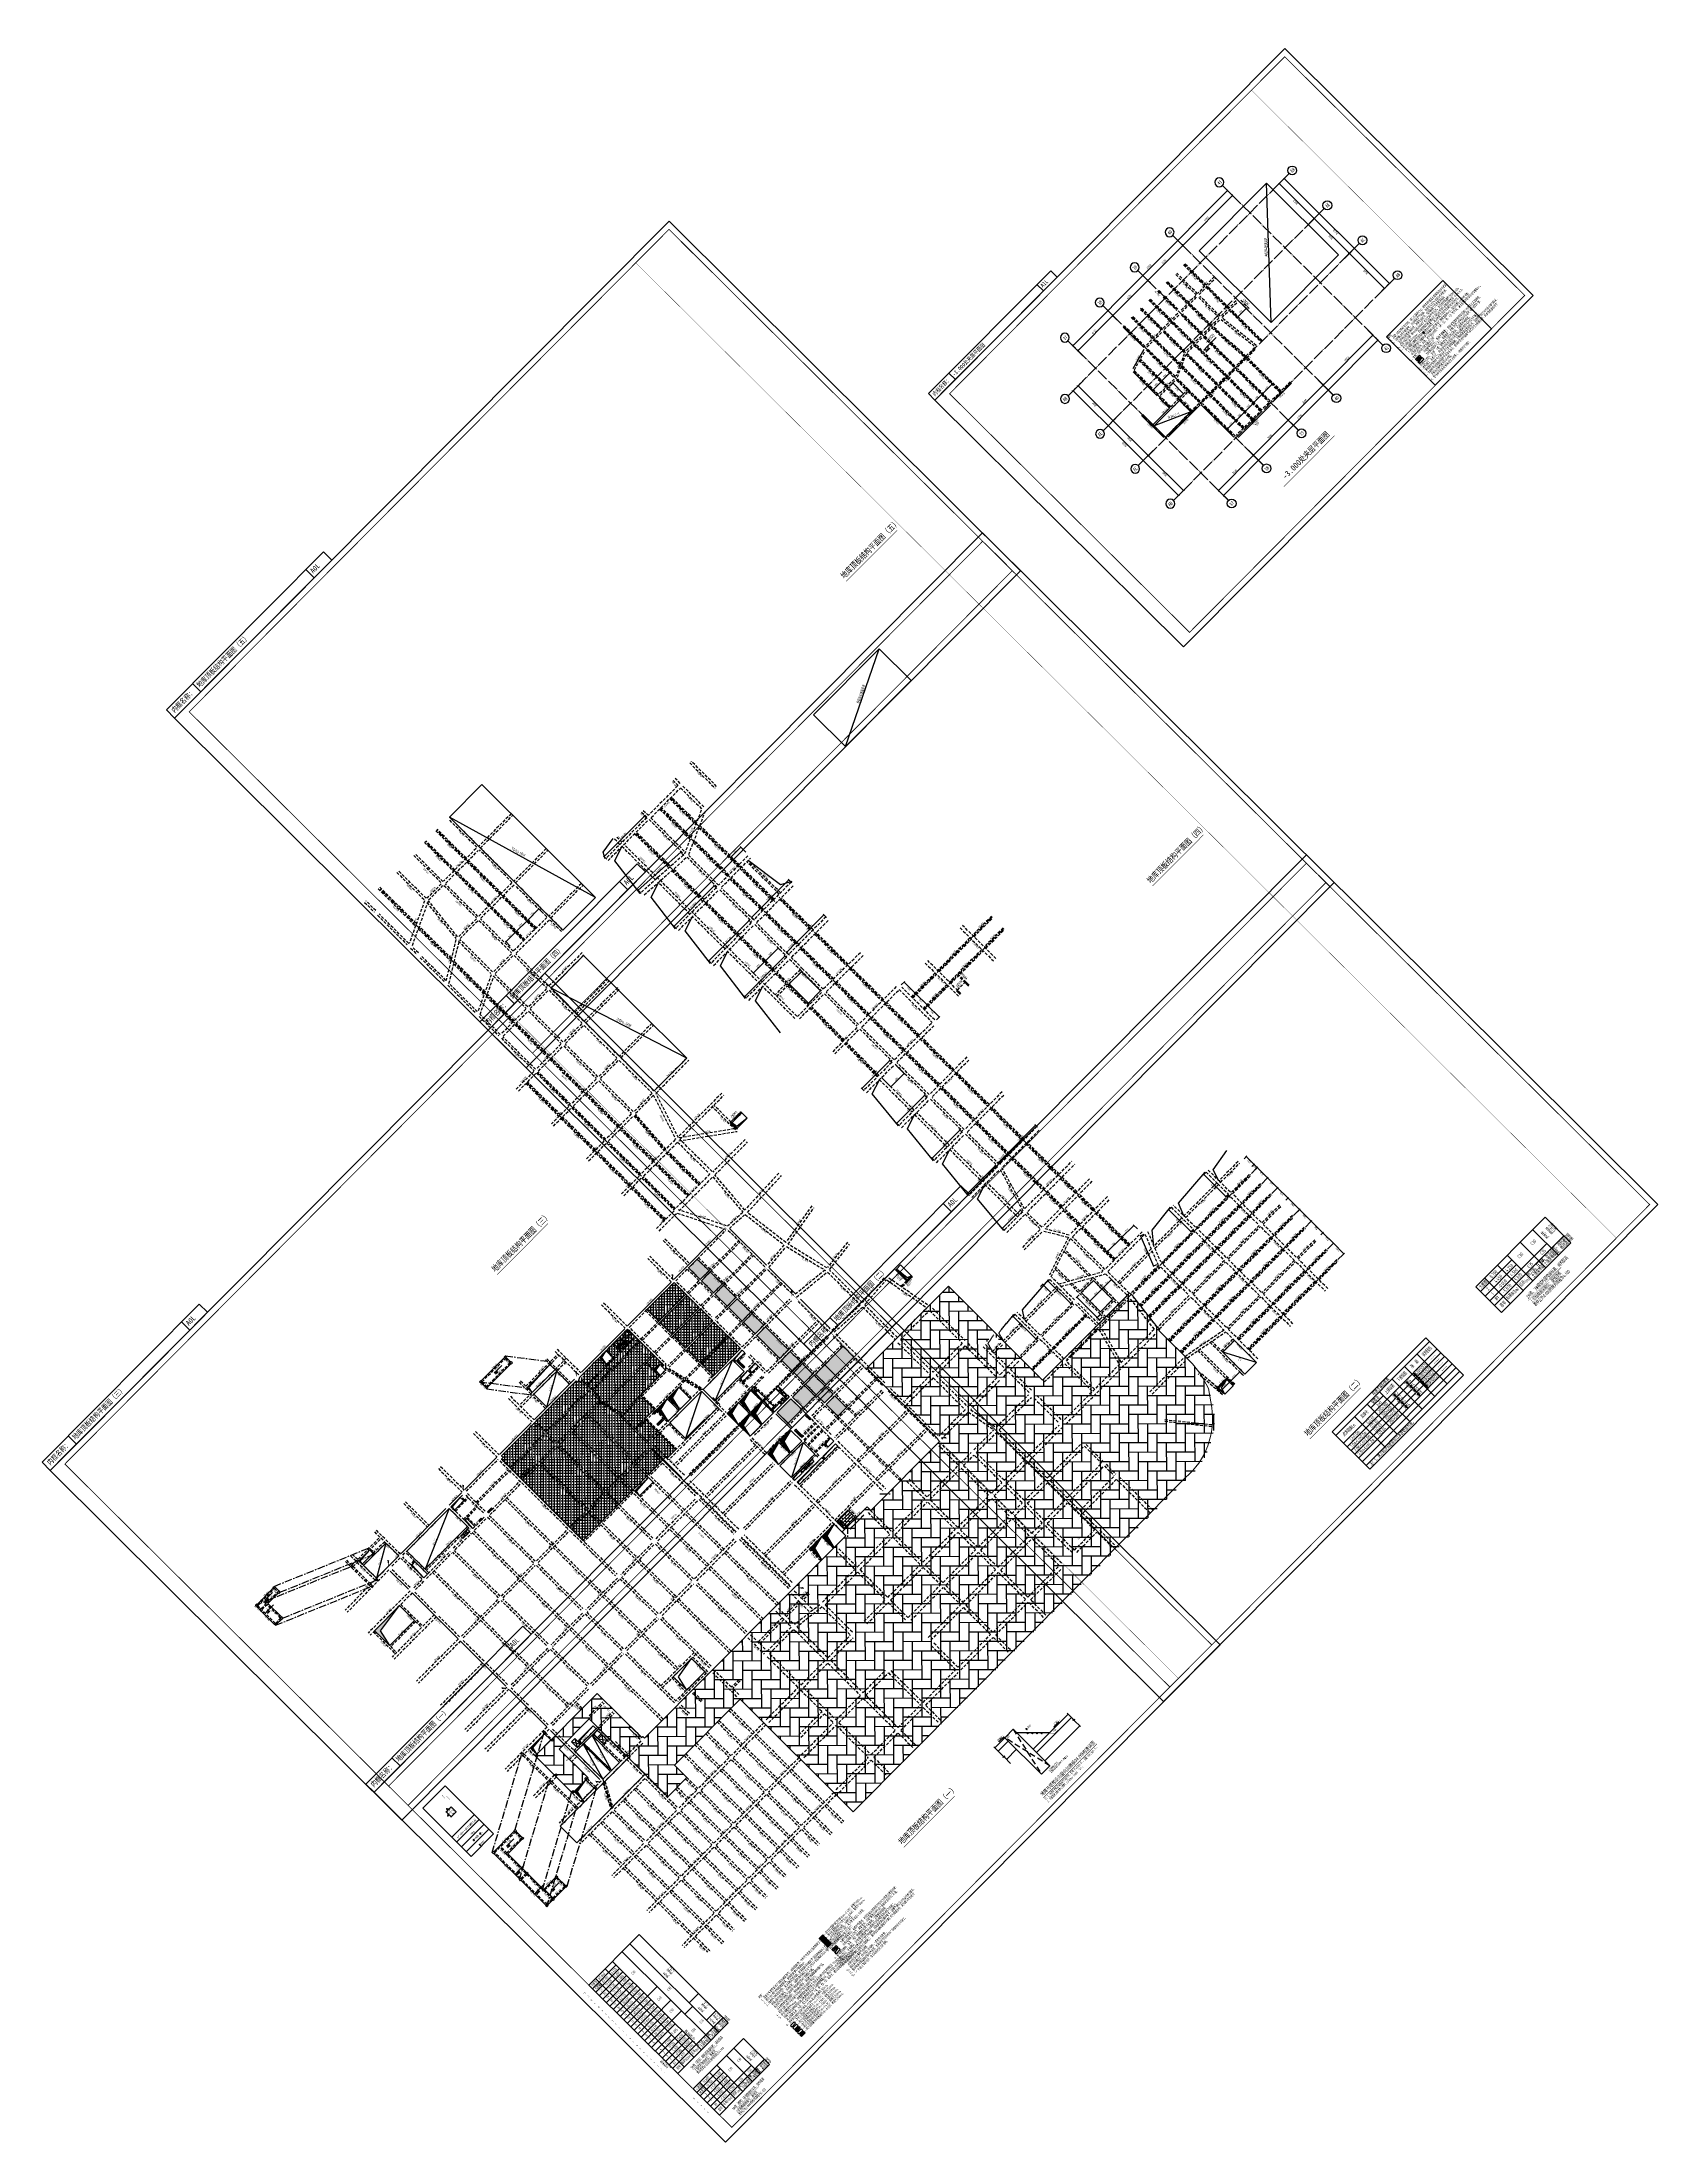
# Model space of a CAD drawing. Extents: x -10019161317 to 520012312, y -3104337261 to 7448155121.
# Drawn here: x 518727505 to 519001560, y 3499766253 to 3500122404 of the extents above; entities that cross this region are included whole.
import ezdxf
from ezdxf.enums import TextEntityAlignment as Align

# ---------------------------------------------------------------- set-up
doc = ezdxf.new("R2010")
doc.units = 0
doc.header["$LTSCALE"] = 1000
doc.header["$MEASUREMENT"] = 0
for name, pattern in [('__附着_A09-地下室平面_TEN25IWV_设计区$0$CENTER', [2, 1.25, -0.25, 0.25, -0.25]), ('__附着_A09-地下室平面_TEN25IWV_设计区$0$DOTE', [2.42, 2, -0.2, 0.02, -0.2]), ('CENTER', [2, 1.25, -0.25, 0.25, -0.25]), ('DASHED', [0.75, 0.5, -0.25])]:
    doc.linetypes.add(name, pattern=pattern)
doc.layers.get('0').update_dxf_attribs({"linetype": 'CONTINUOUS'})
for name, color, linetype in [('__覆盖_S-plan-20-模板施工说明_TEN259BT_设计区$0$S_PLAN_TEXT', 7, 'CONTINUOUS'), ('__附着_A09-地下室平面_TEN25IWV_设计区$0$AD-AXIS-CRCL', 3, 'CONTINUOUS'), ('__附着_A09-地下室平面_TEN25IWV_设计区$0$AD-AXIS-DIMS', 3, 'CONTINUOUS'), ('__附着_A09-地下室平面_TEN25IWV_设计区$0$AD-AXIS-NUMB', 255, 'CONTINUOUS'), ('__附着_A09-地下室平面_TEN25IWV_设计区$0$AD-LEVL-HIGH', 61, 'CONTINUOUS'), ('__附着_A09-地下室平面_TEN25IWV_设计区$0$XD-AXIS-AXIS', 1, '__附着_A09-地下室平面_TEN25IWV_设计区$0$CENTER'), ('AD-LEVL-HIGH', 61, 'CONTINUOUS'), ('C-SHET-SHET', 144, 'CONTINUOUS'), ('I区地下室基础图$0$S-DETL-TEXT_详图文字', 7, 'CONTINUOUS'), ('S02-levl-酒店_SEN24J8T_设计区$0$S02-levl_SEN243LM_设计区$0$S_TABL', 83, 'CONTINUOUS'), ('S02-levl-酒店_SEN24J8T_设计区$0$SD_TABL_NUMB', 7, 'CONTINUOUS'), ('S_AXIS', 8, 'CENTER'), ('S_AXIS_DIMS', 3, 'CONTINUOUS'), ('S_BEAM', 4, 'DASHED'), ('S_BEAM_SECD_TEXT_VERT', 211, 'CONTINUOUS'), ('S_BEAM_TEXT_HORZ', 7, 'CONTINUOUS'), ('S_COLU', 2, 'CONTINUOUS'), ('S_COLU_HACH', 15, 'CONTINUOUS'), ('S_DETL', 7, 'CONTINUOUS'), ('S_DETL_DASH', 9, 'DASHED'), ('S_DETL_DIMS', 83, 'CONTINUOUS'), ('S_DETL_LEVL', 241, 'CONTINUOUS'), ('S_DETL_REIN', 1, 'CONTINUOUS'), ('S_DETL_REIN_PONT', 6, 'CONTINUOUS'), ('S_DETL_TEXT', 161, 'CONTINUOUS'), ('S_DETL_TOPC', 51, 'CONTINUOUS'), ('S_HOLE', 201, 'CONTINUOUS'), ('S_HOLE_HACH', 253, 'CONTINUOUS'), ('S_PLAN_TEXT', 7, 'CONTINUOUS'), ('S_PLAN_TOPC', 7, 'CONTINUOUS'), ('S_STAR', 243, 'CONTINUOUS'), ('S_TABL', 83, 'CONTINUOUS'), ('S_TABL_NUMB', 7, 'CONTINUOUS'), ('z-详图标注', 3, 'CONTINUOUS')]:
    doc.layers.add(name, color=color, linetype=linetype)
for name, color, linetype, plot in [('C-XREF-SLCT', 7, 'CONTINUOUS', False), ('S02-levl-酒店_SEN24J8T_设计区$0$S_POST_OTHE', 110, 'CONTINUOUS', False), ('S_POST_OTHER_TPLT', 8, 'CONTINUOUS', False), ('内框', 8, 'CONTINUOUS', False)]:
    doc.layers.add(name, color=color, linetype=linetype, plot=plot)
for name, color, linetype, lineweight in [('DIM', 3, 'CONTINUOUS', 0), ('尺寸标注-梁', 3, 'CONTINUOUS', 18), ('板边界', 1, 'CONTINUOUS', 0), ('柱原位标注', 7, 'CONTINUOUS', 18), ('柱截面轮廓', 7, 'CONTINUOUS', 35), ('柱箍筋', 1, 'CONTINUOUS', 25), ('柱纵筋', 1, 'CONTINUOUS', 70), ('柱表文字', 7, 'CONTINUOUS', 18), ('砼梁', 4, 'CONTINUOUS', 18)]:
    doc.layers.add(name, color=color, linetype=linetype, lineweight=lineweight)
doc.styles.add('__附着_A09-地下室平面_TEN25IWV_设计区$0$TH-STYLE1', font='Stfangso_0.ttf', dxfattribs={"width": 0.7})
doc.styles.add('__附着_A09-地下室平面_TEN25IWV_设计区$0$TH-STYLE3', font='tssdeng.shx', dxfattribs={"width": 0.7, "bigfont": 'tssdchn.shx'})
doc.styles.add('Acs', font='Tssdeng.shx', dxfattribs={"width": 0.7, "bigfont": 'Tssdchn.shx'})
doc.styles.add('BW_Dim', font='Tssdeng.shx', dxfattribs={"width": 0.7, "bigfont": 'Tssdchn.shx'})
doc.styles.add('S02-levl-酒店_SEN24J8T_设计区$0$S02-levl_SEN243LM_设计区$0$TH-STYLE1', font='Stfangso_0.ttf', dxfattribs={"width": 0.7})
doc.styles.add('S02-levl-酒店_SEN24J8T_设计区$0$TH-STYLE3', font='tssdeng.shx', dxfattribs={"width": 0.7, "bigfont": 'tssdchn.shx'})
doc.styles.add('TH-STYLE1', font='Tssdeng.shx', dxfattribs={"width": 0.7, "bigfont": 'Tssdchn.shx'})
doc.styles.add('TH-STYLE2', font='', dxfattribs={"width": 0.8})
doc.styles.add('TH-STYLE3', font='tssdeng.shx', dxfattribs={"width": 0.7, "bigfont": 'tssdchn.shx'})
doc.styles.add('TSSD_Rein', font='tssdeng.shx', dxfattribs={"bigfont": 'hztxt.shx'})
doc.styles.add('样式 1', font='Tssdeng.shx', dxfattribs={"width": 0.7, "bigfont": 'Tssdchn.shx'})
doc.styles.add('样式 1_yjk', font='Tssdeng.shx', dxfattribs={"width": 0.7, "bigfont": 'Tssdchn.shx'})
doc.styles.add('黑体', font='simhei.ttf')
doc.styles.get('TH-STYLE2').set_extended_font_data('STXihei')
doc.dimstyles.new('__附着_A09-地下室平面_TEN25IWV_设计区$0$TH-DIM150', dxfattribs={"dimscale": 150, "dimtxt": 2.5, "dimasz": 2, "dimexe": 1, "dimexo": 1, "dimgap": 0.8, "dimtad": 1, "dimdec": 0, "dimdsep": 46, "dimtxsty": '__附着_A09-地下室平面_TEN25IWV_设计区$0$TH-STYLE3', "dimblk1": '__附着_A09-地下室平面_TEN25IWV_设计区$0$_ArchTick', "dimblk2": '__附着_A09-地下室平面_TEN25IWV_设计区$0$_ArchTick', "dimsah": 1, "dimcen": -1, "dimclrd": 256, "dimclre": 256, "dimclrt": 256, "dimazin": 0, "dimtfac": 1, "dimtdec": 0, "dimtix": 1, "dimtmove": 2, "dimatfit": 0, "dimldrblk": '__附着_A09-地下室平面_TEN25IWV_设计区$0$_ArchTick', "dimfxl": 4, "dimfxlon": 1, "dimtolj": 1, "dimtzin": 0, "dimlwd": -1, "dimlwe": -1, "dimarcsym": 0})
doc.dimstyles.new('Cyz_25_100', dxfattribs={"dimtxt": 300, "dimasz": 100, "dimexe": 100, "dimexo": 100, "dimgap": 100, "dimtad": 1, "dimdec": 0, "dimlfac": 0.25, "dimzin": 0, "dimdsep": 46, "dimtxsty": 'BW_Dim', "dimblk": '_bwk', "dimcen": 0, "dimclrt": 7, "dimadec": 0, "dimazin": 0, "dimtfac": 1, "dimtdec": 0, "dimtix": 1, "dimtmove": 2, "dimatfit": 0, "dimfxl": 1, "dimtolj": 1, "dimtzin": 0, "dimarcsym": 0})
doc.dimstyles.new('TSSD_100_100', dxfattribs={"dimtxt": 300, "dimasz": 150, "dimexe": 150, "dimexo": 200, "dimgap": 100, "dimtad": 1, "dimdec": 1, "dimdsep": 46, "dimtxsty": 'TH-STYLE3', "dimblk": 'ARCHTICK', "dimcen": -100, "dimdle": 75, "dimclrt": 7, "dimadec": 0, "dimazin": 0, "dimtfac": 1, "dimtdec": 1, "dimtix": 1, "dimtmove": 2, "dimatfit": 3, "dimldrblk": 'ARCHTICK', "dimfxl": 200, "dimtolj": 1, "dimtzin": 0, "dimarcsym": 0})
doc.dimstyles.new('TSSD_25_25', dxfattribs={"dimscale": 0.25, "dimtxt": 250, "dimasz": 75, "dimexe": 75, "dimexo": 200, "dimgap": 100, "dimtad": 1, "dimdec": 3, "dimdsep": 46, "dimtxsty": 'TH-STYLE1', "dimblk": 'ARCHTICK', "dimcen": -100, "dimdle": 75, "dimclrt": 7, "dimadec": 0, "dimazin": 0, "dimtfac": 1, "dimtdec": 3, "dimtix": 1, "dimtmove": 2, "dimatfit": 3, "dimldrblk": 'ARCHTICK', "dimfxl": 200, "dimtolj": 1, "dimtzin": 0, "dimarcsym": 0})
pattern_1 = [(90.1573, (518826741.05, 3499831641.94), (-468.7482, -1.2868), []), (90.1573, (518826974.8, 3499831876.96), (-468.7482, -1.2868), [0, -468.75])]

# ---------------------------------------------------------------- blocks, each defined once
blk = doc.blocks.new('THAPE_A0L_inner')
at = {"layer": '内框'}
for p, q in [((0, 860.8), (0, 841)), ((0, 860.8), (378, 860.8)), ((63, 841), (63, 860.8)), ((63, 860.8), (63, 841)), ((335.4, 841), (335.4, 860.8)), ((335.4, 860.8), (335.4, 841)), ((378, 841), (378, 860.8)), ((0, 841), (63, 841)), ((36, 841), (0, 841)), ((108, 841), (36, 841)), ((63, 841), (335.4, 841)), ((252, 841), (108, 841)), ((378, 841), (252, 841)), ((335.4, 841), (378, 841)), ((1179, 774), (1179, 802))]:
    blk.add_line(p, q, dxfattribs=at)
blk.add_lwpolyline([(0, 0), (1189, 0), (1189, 841), (0, 841)], close=True, dxfattribs=at)
at = {"layer": '内框', "const_width": 1.4}
blk.add_lwpolyline([(25, 831), (25, 10), (1179, 10), (1179, 831)], close=True, dxfattribs=at)
at = {"layer": '内框', "const_width": 0.5}
blk.add_lwpolyline([(1099, 831), (1099, 10)], dxfattribs=at)
at = {"layer": '内框', "style": '黑体', "width": 0.8}
for s, p in [('内框名称：', (5.7, 847)), ('A0L', (339.3, 847))]:
    blk.add_text(s, height=9, dxfattribs=at).set_placement(p)
blk.add_attdef('内框名称', (66.2, 847), '', height=9, dxfattribs=at)
blk = doc.blocks.new('_ArchTick')
at = {"color": 0, "const_width": 0.25}
blk.add_lwpolyline([(-0.5, -0.5), (0.5, 0.5)], dxfattribs=at)
blk = doc.blocks.new('*D62')
at = {"layer": 'S_AXIS_DIMS', "color": 0, "lineweight": -2, "transparency": 16777216}
for p, q in [((518946155, 3499918317), (518946611, 3499918775)), ((518948331, 3499916853), (518946452, 3499918722)), ((518947928, 3499916554), (518948383, 3499917012))]:
    blk.add_line(p, q, dxfattribs=at)
at = {"layer": 'S_AXIS_DIMS', "color": 0, "lineweight": -2, "transparency": 16777216, "xscale": 150, "yscale": 150, "zscale": 150}
for p, rotation in [((518946505, 3499918669), 135.1572983339822), ((518948278, 3499916906), 315.1572983339822)]:
    blk.add_blockref('_ArchTick', p, dxfattribs=dict(at, rotation=rotation))
at = {"layer": 'S_AXIS_DIMS', "color": 7, "transparency": 16777216, "insert": (518947215, 3499917610), "char_height": 300, "attachment_point": 5, "rotation": 135.1573, "style": 'TH-STYLE3'}
blk.add_mtext('\\A1;2500', dxfattribs=at)
blk = doc.blocks.new('*D63')
at = {"layer": 'S_AXIS_DIMS', "color": 0, "lineweight": -2, "transparency": 16777216}
for p, q in [((518944383, 3499920080), (518944838, 3499920538)), ((518946558, 3499918616), (518944679, 3499920485)), ((518946155, 3499918317), (518946611, 3499918775))]:
    blk.add_line(p, q, dxfattribs=at)
at = {"layer": 'S_AXIS_DIMS', "color": 0, "lineweight": -2, "transparency": 16777216, "xscale": 150, "yscale": 150, "zscale": 150}
for p, rotation in [((518944732, 3499920432), 135.1572983339822), ((518946505, 3499918669), 315.1572983339822)]:
    blk.add_blockref('_ArchTick', p, dxfattribs=dict(at, rotation=rotation))
at = {"layer": 'S_AXIS_DIMS', "color": 7, "transparency": 16777216, "insert": (518945442, 3499919373), "char_height": 300, "attachment_point": 5, "rotation": 135.1573, "style": 'TH-STYLE3'}
blk.add_mtext('\\A1;2500', dxfattribs=at)
blk = doc.blocks.new('*D64')
at = {"layer": 'S_AXIS_DIMS', "color": 0, "lineweight": -2, "transparency": 16777216}
for p, q in [((518942397, 3499922055), (518942853, 3499922513)), ((518944786, 3499920379), (518942694, 3499922459)), ((518944383, 3499920080), (518944838, 3499920538))]:
    blk.add_line(p, q, dxfattribs=at)
at = {"layer": 'S_AXIS_DIMS', "color": 0, "lineweight": -2, "transparency": 16777216, "xscale": 150, "yscale": 150, "zscale": 150}
for p, rotation in [((518942747, 3499922406), 135.1572983339822), ((518944732, 3499920432), 315.1572983339822)]:
    blk.add_blockref('_ArchTick', p, dxfattribs=dict(at, rotation=rotation))
at = {"layer": 'S_AXIS_DIMS', "color": 7, "transparency": 16777216, "insert": (518943563, 3499921242), "char_height": 300, "attachment_point": 5, "rotation": 135.1573, "style": 'TH-STYLE3'}
blk.add_mtext('\\A1;2800', dxfattribs=at)
blk = doc.blocks.new('*D65')
at = {"layer": 'S_AXIS_DIMS', "color": 0, "lineweight": -2, "transparency": 16777216}
for p, q in [((518940412, 3499924029), (518940868, 3499924487)), ((518942800, 3499922353), (518940709, 3499924434)), ((518942397, 3499922055), (518942853, 3499922513))]:
    blk.add_line(p, q, dxfattribs=at)
at = {"layer": 'S_AXIS_DIMS', "color": 0, "lineweight": -2, "transparency": 16777216, "xscale": 150, "yscale": 150, "zscale": 150}
for p, rotation in [((518940762, 3499924381), 135.1572983339822), ((518942747, 3499922406), 315.1572983339822)]:
    blk.add_blockref('_ArchTick', p, dxfattribs=dict(at, rotation=rotation))
at = {"layer": 'S_AXIS_DIMS', "color": 7, "transparency": 16777216, "insert": (518941578, 3499923216), "char_height": 300, "attachment_point": 5, "rotation": 135.1573, "style": 'TH-STYLE3'}
blk.add_mtext('\\A1;2800', dxfattribs=at)
blk = doc.blocks.new('*D66')
at = {"layer": 'S_AXIS_DIMS', "color": 0, "lineweight": -2, "transparency": 16777216}
for p, q in [((518938427, 3499926004), (518938882, 3499926462)), ((518940815, 3499924328), (518938723, 3499926408)), ((518940412, 3499924029), (518940868, 3499924487))]:
    blk.add_line(p, q, dxfattribs=at)
at = {"layer": 'S_AXIS_DIMS', "color": 0, "lineweight": -2, "transparency": 16777216, "xscale": 150, "yscale": 150, "zscale": 150}
for p, rotation in [((518938776, 3499926355), 135.1572983339821), ((518940762, 3499924381), 315.1572983339822)]:
    blk.add_blockref('_ArchTick', p, dxfattribs=dict(at, rotation=rotation))
at = {"layer": 'S_AXIS_DIMS', "color": 7, "transparency": 16777216, "insert": (518939593, 3499925191), "char_height": 300, "attachment_point": 5, "rotation": 135.1573, "style": 'TH-STYLE3'}
blk.add_mtext('\\A1;2800', dxfattribs=at)
blk = doc.blocks.new('*D67')
at = {"layer": 'S_AXIS_DIMS', "color": 0, "lineweight": -2, "transparency": 16777216}
for p, q in [((518936690, 3499927731), (518937145, 3499928189)), ((518938830, 3499926302), (518936986, 3499928136)), ((518938427, 3499926004), (518938882, 3499926462))]:
    blk.add_line(p, q, dxfattribs=at)
at = {"layer": 'S_AXIS_DIMS', "color": 0, "lineweight": -2, "transparency": 16777216, "xscale": 150, "yscale": 150, "zscale": 150}
for p, rotation in [((518937039, 3499928083), 135.1572983339821), ((518938776, 3499926355), 315.1572983339822)]:
    blk.add_blockref('_ArchTick', p, dxfattribs=dict(at, rotation=rotation))
at = {"layer": 'S_AXIS_DIMS', "color": 7, "transparency": 16777216, "insert": (518937732, 3499927042), "char_height": 300, "attachment_point": 5, "rotation": 135.1573, "style": 'TH-STYLE3'}
blk.add_mtext('\\A1;2450', dxfattribs=at)
blk = doc.blocks.new('*D68')
at = {"layer": 'S_AXIS_DIMS', "color": 0, "lineweight": -2, "transparency": 16777216}
for p, q in [((518934988, 3499929424), (518935443, 3499929882)), ((518937092, 3499928030), (518935284, 3499929828)), ((518936690, 3499927731), (518937145, 3499928189))]:
    blk.add_line(p, q, dxfattribs=at)
at = {"layer": 'S_AXIS_DIMS', "color": 0, "lineweight": -2, "transparency": 16777216, "xscale": 150, "yscale": 150, "zscale": 150}
for p, rotation in [((518935338, 3499929775), 135.1572983339821), ((518937039, 3499928083), 315.1572983339822)]:
    blk.add_blockref('_ArchTick', p, dxfattribs=dict(at, rotation=rotation))
at = {"layer": 'S_AXIS_DIMS', "color": 7, "transparency": 16777216, "insert": (518936012, 3499928752), "char_height": 300, "attachment_point": 5, "rotation": 135.1573, "style": 'TH-STYLE3'}
blk.add_mtext('\\A1;2400', dxfattribs=at)
blk = doc.blocks.new('*D69')
at = {"layer": 'S_AXIS_DIMS', "color": 0, "lineweight": -2, "transparency": 16777216}
for p, q in [((518933251, 3499931151), (518933706, 3499931609)), ((518935391, 3499929722), (518933547, 3499931556)), ((518934988, 3499929424), (518935443, 3499929882))]:
    blk.add_line(p, q, dxfattribs=at)
at = {"layer": 'S_AXIS_DIMS', "color": 0, "lineweight": -2, "transparency": 16777216, "xscale": 150, "yscale": 150, "zscale": 150}
for p, rotation in [((518933600, 3499931503), 135.1572983339821), ((518935338, 3499929775), 315.1572983339822)]:
    blk.add_blockref('_ArchTick', p, dxfattribs=dict(at, rotation=rotation))
at = {"layer": 'S_AXIS_DIMS', "color": 7, "transparency": 16777216, "insert": (518934293, 3499930462), "char_height": 300, "attachment_point": 5, "rotation": 135.1573, "style": 'TH-STYLE3'}
blk.add_mtext('\\A1;2450', dxfattribs=at)
blk = doc.blocks.new('*D70')
at = {"layer": 'S_AXIS_DIMS', "color": 0, "lineweight": -2, "transparency": 16777216}
for p, q in [((518932683, 3499931715), (518933139, 3499932173)), ((518933654, 3499931450), (518932980, 3499932120)), ((518933251, 3499931151), (518933706, 3499931609))]:
    blk.add_line(p, q, dxfattribs=at)
at = {"layer": 'S_AXIS_DIMS', "color": 0, "lineweight": -2, "transparency": 16777216, "xscale": 150, "yscale": 150, "zscale": 150}
for p, rotation in [((518933033, 3499932067), 135.1572983339821), ((518933600, 3499931503), 315.1572983339822)]:
    blk.add_blockref('_ArchTick', p, dxfattribs=dict(at, rotation=rotation))
at = {"layer": 'S_AXIS_DIMS', "color": 7, "transparency": 16777216, "insert": (518933141, 3499931608), "char_height": 300, "attachment_point": 5, "rotation": 135.1573, "style": 'TH-STYLE3'}
blk.add_mtext('\\A1;800', dxfattribs=at)
blk = doc.blocks.new('*D71')
at = {"layer": 'S_AXIS_DIMS', "color": 0, "lineweight": -2, "transparency": 16777216}
for p, q in [((518896829, 3499911333), (518897311, 3499911818)), ((518897152, 3499911764), (518898676, 3499910248)), ((518898247, 3499909923), (518898729, 3499910408))]:
    blk.add_line(p, q, dxfattribs=at)
at = {"layer": 'S_AXIS_DIMS', "color": 0, "lineweight": -2, "transparency": 16777216, "xscale": 150, "yscale": 150, "zscale": 150}
for p, rotation in [((518897205, 3499911711), 135.1572983339821), ((518898623, 3499910301), 315.1572983339822)]:
    blk.add_blockref('_ArchTick', p, dxfattribs=dict(at, rotation=rotation))
at = {"layer": 'S_AXIS_DIMS', "color": 7, "transparency": 16777216, "insert": (518897738, 3499910829), "char_height": 300, "attachment_point": 5, "rotation": 135.1573, "style": 'TH-STYLE3'}
blk.add_mtext('\\A1;2000', dxfattribs=at)
blk = doc.blocks.new('*D72')
at = {"layer": 'S_AXIS_DIMS', "color": 0, "lineweight": -2, "transparency": 16777216}
for p, q in [((518931372, 3499933020), (518931827, 3499933478)), ((518933086, 3499932014), (518931668, 3499933424)), ((518932683, 3499931715), (518933139, 3499932173))]:
    blk.add_line(p, q, dxfattribs=at)
at = {"layer": 'S_AXIS_DIMS', "color": 0, "lineweight": -2, "transparency": 16777216, "xscale": 150, "yscale": 150, "zscale": 150}
for p, rotation in [((518931721, 3499933372), 135.1572983339821), ((518933033, 3499932067), 315.1572983339822)]:
    blk.add_blockref('_ArchTick', p, dxfattribs=dict(at, rotation=rotation))
at = {"layer": 'S_AXIS_DIMS', "color": 7, "transparency": 16777216, "insert": (518932201, 3499932542), "char_height": 300, "attachment_point": 5, "rotation": 135.1573, "style": 'TH-STYLE3'}
blk.add_mtext('\\A1;1850', dxfattribs=at)
blk = doc.blocks.new('*D73')
at = {"layer": 'S_AXIS_DIMS', "color": 0, "lineweight": -2, "transparency": 16777216}
for p, q in [((518877199, 3499958530), (518877797, 3499959132)), ((518879730, 3499956998), (518877638, 3499959078)), ((518879184, 3499956555), (518879783, 3499957157))]:
    blk.add_line(p, q, dxfattribs=at)
at = {"layer": 'S_AXIS_DIMS', "color": 0, "lineweight": -2, "transparency": 16777216, "xscale": 150, "yscale": 150, "zscale": 150}
for p, rotation in [((518877691, 3499959026), 135.1572983339821), ((518879677, 3499957051), 315.1572983339822)]:
    blk.add_blockref('_ArchTick', p, dxfattribs=dict(at, rotation=rotation))
at = {"layer": 'S_AXIS_DIMS', "color": 7, "transparency": 16777216, "insert": (518878508, 3499957861), "char_height": 300, "attachment_point": 5, "rotation": 135.1573, "style": 'TH-STYLE3'}
blk.add_mtext('\\A1;2800', dxfattribs=at)
blk = doc.blocks.new('*D74')
at = {"layer": 'S_AXIS_DIMS', "color": 0, "lineweight": -2, "transparency": 16777216}
for p, q in [((518875213, 3499960504), (518875812, 3499961106)), ((518877745, 3499958973), (518875653, 3499961053)), ((518877199, 3499958530), (518877797, 3499959132))]:
    blk.add_line(p, q, dxfattribs=at)
at = {"layer": 'S_AXIS_DIMS', "color": 0, "lineweight": -2, "transparency": 16777216, "xscale": 150, "yscale": 150, "zscale": 150}
for p, rotation in [((518875706, 3499961000), 135.1572983339821), ((518877691, 3499959026), 315.1572983339822)]:
    blk.add_blockref('_ArchTick', p, dxfattribs=dict(at, rotation=rotation))
at = {"layer": 'S_AXIS_DIMS', "color": 7, "transparency": 16777216, "insert": (518876522, 3499959836), "char_height": 300, "attachment_point": 5, "rotation": 135.1573, "style": 'TH-STYLE3'}
blk.add_mtext('\\A1;2800', dxfattribs=at)
blk = doc.blocks.new('*D75')
at = {"layer": 'S_AXIS_DIMS', "color": 0, "lineweight": -2, "transparency": 16777216}
for p, q in [((518873228, 3499962479), (518873827, 3499963081)), ((518875759, 3499960947), (518873668, 3499963027)), ((518875213, 3499960504), (518875812, 3499961106))]:
    blk.add_line(p, q, dxfattribs=at)
at = {"layer": 'S_AXIS_DIMS', "color": 0, "lineweight": -2, "transparency": 16777216, "xscale": 150, "yscale": 150, "zscale": 150}
for p, rotation in [((518873721, 3499962974), 135.1572983339821), ((518875706, 3499961000), 315.1572983339822)]:
    blk.add_blockref('_ArchTick', p, dxfattribs=dict(at, rotation=rotation))
at = {"layer": 'S_AXIS_DIMS', "color": 7, "transparency": 16777216, "insert": (518874537, 3499961810), "char_height": 300, "attachment_point": 5, "rotation": 135.1573, "style": 'TH-STYLE3'}
blk.add_mtext('\\A1;2800', dxfattribs=at)
blk = doc.blocks.new('__附着_A09-地下室平面_TEN25IWV_设计区$0$_ArchTick')
at = {"color": 0, "linetype": 'ByBlock', "const_width": 0.4}
blk.add_lwpolyline([(-0.5, -0.5), (0.5, 0.5)], dxfattribs=at)
blk = doc.blocks.new('*D79')
at = {"layer": '__附着_A09-地下室平面_TEN25IWV_设计区$0$AD-AXIS-DIMS', "transparency": 16777216}
for p, q in [((-3600, 8400), (-4350, 8400)), ((-4200, 0), (-4200, 8400)), ((-3600, 0), (-4350, 0))]:
    blk.add_line(p, q, dxfattribs=at)
at = {"layer": '__附着_A09-地下室平面_TEN25IWV_设计区$0$AD-AXIS-DIMS', "transparency": 16777216, "xscale": 300, "yscale": 300, "zscale": 300}
for p, rotation in [((-4200, 8400), 90), ((-4200, 0), 270)]:
    blk.add_blockref('__附着_A09-地下室平面_TEN25IWV_设计区$0$_ArchTick', p, dxfattribs=dict(at, rotation=rotation))
at = {"layer": '__附着_A09-地下室平面_TEN25IWV_设计区$0$AD-AXIS-DIMS', "transparency": 16777216, "insert": (-4507, 4200), "char_height": 375, "attachment_point": 5, "rotation": 90, "style": '__附着_A09-地下室平面_TEN25IWV_设计区$0$TH-STYLE3'}
blk.add_mtext('\\A1;8400', dxfattribs=at)
blk = doc.blocks.new('*D80')
at = {"layer": '__附着_A09-地下室平面_TEN25IWV_设计区$0$AD-AXIS-DIMS', "transparency": 16777216}
for p, q in [((-3600, 16800), (-4350, 16800)), ((-4200, 8400), (-4200, 16800)), ((-3600, 8400), (-4350, 8400))]:
    blk.add_line(p, q, dxfattribs=at)
at = {"layer": '__附着_A09-地下室平面_TEN25IWV_设计区$0$AD-AXIS-DIMS', "transparency": 16777216, "xscale": 300, "yscale": 300, "zscale": 300}
for p, rotation in [((-4200, 16800), 90), ((-4200, 8400), 270)]:
    blk.add_blockref('__附着_A09-地下室平面_TEN25IWV_设计区$0$_ArchTick', p, dxfattribs=dict(at, rotation=rotation))
at = {"layer": '__附着_A09-地下室平面_TEN25IWV_设计区$0$AD-AXIS-DIMS', "transparency": 16777216, "insert": (-4507, 12600), "char_height": 375, "attachment_point": 5, "rotation": 90, "style": '__附着_A09-地下室平面_TEN25IWV_设计区$0$TH-STYLE3'}
blk.add_mtext('\\A1;8400', dxfattribs=at)
blk = doc.blocks.new('*D81')
at = {"layer": '__附着_A09-地下室平面_TEN25IWV_设计区$0$AD-AXIS-DIMS', "transparency": 16777216}
for p, q in [((-3600, 25200), (-4350, 25200)), ((-4200, 16800), (-4200, 25200)), ((-3600, 16800), (-4350, 16800))]:
    blk.add_line(p, q, dxfattribs=at)
at = {"layer": '__附着_A09-地下室平面_TEN25IWV_设计区$0$AD-AXIS-DIMS', "transparency": 16777216, "xscale": 300, "yscale": 300, "zscale": 300}
for p, rotation in [((-4200, 25200), 90), ((-4200, 16800), 270)]:
    blk.add_blockref('__附着_A09-地下室平面_TEN25IWV_设计区$0$_ArchTick', p, dxfattribs=dict(at, rotation=rotation))
at = {"layer": '__附着_A09-地下室平面_TEN25IWV_设计区$0$AD-AXIS-DIMS', "transparency": 16777216, "insert": (-4508, 21000), "char_height": 375, "attachment_point": 5, "rotation": 90, "style": '__附着_A09-地下室平面_TEN25IWV_设计区$0$TH-STYLE3'}
blk.add_mtext('\\A1;8400', dxfattribs=at)
blk = doc.blocks.new('*D82')
at = {"layer": '__附着_A09-地下室平面_TEN25IWV_设计区$0$AD-AXIS-DIMS', "transparency": 16777216}
for p, q in [((-4800, 25200), (-5550, 25200)), ((-5400, 0), (-5400, 25200)), ((-4800, 0), (-5550, 0))]:
    blk.add_line(p, q, dxfattribs=at)
at = {"layer": '__附着_A09-地下室平面_TEN25IWV_设计区$0$AD-AXIS-DIMS', "transparency": 16777216, "xscale": 300, "yscale": 300, "zscale": 300}
for p, rotation in [((-5400, 25200), 90), ((-5400, 0), 270)]:
    blk.add_blockref('__附着_A09-地下室平面_TEN25IWV_设计区$0$_ArchTick', p, dxfattribs=dict(at, rotation=rotation))
at = {"layer": '__附着_A09-地下室平面_TEN25IWV_设计区$0$AD-AXIS-DIMS', "transparency": 16777216, "insert": (-5708, 12600), "char_height": 375, "attachment_point": 5, "rotation": 90, "style": '__附着_A09-地下室平面_TEN25IWV_设计区$0$TH-STYLE3'}
blk.add_mtext('\\A1;25200', dxfattribs=at)
blk = doc.blocks.new('__附着_A09-地下室平面_TEN25IWV_设计区$0$_A-axiso')
blk.add_circle((0, 0), 0.5)
at = {"layer": '__附着_A09-地下室平面_TEN25IWV_设计区$0$AD-AXIS-NUMB', "style": '__附着_A09-地下室平面_TEN25IWV_设计区$0$TH-STYLE1', "width": 0.7}
blk.add_attdef('A', text='', height=0.56, dxfattribs=at).set_placement((-0.25, -0.28), (0.25, -0.28), align=Align.FIT)
blk = doc.blocks.new('*D83')
at = {"layer": '__附着_A09-地下室平面_TEN25IWV_设计区$0$AD-AXIS-DIMS', "transparency": 16777216}
for p, q in [((0, -3600), (0, -4350)), ((0, -4200), (8400, -4200)), ((8400, -3600), (8400, -4350))]:
    blk.add_line(p, q, dxfattribs=at)
at = {"layer": '__附着_A09-地下室平面_TEN25IWV_设计区$0$AD-AXIS-DIMS', "transparency": 16777216, "xscale": 300, "yscale": 300, "zscale": 300, "rotation": 179.9999999999999}
blk.add_blockref('__附着_A09-地下室平面_TEN25IWV_设计区$0$_ArchTick', (0, -4200), dxfattribs=at)
at = {"layer": '__附着_A09-地下室平面_TEN25IWV_设计区$0$AD-AXIS-DIMS', "transparency": 16777216, "xscale": 300, "yscale": 300, "zscale": 300}
blk.add_blockref('__附着_A09-地下室平面_TEN25IWV_设计区$0$_ArchTick', (8400, -4200), dxfattribs=at)
at = {"layer": '__附着_A09-地下室平面_TEN25IWV_设计区$0$AD-AXIS-DIMS', "transparency": 16777216, "insert": (4200, -3892), "char_height": 375, "attachment_point": 5, "style": '__附着_A09-地下室平面_TEN25IWV_设计区$0$TH-STYLE3'}
blk.add_mtext('\\A1;8400', dxfattribs=at)
blk = doc.blocks.new('*D84')
at = {"layer": '__附着_A09-地下室平面_TEN25IWV_设计区$0$AD-AXIS-DIMS', "transparency": 16777216}
for p, q in [((8400, -3600), (8400, -4350)), ((8400, -4200), (16800, -4200)), ((16800, -3600), (16800, -4350))]:
    blk.add_line(p, q, dxfattribs=at)
at = {"layer": '__附着_A09-地下室平面_TEN25IWV_设计区$0$AD-AXIS-DIMS', "transparency": 16777216, "xscale": 300, "yscale": 300, "zscale": 300, "rotation": 179.9999999999999}
blk.add_blockref('__附着_A09-地下室平面_TEN25IWV_设计区$0$_ArchTick', (8400, -4200), dxfattribs=at)
at = {"layer": '__附着_A09-地下室平面_TEN25IWV_设计区$0$AD-AXIS-DIMS', "transparency": 16777216, "xscale": 300, "yscale": 300, "zscale": 300}
blk.add_blockref('__附着_A09-地下室平面_TEN25IWV_设计区$0$_ArchTick', (16800, -4200), dxfattribs=at)
at = {"layer": '__附着_A09-地下室平面_TEN25IWV_设计区$0$AD-AXIS-DIMS', "transparency": 16777216, "insert": (12600, -3892), "char_height": 375, "attachment_point": 5, "style": '__附着_A09-地下室平面_TEN25IWV_设计区$0$TH-STYLE3'}
blk.add_mtext('\\A1;8400', dxfattribs=at)
blk = doc.blocks.new('*D85')
at = {"layer": '__附着_A09-地下室平面_TEN25IWV_设计区$0$AD-AXIS-DIMS', "transparency": 16777216}
for p, q in [((16800, -3600), (16800, -4350)), ((16800, -4200), (25200, -4200)), ((25200, -3600), (25200, -4350))]:
    blk.add_line(p, q, dxfattribs=at)
at = {"layer": '__附着_A09-地下室平面_TEN25IWV_设计区$0$AD-AXIS-DIMS', "transparency": 16777216, "xscale": 300, "yscale": 300, "zscale": 300, "rotation": 179.9999999999999}
blk.add_blockref('__附着_A09-地下室平面_TEN25IWV_设计区$0$_ArchTick', (16800, -4200), dxfattribs=at)
at = {"layer": '__附着_A09-地下室平面_TEN25IWV_设计区$0$AD-AXIS-DIMS', "transparency": 16777216, "xscale": 300, "yscale": 300, "zscale": 300}
blk.add_blockref('__附着_A09-地下室平面_TEN25IWV_设计区$0$_ArchTick', (25200, -4200), dxfattribs=at)
at = {"layer": '__附着_A09-地下室平面_TEN25IWV_设计区$0$AD-AXIS-DIMS', "transparency": 16777216, "insert": (21000, -3893), "char_height": 375, "attachment_point": 5, "style": '__附着_A09-地下室平面_TEN25IWV_设计区$0$TH-STYLE3'}
blk.add_mtext('\\A1;8400', dxfattribs=at)
blk = doc.blocks.new('*D86')
at = {"layer": '__附着_A09-地下室平面_TEN25IWV_设计区$0$AD-AXIS-DIMS', "transparency": 16777216}
for p, q in [((0, -4800), (0, -5550)), ((0, -5400), (37150, -5400)), ((37150, -4800), (37150, -5550))]:
    blk.add_line(p, q, dxfattribs=at)
at = {"layer": '__附着_A09-地下室平面_TEN25IWV_设计区$0$AD-AXIS-DIMS', "transparency": 16777216, "xscale": 300, "yscale": 300, "zscale": 300, "rotation": 179.9999999999999}
blk.add_blockref('__附着_A09-地下室平面_TEN25IWV_设计区$0$_ArchTick', (0, -5400), dxfattribs=at)
at = {"layer": '__附着_A09-地下室平面_TEN25IWV_设计区$0$AD-AXIS-DIMS', "transparency": 16777216, "xscale": 300, "yscale": 300, "zscale": 300}
blk.add_blockref('__附着_A09-地下室平面_TEN25IWV_设计区$0$_ArchTick', (37150, -5400), dxfattribs=at)
at = {"layer": '__附着_A09-地下室平面_TEN25IWV_设计区$0$AD-AXIS-DIMS', "transparency": 16777216, "insert": (18575, -5092), "char_height": 375, "attachment_point": 5, "style": '__附着_A09-地下室平面_TEN25IWV_设计区$0$TH-STYLE3'}
blk.add_mtext('\\A1;37150', dxfattribs=at)
blk = doc.blocks.new('*D87')
at = {"layer": '__附着_A09-地下室平面_TEN25IWV_设计区$0$AD-AXIS-DIMS', "transparency": 16777216}
for p, q in [((0, 28800), (0, 29550)), ((0, 29400), (8400, 29400)), ((8400, 28800), (8400, 29550))]:
    blk.add_line(p, q, dxfattribs=at)
at = {"layer": '__附着_A09-地下室平面_TEN25IWV_设计区$0$AD-AXIS-DIMS', "transparency": 16777216, "xscale": 300, "yscale": 300, "zscale": 300, "rotation": 179.9999999999999}
blk.add_blockref('__附着_A09-地下室平面_TEN25IWV_设计区$0$_ArchTick', (0, 29400), dxfattribs=at)
at = {"layer": '__附着_A09-地下室平面_TEN25IWV_设计区$0$AD-AXIS-DIMS', "transparency": 16777216, "xscale": 300, "yscale": 300, "zscale": 300}
blk.add_blockref('__附着_A09-地下室平面_TEN25IWV_设计区$0$_ArchTick', (8400, 29400), dxfattribs=at)
at = {"layer": '__附着_A09-地下室平面_TEN25IWV_设计区$0$AD-AXIS-DIMS', "transparency": 16777216, "insert": (4200, 29707), "char_height": 375, "attachment_point": 5, "style": '__附着_A09-地下室平面_TEN25IWV_设计区$0$TH-STYLE3'}
blk.add_mtext('\\A1;8400', dxfattribs=at)
blk = doc.blocks.new('*D88')
at = {"layer": '__附着_A09-地下室平面_TEN25IWV_设计区$0$AD-AXIS-DIMS', "transparency": 16777216}
for p, q in [((8400, 28800), (8400, 29550)), ((8400, 29400), (16800, 29400)), ((16800, 28800), (16800, 29550))]:
    blk.add_line(p, q, dxfattribs=at)
at = {"layer": '__附着_A09-地下室平面_TEN25IWV_设计区$0$AD-AXIS-DIMS', "transparency": 16777216, "xscale": 300, "yscale": 300, "zscale": 300, "rotation": 179.9999999999999}
blk.add_blockref('__附着_A09-地下室平面_TEN25IWV_设计区$0$_ArchTick', (8400, 29400), dxfattribs=at)
at = {"layer": '__附着_A09-地下室平面_TEN25IWV_设计区$0$AD-AXIS-DIMS', "transparency": 16777216, "xscale": 300, "yscale": 300, "zscale": 300}
blk.add_blockref('__附着_A09-地下室平面_TEN25IWV_设计区$0$_ArchTick', (16800, 29400), dxfattribs=at)
at = {"layer": '__附着_A09-地下室平面_TEN25IWV_设计区$0$AD-AXIS-DIMS', "transparency": 16777216, "insert": (12600, 29707), "char_height": 375, "attachment_point": 5, "style": '__附着_A09-地下室平面_TEN25IWV_设计区$0$TH-STYLE3'}
blk.add_mtext('\\A1;8400', dxfattribs=at)
blk = doc.blocks.new('*D89')
at = {"layer": '__附着_A09-地下室平面_TEN25IWV_设计区$0$AD-AXIS-DIMS', "transparency": 16777216}
for p, q in [((16800, 28800), (16800, 29550)), ((16800, 29400), (25200, 29400)), ((25200, 28800), (25200, 29550))]:
    blk.add_line(p, q, dxfattribs=at)
at = {"layer": '__附着_A09-地下室平面_TEN25IWV_设计区$0$AD-AXIS-DIMS', "transparency": 16777216, "xscale": 300, "yscale": 300, "zscale": 300, "rotation": 179.9999999999999}
blk.add_blockref('__附着_A09-地下室平面_TEN25IWV_设计区$0$_ArchTick', (16800, 29400), dxfattribs=at)
at = {"layer": '__附着_A09-地下室平面_TEN25IWV_设计区$0$AD-AXIS-DIMS', "transparency": 16777216, "xscale": 300, "yscale": 300, "zscale": 300}
blk.add_blockref('__附着_A09-地下室平面_TEN25IWV_设计区$0$_ArchTick', (25200, 29400), dxfattribs=at)
at = {"layer": '__附着_A09-地下室平面_TEN25IWV_设计区$0$AD-AXIS-DIMS', "transparency": 16777216, "insert": (21000, 29708), "char_height": 375, "attachment_point": 5, "style": '__附着_A09-地下室平面_TEN25IWV_设计区$0$TH-STYLE3'}
blk.add_mtext('\\A1;8400', dxfattribs=at)
blk = doc.blocks.new('*D90')
at = {"layer": '__附着_A09-地下室平面_TEN25IWV_设计区$0$AD-AXIS-DIMS', "transparency": 16777216}
for p, q in [((0, 30000), (0, 30750)), ((0, 30600), (37150, 30600)), ((37150, 30000), (37150, 30750))]:
    blk.add_line(p, q, dxfattribs=at)
at = {"layer": '__附着_A09-地下室平面_TEN25IWV_设计区$0$AD-AXIS-DIMS', "transparency": 16777216, "xscale": 300, "yscale": 300, "zscale": 300, "rotation": 179.9999999999999}
blk.add_blockref('__附着_A09-地下室平面_TEN25IWV_设计区$0$_ArchTick', (0, 30600), dxfattribs=at)
at = {"layer": '__附着_A09-地下室平面_TEN25IWV_设计区$0$AD-AXIS-DIMS', "transparency": 16777216, "xscale": 300, "yscale": 300, "zscale": 300}
blk.add_blockref('__附着_A09-地下室平面_TEN25IWV_设计区$0$_ArchTick', (37150, 30600), dxfattribs=at)
at = {"layer": '__附着_A09-地下室平面_TEN25IWV_设计区$0$AD-AXIS-DIMS', "transparency": 16777216, "insert": (18575, 30908), "char_height": 375, "attachment_point": 5, "style": '__附着_A09-地下室平面_TEN25IWV_设计区$0$TH-STYLE3'}
blk.add_mtext('\\A1;37150', dxfattribs=at)
blk = doc.blocks.new('*D91')
at = {"layer": '__附着_A09-地下室平面_TEN25IWV_设计区$0$AD-AXIS-DIMS', "transparency": 16777216}
for p, q in [((43550, 8400), (44300, 8400)), ((44150, 0), (44150, 8400)), ((43550, 0), (44300, 0))]:
    blk.add_line(p, q, dxfattribs=at)
at = {"layer": '__附着_A09-地下室平面_TEN25IWV_设计区$0$AD-AXIS-DIMS', "transparency": 16777216, "xscale": 300, "yscale": 300, "zscale": 300}
for p, rotation in [((44150, 8400), 90), ((44150, 0), 270)]:
    blk.add_blockref('__附着_A09-地下室平面_TEN25IWV_设计区$0$_ArchTick', p, dxfattribs=dict(at, rotation=rotation))
at = {"layer": '__附着_A09-地下室平面_TEN25IWV_设计区$0$AD-AXIS-DIMS', "transparency": 16777216, "insert": (43843, 4200), "char_height": 375, "attachment_point": 5, "rotation": 90, "style": '__附着_A09-地下室平面_TEN25IWV_设计区$0$TH-STYLE3'}
blk.add_mtext('\\A1;8400', dxfattribs=at)
blk = doc.blocks.new('*D92')
at = {"layer": '__附着_A09-地下室平面_TEN25IWV_设计区$0$AD-AXIS-DIMS', "transparency": 16777216}
for p, q in [((43550, 16800), (44300, 16800)), ((44150, 8400), (44150, 16800)), ((43550, 8400), (44300, 8400))]:
    blk.add_line(p, q, dxfattribs=at)
at = {"layer": '__附着_A09-地下室平面_TEN25IWV_设计区$0$AD-AXIS-DIMS', "transparency": 16777216, "xscale": 300, "yscale": 300, "zscale": 300}
for p, rotation in [((44150, 16800), 90), ((44150, 8400), 270)]:
    blk.add_blockref('__附着_A09-地下室平面_TEN25IWV_设计区$0$_ArchTick', p, dxfattribs=dict(at, rotation=rotation))
at = {"layer": '__附着_A09-地下室平面_TEN25IWV_设计区$0$AD-AXIS-DIMS', "transparency": 16777216, "insert": (43843, 12600), "char_height": 375, "attachment_point": 5, "rotation": 90, "style": '__附着_A09-地下室平面_TEN25IWV_设计区$0$TH-STYLE3'}
blk.add_mtext('\\A1;8400', dxfattribs=at)
blk = doc.blocks.new('*D93')
at = {"layer": '__附着_A09-地下室平面_TEN25IWV_设计区$0$AD-AXIS-DIMS', "transparency": 16777216}
for p, q in [((43550, 25200), (44300, 25200)), ((44150, 16800), (44150, 25200)), ((43550, 16800), (44300, 16800))]:
    blk.add_line(p, q, dxfattribs=at)
at = {"layer": '__附着_A09-地下室平面_TEN25IWV_设计区$0$AD-AXIS-DIMS', "transparency": 16777216, "xscale": 300, "yscale": 300, "zscale": 300}
for p, rotation in [((44150, 25200), 90), ((44150, 16800), 270)]:
    blk.add_blockref('__附着_A09-地下室平面_TEN25IWV_设计区$0$_ArchTick', p, dxfattribs=dict(at, rotation=rotation))
at = {"layer": '__附着_A09-地下室平面_TEN25IWV_设计区$0$AD-AXIS-DIMS', "transparency": 16777216, "insert": (43843, 21000), "char_height": 375, "attachment_point": 5, "rotation": 90, "style": '__附着_A09-地下室平面_TEN25IWV_设计区$0$TH-STYLE3'}
blk.add_mtext('\\A1;8400', dxfattribs=at)
blk = doc.blocks.new('*D94')
at = {"layer": '__附着_A09-地下室平面_TEN25IWV_设计区$0$AD-AXIS-DIMS', "transparency": 16777216}
for p, q in [((44750, 25200), (45500, 25200)), ((45350, 0), (45350, 25200)), ((44750, 0), (45500, 0))]:
    blk.add_line(p, q, dxfattribs=at)
at = {"layer": '__附着_A09-地下室平面_TEN25IWV_设计区$0$AD-AXIS-DIMS', "transparency": 16777216, "xscale": 300, "yscale": 300, "zscale": 300}
for p, rotation in [((45350, 25200), 90), ((45350, 0), 270)]:
    blk.add_blockref('__附着_A09-地下室平面_TEN25IWV_设计区$0$_ArchTick', p, dxfattribs=dict(at, rotation=rotation))
at = {"layer": '__附着_A09-地下室平面_TEN25IWV_设计区$0$AD-AXIS-DIMS', "transparency": 16777216, "insert": (45043, 12600), "char_height": 375, "attachment_point": 5, "rotation": 90, "style": '__附着_A09-地下室平面_TEN25IWV_设计区$0$TH-STYLE3'}
blk.add_mtext('\\A1;25200', dxfattribs=at)
blk = doc.blocks.new('*D95')
at = {"layer": '__附着_A09-地下室平面_TEN25IWV_设计区$0$AD-AXIS-DIMS', "transparency": 16777216}
for p, q in [((25200, -3600), (25200, -4350)), ((25200, -4200), (37150, -4200)), ((37150, -3600), (37150, -4350))]:
    blk.add_line(p, q, dxfattribs=at)
at = {"layer": '__附着_A09-地下室平面_TEN25IWV_设计区$0$AD-AXIS-DIMS', "transparency": 16777216, "xscale": 300, "yscale": 300, "zscale": 300, "rotation": 179.9999999999999}
blk.add_blockref('__附着_A09-地下室平面_TEN25IWV_设计区$0$_ArchTick', (25200, -4200), dxfattribs=at)
at = {"layer": '__附着_A09-地下室平面_TEN25IWV_设计区$0$AD-AXIS-DIMS', "transparency": 16777216, "xscale": 300, "yscale": 300, "zscale": 300}
blk.add_blockref('__附着_A09-地下室平面_TEN25IWV_设计区$0$_ArchTick', (37150, -4200), dxfattribs=at)
at = {"layer": '__附着_A09-地下室平面_TEN25IWV_设计区$0$AD-AXIS-DIMS', "transparency": 16777216, "insert": (31175, -3892), "char_height": 375, "attachment_point": 5, "style": '__附着_A09-地下室平面_TEN25IWV_设计区$0$TH-STYLE3'}
blk.add_mtext('\\A1;11950', dxfattribs=at)
blk = doc.blocks.new('*D96')
at = {"layer": '__附着_A09-地下室平面_TEN25IWV_设计区$0$AD-AXIS-DIMS', "transparency": 16777216}
for p, q in [((25200, 28800), (25200, 29550)), ((25200, 29400), (37150, 29400)), ((37150, 28800), (37150, 29550))]:
    blk.add_line(p, q, dxfattribs=at)
at = {"layer": '__附着_A09-地下室平面_TEN25IWV_设计区$0$AD-AXIS-DIMS', "transparency": 16777216, "xscale": 300, "yscale": 300, "zscale": 300, "rotation": 179.9999999999999}
blk.add_blockref('__附着_A09-地下室平面_TEN25IWV_设计区$0$_ArchTick', (25200, 29400), dxfattribs=at)
at = {"layer": '__附着_A09-地下室平面_TEN25IWV_设计区$0$AD-AXIS-DIMS', "transparency": 16777216, "xscale": 300, "yscale": 300, "zscale": 300}
blk.add_blockref('__附着_A09-地下室平面_TEN25IWV_设计区$0$_ArchTick', (37150, 29400), dxfattribs=at)
at = {"layer": '__附着_A09-地下室平面_TEN25IWV_设计区$0$AD-AXIS-DIMS', "transparency": 16777216, "insert": (31175, 29708), "char_height": 375, "attachment_point": 5, "style": '__附着_A09-地下室平面_TEN25IWV_设计区$0$TH-STYLE3'}
blk.add_mtext('\\A1;11950', dxfattribs=at)
blk = doc.blocks.new('*D97')
at = {"layer": 'S_AXIS_DIMS', "color": 0, "lineweight": -2, "transparency": 16777216}
for p, q in [((518932382, 3500061749), (518933061, 3500061073)), ((518934489, 3500062721), (518932902, 3500061126)), ((518933863, 3500063238), (518934542, 3500062562))]:
    blk.add_line(p, q, dxfattribs=at)
at = {"layer": 'S_AXIS_DIMS', "color": 0, "lineweight": -2, "transparency": 16777216, "xscale": 150, "yscale": 150, "zscale": 150}
for p, rotation in [((518934436, 3500062668), 45.15737024497309), ((518932955, 3500061179), 225.157370244973)]:
    blk.add_blockref('_ArchTick', p, dxfattribs=dict(at, rotation=rotation))
at = {"layer": 'S_AXIS_DIMS', "color": 7, "transparency": 16777216, "insert": (518933518, 3500062100), "char_height": 300, "attachment_point": 5, "rotation": 45.15737, "style": 'TH-STYLE3'}
blk.add_mtext('\\A1;2100', dxfattribs=at)
blk = doc.blocks.new('*D98')
at = {"layer": 'S_AXIS_DIMS', "color": 0, "lineweight": -2, "transparency": 16777216}
for p, q in [((518932382, 3500061749), (518933061, 3500061073)), ((518930901, 3500060260), (518931580, 3500059584)), ((518933008, 3500061232), (518931421, 3500059637))]:
    blk.add_line(p, q, dxfattribs=at)
at = {"layer": 'S_AXIS_DIMS', "color": 0, "lineweight": -2, "transparency": 16777216, "xscale": 150, "yscale": 150, "zscale": 150}
for p, rotation in [((518931474, 3500059690), 225.157370244973), ((518932955, 3500061179), 45.15737024497309)]:
    blk.add_blockref('_ArchTick', p, dxfattribs=dict(at, rotation=rotation))
at = {"layer": 'S_AXIS_DIMS', "color": 7, "transparency": 16777216, "insert": (518932037, 3500060611), "char_height": 300, "attachment_point": 5, "rotation": 45.15737, "style": 'TH-STYLE3'}
blk.add_mtext('\\A1;2100', dxfattribs=at)
blk = doc.blocks.new('*D99')
at = {"layer": 'S_AXIS_DIMS', "color": 0, "lineweight": -2, "transparency": 16777216}
for p, q in [((518929420, 3500058771), (518930099, 3500058095)), ((518931527, 3500059743), (518929940, 3500058148)), ((518930901, 3500060260), (518931580, 3500059584))]:
    blk.add_line(p, q, dxfattribs=at)
at = {"layer": 'S_AXIS_DIMS', "color": 0, "lineweight": -2, "transparency": 16777216, "xscale": 150, "yscale": 150, "zscale": 150}
for p, rotation in [((518929993, 3500058201), 225.157370244973), ((518931474, 3500059690), 45.15737024497309)]:
    blk.add_blockref('_ArchTick', p, dxfattribs=dict(at, rotation=rotation))
at = {"layer": 'S_AXIS_DIMS', "color": 7, "transparency": 16777216, "insert": (518930556, 3500059122), "char_height": 300, "attachment_point": 5, "rotation": 45.15737, "style": 'TH-STYLE3'}
blk.add_mtext('\\A1;2100', dxfattribs=at)
blk = doc.blocks.new('*D100')
at = {"layer": 'S_AXIS_DIMS', "color": 0, "lineweight": -2, "transparency": 16777216}
for p, q in [((518930046, 3500058254), (518928459, 3500056659)), ((518929420, 3500058771), (518930099, 3500058095)), ((518927939, 3500057282), (518928619, 3500056606))]:
    blk.add_line(p, q, dxfattribs=at)
at = {"layer": 'S_AXIS_DIMS', "color": 0, "lineweight": -2, "transparency": 16777216, "xscale": 150, "yscale": 150, "zscale": 150}
for p, rotation in [((518929993, 3500058201), 45.15737024497309), ((518928512, 3500056712), 225.157370244973)]:
    blk.add_blockref('_ArchTick', p, dxfattribs=dict(at, rotation=rotation))
at = {"layer": 'S_AXIS_DIMS', "color": 7, "transparency": 16777216, "insert": (518929075, 3500057633), "char_height": 300, "attachment_point": 5, "rotation": 45.15737, "style": 'TH-STYLE3'}
blk.add_mtext('\\A1;2100', dxfattribs=at)
blk = doc.blocks.new('*D101')
at = {"layer": 'S_AXIS_DIMS', "color": 0, "lineweight": -2, "transparency": 16777216}
for p, q in [((518933863, 3500063238), (518934542, 3500062562)), ((518936252, 3500064494), (518934383, 3500062615)), ((518935626, 3500065010), (518936305, 3500064335))]:
    blk.add_line(p, q, dxfattribs=at)
at = {"layer": 'S_AXIS_DIMS', "color": 0, "lineweight": -2, "transparency": 16777216, "xscale": 150, "yscale": 150, "zscale": 150}
for p, rotation in [((518934436, 3500062668), 225.157370244973), ((518936199, 3500064440), 45.15737024497309)]:
    blk.add_blockref('_ArchTick', p, dxfattribs=dict(at, rotation=rotation))
at = {"layer": 'S_AXIS_DIMS', "color": 7, "transparency": 16777216, "insert": (518935140, 3500063730), "char_height": 300, "attachment_point": 5, "rotation": 45.15737, "style": 'TH-STYLE3'}
blk.add_mtext('\\A1;2500', dxfattribs=at)
blk = doc.blocks.new('CGB1')
at = {"layer": 'S_TABL'}
for p, q in [((-86636, -34144), (-86636, -40406)), ((-86636, -34144), (-74586, -34144)), ((-86636, -34977), (-80976, -34977)), ((-85061, -40406), (-85061, -34144)), ((-82735, -40406), (-82735, -34144)), ((-80976, -40406), (-80976, -34144)), ((-78642, -40406), (-78642, -34144)), ((-86636, -35810), (-80976, -35810)), ((-86636, -36644), (-80976, -36644)), ((-86636, -37477), (-80976, -37477)), ((-86636, -38310), (-76836, -38310)), ((-86636, -39144), (-78642, -39144)), ((-86636, -40406), (-78642, -40406))]:
    blk.add_line(p, q, dxfattribs=at)
for points in [[(-76836, -40406), (-76836, -34144)], [(-74586, -40406), (-74586, -34144)], [(-78642, -39144), (-74586, -39144)], [(-78642, -40406), (-77142, -40406), (-74586, -40406)]]:
    blk.add_lwpolyline(points, dxfattribs=at)
at = {"layer": 'S_TABL_NUMB', "const_width": 37.5}
blk.add_lwpolyline([(-84439, -41741), (-78436, -41741)], dxfattribs=at)
at = {"layer": 'S02-levl-酒店_SEN24J8T_设计区$0$S_POST_OTHE', "style": 'S02-levl-酒店_SEN24J8T_设计区$0$TH-STYLE3', "width": 0.7}
for s, p in [('5', (-87686, -35420)), ('4', (-87686, -36253)), ('3', (-87686, -37086)), ('2', (-87686, -37920)), ('1', (-87697, -38725))]:
    blk.add_text(s, height=300, rotation=0.62316, dxfattribs=at).set_placement(p, align=Align.MIDDLE)
at = {"layer": 'S_TABL_NUMB', "style": 'TH-STYLE3', "width": 0.7}
for s, p in [('小屋面', (-85758, -34552)), ('大屋面', (-85758, -35385)), ('B1', (-85758, -38718)), ('3', (-85758, -36218)), ('2', (-85758, -37052)), ('1', (-85758, -37885)), ('层号', (-85746, -39783)), ('(m)', (-83277, -39724)), ('(m)', (-81414, -39800))]:
    blk.add_text(s, height=450, rotation=359.99999, dxfattribs=at).set_placement(p, align=Align.MIDDLE)
for s, p in [('16.700', (-83339, -35644)), ('19.800', (-83316, -34811)), ('3.100', (-81359, -35644)), ('-5.870', (-83316, -38977)), ('-0.080', (-83316, -38144)), ('11.520', (-83316, -36477)), ('5.920', (-83316, -37311)), ('5.790', (-81359, -38977)), ('5.600', (-81359, -37311)), ('6.000', (-81359, -38144)), ('5.180', (-81359, -36477))]:
    blk.add_text(s, height=450, rotation=359.99999, dxfattribs=at).set_placement(p, align=Align.RIGHT)
for s, rotation, p in [('剪力墙、柱混凝', 359.99999, (-80933, -39671)), ('C30', 359.99999, (-80192, -36477)), ('C35', 359.99999, (-80192, -38977)), ('梁、板混凝', 359.99999, (-78512, -39671)), ('C30', 359.99999, (-78035, -36417)), ('C35', 359.99999, (-78035, -38917)), ('梁、板三级', 358.8427, (-76503, -37721)), ('柱、墙三级', 358.8427, (-76491, -37134)), ('标高BG', 359.99999, (-84926, -39936)), ('1#楼（裙房）结构层楼面标高，结构层高', 359.99999, (-84374, -41596)), ('表中正负0.000的绝对高程为4.100', 359.99999, (-84270, -43000)), ('上部结构嵌固部位：基础顶', 359.99999, (-84270, -42394)), ('层高', 359.99999, (-82586, -39930)), ('土强度等级', 359.99999, (-80666, -40246)), ('土强度等级', 359.99999, (-78486, -40246)), ('梁、板抗震等级', 358.8427, (-76812, -40268)), ('柱、墙抗震等级', 358.8427, (-76801, -39681))]:
    blk.add_text(s, height=450, rotation=rotation, dxfattribs=at).set_placement(p)
blk = doc.blocks.new('CGB')
at = {"layer": 'S_TABL'}
for p, q in [((46790, 346359), (46790, 325097)), ((46790, 346359), (58914, 346359)), ((46790, 345526), (52450, 345526)), ((48365, 325097), (48365, 346359)), ((50691, 325097), (50691, 346359)), ((52450, 325097), (52450, 346359)), ((54784, 325097), (54784, 346359)), ((46790, 344692), (52450, 344692)), ((46790, 343859), (52450, 343859)), ((46790, 343026), (52450, 343026)), ((46790, 342192), (52450, 342192)), ((46790, 341359), (52450, 341359)), ((46790, 340526), (52450, 340526)), ((46790, 339692), (52450, 339692)), ((46790, 338859), (52450, 338859)), ((46790, 338026), (54784, 338026)), ((46790, 337192), (52450, 337192)), ((46790, 336359), (52450, 336359)), ((46790, 335526), (52450, 335526)), ((46790, 334692), (54784, 334692)), ((46790, 333859), (52450, 333859)), ((46790, 333026), (52450, 333026)), ((46790, 332192), (54784, 332192)), ((46790, 331359), (52450, 331359)), ((54784, 331359), (56664, 331359)), ((56664, 332192), (58914, 332192)), ((46790, 330526), (50691, 330526)), ((46790, 329692), (52450, 329692)), ((46790, 328859), (52450, 328859)), ((46790, 328026), (52450, 328026)), ((56664, 328026), (58914, 328026)), ((46790, 327192), (52450, 327192)), ((46790, 326359), (54784, 326359)), ((46790, 325097), (54784, 325097))]:
    blk.add_line(p, q, dxfattribs=at)
for points in [[(56664, 325097), (56664, 346359)], [(58914, 325097), (58914, 346359)], [(54784, 326359), (58914, 326359)], [(54784, 325097), (56284, 325097), (58914, 325097)]]:
    blk.add_lwpolyline(points, dxfattribs=at)
at = {"layer": 'S_TABL_NUMB', "const_width": 37.5}
blk.add_lwpolyline([(48988, 323761), (54991, 323761)], dxfattribs=at)
at = {"layer": 'S02-levl-酒店_SEN24J8T_设计区$0$S02-levl_SEN243LM_设计区$0$S_TABL', "style": 'S02-levl-酒店_SEN24J8T_设计区$0$S02-levl_SEN243LM_设计区$0$TH-STYLE1'}
for s, height, width, p in [('{', 1500, 0.2, (46608, 327577)), ('}', 2000, 0.12, (52701, 328110))]:
    blk.add_text(s, height=height, rotation=0.62316, dxfattribs=dict(at, width=width)).set_placement(p, align=Align.MIDDLE)
at = {"layer": 'S02-levl-酒店_SEN24J8T_设计区$0$S_POST_OTHE', "style": 'S02-levl-酒店_SEN24J8T_设计区$0$TH-STYLE3', "width": 0.7}
for s, p in [('13', (45316, 345916)), ('12', (45316, 345083)), ('10', (45316, 342583)), ('11', (45316, 344250)), ('9', (45316, 343416)), ('9', (45316, 341750)), ('8', (45316, 340916)), ('8', (45316, 340083)), ('8', (45316, 339250)), ('8', (45316, 338416)), ('7', (45316, 337583)), ('7', (45316, 336750)), ('7', (45316, 335916)), ('6', (45316, 335083)), ('6', (45316, 334250)), ('6', (45316, 333416)), ('6', (45316, 332583)), ('6', (45316, 331750)), ('4', (45316, 329250)), ('3', (45316, 328416)), ('5', (45316, 330916)), ('5', (45316, 330083)), ('2', (45316, 327583)), ('1', (45304, 326777))]:
    blk.add_text(s, height=300, rotation=0.62316, dxfattribs=at).set_placement(p, align=Align.MIDDLE)
at = {"layer": 'S02-levl-酒店_SEN24J8T_设计区$0$SD_TABL_NUMB', "style": 'S02-levl-酒店_SEN24J8T_设计区$0$TH-STYLE3', "width": 0.7}
for s, rotation, p in [('底部加强范围', 90.62317, (46463, 327037)), ('约束边缘构件范围', 89.37683, (53098, 327184))]:
    blk.add_text(s, height=300, rotation=rotation, dxfattribs=at).set_placement(p)
at = {"layer": 'S_TABL_NUMB', "style": 'TH-STYLE3', "width": 0.7}
for s, p in [('小屋面', (47585, 345951)), ('大屋面', (47669, 345118)), ('20', (47669, 343451)), ('18', (47669, 341784)), ('19', (47669, 342618)), ('21', (47669, 344284)), ('14', (47669, 338451)), ('16', (47669, 340118)), ('15', (47669, 339284)), ('17', (47669, 340951)), ('13', (47669, 337618)), ('12', (47669, 336784)), ('10', (47669, 335118)), ('11', (47669, 335951)), ('7', (47669, 332618)), ('9', (47669, 334284)), ('8', (47669, 333451)), ('6', (47669, 331784)), ('4', (47669, 330118)), ('3', (47669, 329284)), ('2', (47669, 328451)), ('1', (47669, 327618)), ('层号', (47681, 325719)), ('B1', (47669, 326784)), ('(m)', (50150, 325779)), ('(m)', (52012, 325702))]:
    blk.add_text(s, height=450, rotation=359.99999, dxfattribs=at).set_placement(p, align=Align.MIDDLE)
for s, p in [('87.640', (50110, 345692)), ('67.435', (50088, 341525)), ('75.135', (50088, 343192)), ('83.190', (50088, 344859)), ('79.135', (50110, 344025)), ('71.135', (50110, 342359)), ('4.450', (52068, 344859)), ('4.055', (52068, 344025)), ('4.000', (52068, 343192)), ('4.000', (52068, 342359)), ('3.700', (52068, 341525)), ('52.635', (50088, 338192)), ('60.035', (50088, 339859)), ('56.335', (50110, 339025)), ('63.735', (50110, 340692)), ('3.700', (52068, 340692)), ('3.700', (52068, 339859)), ('3.700', (52068, 339025)), ('3.700', (52068, 338192)), ('48.935', (50110, 337359)), ('45.235', (50088, 336525)), ('37.835', (50088, 334859)), ('41.535', (50110, 335692)), ('3.700', (52068, 337359)), ('3.700', (52068, 336525)), ('3.700', (52068, 335692)), ('3.700', (52068, 334859)), ('30.435', (50088, 333192)), ('23.035', (50088, 331525)), ('26.735', (50110, 332359)), ('34.135', (50110, 334025)), ('3.700', (52068, 334025)), ('3.700', (52068, 333192)), ('3.700', (52068, 332359)), ('3.700', (52068, 331525)), ('-0.080', (50110, 327359)), ('17.150', (50088, 329859)), ('11.520', (50110, 329025)), ('5.920', (50110, 328192)), ('5.885', (52068, 330292)), ('5.630', (52068, 329025)), ('5.600', (52068, 328192)), ('6.000', (52068, 327359)), ('-5.870', (50110, 326525)), ('5.790', (52068, 326525))]:
    blk.add_text(s, height=450, rotation=359.99999, dxfattribs=at).set_placement(p, align=Align.RIGHT)
for s, p in [('C30', (53235, 342296)), ('柱、墙二级', (57015, 338328)), ('C40', (53235, 336043)), ('C30', (55569, 336068)), ('梁、板二级', (57015, 337741)), ('C50', (53235, 333125)), ('C60', (53507, 328192)), ('C35', (55569, 328252)), ('柱、墙一级', (57015, 330010)), ('梁、板一级', (57015, 329423)), ('柱、墙二级', (57015, 327242)), ('标高BG', (48501, 325567)), ('1#楼（酒店）结构层楼面标高，结构层高', (49053, 323906)), ('层高', (50841, 325573)), ('剪力墙、柱混凝', (52494, 325832)), ('土强度等级', (52761, 325256)), ('梁、板混凝', (54915, 325832)), ('土强度等级', (54940, 325256)), ('柱、墙抗震等级', (56711, 325832)), ('梁、板抗震等级', (56711, 325245)), ('梁、板二级', (57015, 326655)), ('表中正负0.000的绝对高程为4.100', (49157, 322503)), ('上部结构嵌固部位：基础顶', (49157, 323109))]:
    blk.add_text(s, height=450, rotation=359.99999, dxfattribs=at).set_placement(p)
blk = doc.blocks.new('*D110')
at = {"layer": 'S_AXIS_DIMS', "color": 0, "lineweight": -2, "transparency": 16777216}
for p, q in [((518929252, 3500076708), (518930324, 3500075642)), ((518930164, 3500075695), (518931751, 3500077290)), ((518930733, 3500078197), (518931804, 3500077131))]:
    blk.add_line(p, q, dxfattribs=at)
at = {"layer": 'S_AXIS_DIMS', "color": 0, "lineweight": -2, "transparency": 16777216, "xscale": 150, "yscale": 150, "zscale": 150}
for p, rotation in [((518930217, 3500075748), 225.1550088813773), ((518931698, 3500077237), 45.15500888137735)]:
    blk.add_blockref('_ArchTick', p, dxfattribs=dict(at, rotation=rotation))
at = {"layer": 'S_AXIS_DIMS', "color": 7, "transparency": 16777216, "insert": (518930780, 3500076669), "char_height": 300, "attachment_point": 5, "rotation": 45.15501, "style": 'TH-STYLE3'}
blk.add_mtext('\\A1;2100', dxfattribs=at)
blk = doc.blocks.new('*D111')
at = {"layer": 'S_AXIS_DIMS', "color": 0, "lineweight": -2, "transparency": 16777216}
for p, q in [((518916712, 3500065486), (518917455, 3500064746)), ((518915231, 3500063997), (518915974, 3500063258)), ((518915815, 3500063310), (518917402, 3500064905))]:
    blk.add_line(p, q, dxfattribs=at)
at = {"layer": 'S_AXIS_DIMS', "color": 0, "lineweight": -2, "transparency": 16777216, "xscale": 150, "yscale": 150, "zscale": 150}
for p, rotation in [((518915868, 3500063363), 225.1550088813773), ((518917349, 3500064852), 45.15500888137735)]:
    blk.add_blockref('_ArchTick', p, dxfattribs=dict(at, rotation=rotation))
at = {"layer": 'S_AXIS_DIMS', "color": 7, "transparency": 16777216, "insert": (518916431, 3500064284), "char_height": 300, "attachment_point": 5, "rotation": 45.15501, "style": 'TH-STYLE3'}
blk.add_mtext('\\A1;2100', dxfattribs=at)
blk = doc.blocks.new('*D112')
at = {"layer": 'S_AXIS_DIMS', "color": 0, "lineweight": -2, "transparency": 16777216}
for p, q in [((518916712, 3500065486), (518917455, 3500064746)), ((518917296, 3500064799), (518918883, 3500066394)), ((518918193, 3500066975), (518918936, 3500066235))]:
    blk.add_line(p, q, dxfattribs=at)
at = {"layer": 'S_AXIS_DIMS', "color": 0, "lineweight": -2, "transparency": 16777216, "xscale": 150, "yscale": 150, "zscale": 150}
for p, rotation in [((518918830, 3500066341), 45.15500888137735), ((518917349, 3500064852), 225.1550088813773)]:
    blk.add_blockref('_ArchTick', p, dxfattribs=dict(at, rotation=rotation))
at = {"layer": 'S_AXIS_DIMS', "color": 7, "transparency": 16777216, "insert": (518917912, 3500065773), "char_height": 300, "attachment_point": 5, "rotation": 45.15501, "style": 'TH-STYLE3'}
blk.add_mtext('\\A1;2100', dxfattribs=at)
blk = doc.blocks.new('*U106')
for p, q in [((-200, 200), (200, 200)), ((0, 0), (-200, 200)), ((-200, 0), (200, 0)), ((200, 200), (0, 0)), ((200, 200), (1000, 200))]:
    blk.add_line(p, q)
at = {"style": 'TH-STYLE1', "width": 0.7}
blk.add_attdef('标高', (280, 334), '', height=250, dxfattribs=at)
blk = doc.blocks.new('*D113')
at = {"layer": 'S_AXIS_DIMS', "color": 0, "lineweight": -2, "transparency": 16777216}
for p, q in [((518850129, 3499966517), (518848084, 3499964461)), ((518850368, 3499966174), (518849970, 3499966570)), ((518848429, 3499964224), (518848030, 3499964620))]:
    blk.add_line(p, q, dxfattribs=at)
at = {"layer": 'S_AXIS_DIMS', "color": 0, "lineweight": -2, "transparency": 16777216, "xscale": 150, "yscale": 150, "zscale": 150}
for p, rotation in [((518850076, 3499966464), 45.15500888137735), ((518848137, 3499964514), 225.1550088813773)]:
    blk.add_blockref('_ArchTick', p, dxfattribs=dict(at, rotation=rotation))
at = {"layer": 'S_AXIS_DIMS', "color": 7, "transparency": 16777216, "insert": (518848929, 3499965666), "char_height": 300, "attachment_point": 5, "rotation": 45.15501, "style": 'TH-STYLE3'}
blk.add_mtext('\\A1;2750', dxfattribs=at)
blk = doc.blocks.new('*D114')
at = {"layer": 'S_AXIS_DIMS', "color": 0, "lineweight": -2, "transparency": 16777216}
for p, q in [((518850368, 3499966174), (518849969, 3499966570)), ((518852385, 3499968786), (518850023, 3499966411)), ((518852625, 3499968442), (518852226, 3499968839))]:
    blk.add_line(p, q, dxfattribs=at)
at = {"layer": 'S_AXIS_DIMS', "color": 0, "lineweight": -2, "transparency": 16777216, "xscale": 150, "yscale": 150, "zscale": 150}
for p, rotation in [((518850076, 3499966464), 225.1550088813773), ((518852332, 3499968733), 45.15500888137735)]:
    blk.add_blockref('_ArchTick', p, dxfattribs=dict(at, rotation=rotation))
at = {"layer": 'S_AXIS_DIMS', "color": 7, "transparency": 16777216, "insert": (518851027, 3499967775), "char_height": 300, "attachment_point": 5, "rotation": 45.15501, "style": 'TH-STYLE3'}
blk.add_mtext('\\A1;3200', dxfattribs=at)
blk = doc.blocks.new('*D115')
at = {"layer": 'S_AXIS_DIMS', "color": 0, "lineweight": -2, "transparency": 16777216}
for p, q in [((518845112, 3499983248), (518844159, 3499984196)), ((518846081, 3499985915), (518844213, 3499984037)), ((518846874, 3499985021), (518845922, 3499985968))]:
    blk.add_line(p, q, dxfattribs=at)
at = {"layer": 'S_AXIS_DIMS', "color": 0, "lineweight": -2, "transparency": 16777216, "xscale": 150, "yscale": 150, "zscale": 150}
for p, rotation in [((518844266, 3499984090), 225.1550088813773), ((518846029, 3499985862), 45.15500888137735)]:
    blk.add_blockref('_ArchTick', p, dxfattribs=dict(at, rotation=rotation))
at = {"layer": 'S_AXIS_DIMS', "color": 7, "transparency": 16777216, "insert": (518844970, 3499985152), "char_height": 300, "attachment_point": 5, "rotation": 45.15501, "style": 'TH-STYLE3'}
blk.add_mtext('\\A1;2500', dxfattribs=at)
blk = doc.blocks.new('*D116')
at = {"layer": 'S_AXIS_DIMS', "color": 0, "lineweight": -2, "transparency": 16777216}
for p, q in [((518806887, 3499969081), (518806082, 3499969881)), ((518806136, 3499969722), (518807934, 3499971530)), ((518808579, 3499970782), (518807775, 3499971583))]:
    blk.add_line(p, q, dxfattribs=at)
at = {"layer": 'S_AXIS_DIMS', "color": 0, "lineweight": -2, "transparency": 16777216, "xscale": 150, "yscale": 150, "zscale": 150}
for p, rotation in [((518806189, 3499969775), 225.1550088813773), ((518807881, 3499971477), 45.15500888137735)]:
    blk.add_blockref('_ArchTick', p, dxfattribs=dict(at, rotation=rotation))
at = {"layer": 'S_AXIS_DIMS', "color": 7, "transparency": 16777216, "insert": (518806858, 3499970802), "char_height": 300, "attachment_point": 5, "rotation": 45.15501, "style": 'TH-STYLE3'}
blk.add_mtext('\\A1;2400', dxfattribs=at)
blk = doc.blocks.new('*D117')
at = {"layer": 'S_AXIS_DIMS', "color": 0, "lineweight": -2, "transparency": 16777216}
for p, q in [((518807828, 3499971424), (518809873, 3499973480)), ((518810519, 3499972732), (518809714, 3499973532)), ((518808579, 3499970782), (518807775, 3499971583))]:
    blk.add_line(p, q, dxfattribs=at)
at = {"layer": 'S_AXIS_DIMS', "color": 0, "lineweight": -2, "transparency": 16777216, "xscale": 150, "yscale": 150, "zscale": 150}
for p, rotation in [((518809820, 3499973427), 45.15500888137735), ((518807881, 3499971477), 225.1550088813773)]:
    blk.add_blockref('_ArchTick', p, dxfattribs=dict(at, rotation=rotation))
at = {"layer": 'S_AXIS_DIMS', "color": 7, "transparency": 16777216, "insert": (518808674, 3499972628), "char_height": 300, "attachment_point": 5, "rotation": 45.15501, "style": 'TH-STYLE3'}
blk.add_mtext('\\A1;2750', dxfattribs=at)
blk = doc.blocks.new('*D118')
at = {"layer": 'S_AXIS_DIMS', "color": 0, "lineweight": -2, "transparency": 16777216}
for p, q in [((518810377, 3499972873), (518809714, 3499973532)), ((518809768, 3499973373), (518811813, 3499975430)), ((518812316, 3499974823), (518811653, 3499975482))]:
    blk.add_line(p, q, dxfattribs=at)
at = {"layer": 'S_AXIS_DIMS', "color": 0, "lineweight": -2, "transparency": 16777216, "xscale": 150, "yscale": 150, "zscale": 150}
for p, rotation in [((518809820, 3499973427), 225.1550088813773), ((518811760, 3499975376), 45.15500888137735)]:
    blk.add_blockref('_ArchTick', p, dxfattribs=dict(at, rotation=rotation))
at = {"layer": 'S_AXIS_DIMS', "color": 7, "transparency": 16777216, "insert": (518810613, 3499974578), "char_height": 300, "attachment_point": 5, "rotation": 45.15501, "style": 'TH-STYLE3'}
blk.add_mtext('\\A1;2750', dxfattribs=at)
blk = doc.blocks.new('*D119')
at = {"layer": 'S_AXIS_DIMS', "color": 0, "lineweight": -2, "transparency": 16777216}
for p, q in [((518908055, 3499917089), (518910628, 3499919677)), ((518911188, 3499919015), (518910469, 3499919729)), ((518908720, 3499916533), (518908001, 3499917248))]:
    blk.add_line(p, q, dxfattribs=at)
at = {"layer": 'S_AXIS_DIMS', "color": 0, "lineweight": -2, "transparency": 16777216, "xscale": 150, "yscale": 150, "zscale": 150}
for p, rotation in [((518910576, 3499919624), 45.15500888137735), ((518908107, 3499917142), 225.1550088813773)]:
    blk.add_blockref('_ArchTick', p, dxfattribs=dict(at, rotation=rotation))
at = {"layer": 'S_AXIS_DIMS', "color": 7, "transparency": 16777216, "insert": (518909164, 3499918559), "char_height": 300, "attachment_point": 5, "rotation": 45.15501, "style": 'TH-STYLE3'}
blk.add_mtext('\\A1;3500', dxfattribs=at)
blk = doc.blocks.new('*D120')
at = {"layer": 'S_AXIS_DIMS', "color": 0, "lineweight": -2, "transparency": 16777216}
for p, q in [((518911188, 3499919015), (518910469, 3499919730)), ((518910523, 3499919571), (518912709, 3499921769)), ((518913268, 3499921107), (518912549, 3499921821))]:
    blk.add_line(p, q, dxfattribs=at)
at = {"layer": 'S_AXIS_DIMS', "color": 0, "lineweight": -2, "transparency": 16777216, "xscale": 150, "yscale": 150, "zscale": 150}
for p, rotation in [((518910575, 3499919624), 225.1550088813773), ((518912656, 3499921715), 45.15500888137735)]:
    blk.add_blockref('_ArchTick', p, dxfattribs=dict(at, rotation=rotation))
at = {"layer": 'S_AXIS_DIMS', "color": 7, "transparency": 16777216, "insert": (518911438, 3499920846), "char_height": 300, "attachment_point": 5, "rotation": 45.15501, "style": 'TH-STYLE3'}
blk.add_mtext('\\A1;2950', dxfattribs=at)
blk = doc.blocks.new('*D121')
at = {"layer": 'S_AXIS_DIMS', "color": 0, "lineweight": -2, "transparency": 16777216}
for p, q in [((518872311, 3499948864), (518873820, 3499947364)), ((518870019, 3499946631), (518871563, 3499945095)), ((518871404, 3499945147), (518873766, 3499947522))]:
    blk.add_line(p, q, dxfattribs=at)
at = {"layer": 'S_AXIS_DIMS', "color": 0, "lineweight": -2, "transparency": 16777216, "xscale": 150, "yscale": 150, "zscale": 150}
for p, rotation in [((518873713, 3499947469), 45.15500888137735), ((518871457, 3499945200), 225.1550088813773)]:
    blk.add_blockref('_ArchTick', p, dxfattribs=dict(at, rotation=rotation))
at = {"layer": 'S_AXIS_DIMS', "color": 7, "transparency": 16777216, "insert": (518872408, 3499946511), "char_height": 300, "attachment_point": 5, "rotation": 45.15501, "style": 'TH-STYLE3'}
blk.add_mtext('\\A1;3200', dxfattribs=at)
blk = doc.blocks.new('*D122')
at = {"layer": 'S_AXIS_DIMS', "color": 0, "lineweight": -2, "transparency": 16777216}
for p, q in [((518927447, 3499893643), (518928963, 3499895167)), ((518929382, 3499894644), (518928804, 3499895220)), ((518927972, 3499893226), (518927393, 3499893802))]:
    blk.add_line(p, q, dxfattribs=at)
at = {"layer": 'S_AXIS_DIMS', "color": 0, "lineweight": -2, "transparency": 16777216, "xscale": 150, "yscale": 150, "zscale": 150}
for p, rotation in [((518928910, 3499895114), 45.15500888137735), ((518927500, 3499893696), 225.1550088813773)]:
    blk.add_blockref('_ArchTick', p, dxfattribs=dict(at, rotation=rotation))
at = {"layer": 'S_AXIS_DIMS', "color": 7, "transparency": 16777216, "insert": (518928027, 3499894581), "char_height": 300, "attachment_point": 5, "rotation": 45.15501, "style": 'TH-STYLE3'}
blk.add_mtext('\\A1;2000', dxfattribs=at)
blk = doc.blocks.new('*D123')
at = {"layer": 'S_AXIS_DIMS', "color": 0, "lineweight": -2, "transparency": 16777216}
for p, q in [((518929382, 3499894644), (518928804, 3499895220)), ((518928857, 3499895061), (518930690, 3499896904)), ((518931110, 3499896382), (518930531, 3499896957))]:
    blk.add_line(p, q, dxfattribs=at)
at = {"layer": 'S_AXIS_DIMS', "color": 0, "lineweight": -2, "transparency": 16777216, "xscale": 150, "yscale": 150, "zscale": 150}
for p, rotation in [((518928910, 3499895114), 225.1550088813773), ((518930638, 3499896851), 45.15500888137735)]:
    blk.add_blockref('_ArchTick', p, dxfattribs=dict(at, rotation=rotation))
at = {"layer": 'S_AXIS_DIMS', "color": 7, "transparency": 16777216, "insert": (518929596, 3499896159), "char_height": 300, "attachment_point": 5, "rotation": 45.15501, "style": 'TH-STYLE3'}
blk.add_mtext('\\A1;2450', dxfattribs=at)
blk = doc.blocks.new('*D124')
at = {"layer": 'S_AXIS_DIMS', "color": 0, "lineweight": -2, "transparency": 16777216}
for p, q in [((518906463, 3499906058), (518906356, 3499906163)), ((518906920, 3499906518), (518906357, 3499905951)), ((518906817, 3499905705), (518906463, 3499906058)), ((518907275, 3499906165), (518906711, 3499905599)), ((518906817, 3499905705), (518906923, 3499905599))]:
    blk.add_line(p, q, dxfattribs=at)
at = {"layer": 'S_AXIS_DIMS', "color": 0, "lineweight": -2, "transparency": 16777216, "xscale": 150, "yscale": 150, "zscale": 150}
for p, rotation in [((518906463, 3499906058), 315.1573313149535), ((518906817, 3499905705), 135.1573313149535)]:
    blk.add_blockref('_ArchTick', p, dxfattribs=dict(at, rotation=rotation))
at = {"layer": 'S_AXIS_DIMS', "color": 7, "transparency": 16777216, "insert": (518906464, 3499905704), "char_height": 300, "attachment_point": 5, "rotation": 135.15733, "style": 'TH-STYLE3'}
blk.add_mtext('\\A1;500', dxfattribs=at)
blk = doc.blocks.new('*D125')
at = {"layer": 'S_AXIS_DIMS', "color": 0, "lineweight": -2, "transparency": 16777216}
for p, q in [((518903404, 3499909953), (518902872, 3499909417)), ((518906516, 3499906005), (518902924, 3499909576)), ((518906889, 3499906487), (518906357, 3499905951))]:
    blk.add_line(p, q, dxfattribs=at)
at = {"layer": 'S_AXIS_DIMS', "color": 0, "lineweight": -2, "transparency": 16777216, "xscale": 150, "yscale": 150, "zscale": 150}
for p, rotation in [((518902978, 3499909523), 135.1573313149535), ((518906463, 3499906058), 315.1573313149535)]:
    blk.add_blockref('_ArchTick', p, dxfattribs=dict(at, rotation=rotation))
at = {"layer": 'S_AXIS_DIMS', "color": 7, "transparency": 16777216, "insert": (518904544, 3499907613), "char_height": 300, "attachment_point": 5, "rotation": 135.15733, "style": 'TH-STYLE3'}
blk.add_mtext('\\A1;4915', dxfattribs=at)
blk = doc.blocks.new('*D126')
at = {"layer": 'S_AXIS_DIMS', "color": 0, "lineweight": -2, "transparency": 16777216}
for p, q in [((518908916, 3499912567), (518907424, 3499911067)), ((518909477, 3499911903), (518908757, 3499912620)), ((518908092, 3499910509), (518907371, 3499911226))]:
    blk.add_line(p, q, dxfattribs=at)
at = {"layer": 'S_AXIS_DIMS', "color": 0, "lineweight": -2, "transparency": 16777216, "xscale": 150, "yscale": 150, "zscale": 150}
for p, rotation in [((518908863, 3499912514), 45.15733131495353), ((518907477, 3499911120), 225.1573313149535)]:
    blk.add_blockref('_ArchTick', p, dxfattribs=dict(at, rotation=rotation))
at = {"layer": 'S_AXIS_DIMS', "color": 7, "transparency": 16777216, "insert": (518907993, 3499911993), "char_height": 300, "attachment_point": 5, "rotation": 45.15733, "style": 'TH-STYLE3'}
blk.add_mtext('\\A1;1965', dxfattribs=at)
blk = doc.blocks.new('*D127')
at = {"layer": 'S_AXIS_DIMS', "color": 0, "lineweight": -2, "transparency": 16777216}
for p, q in [((518905802, 3499908273), (518905114, 3499908957)), ((518907530, 3499911174), (518905168, 3499908798)), ((518908092, 3499910509), (518907371, 3499911226))]:
    blk.add_line(p, q, dxfattribs=at)
at = {"layer": 'S_AXIS_DIMS', "color": 0, "lineweight": -2, "transparency": 16777216, "xscale": 150, "yscale": 150, "zscale": 150}
for p, rotation in [((518905221, 3499908852), 225.1573313149535), ((518907477, 3499911120), 45.15733131495353)]:
    blk.add_blockref('_ArchTick', p, dxfattribs=dict(at, rotation=rotation))
at = {"layer": 'S_AXIS_DIMS', "color": 7, "transparency": 16777216, "insert": (518906172, 3499910162), "char_height": 300, "attachment_point": 5, "rotation": 45.15733, "style": 'TH-STYLE3'}
blk.add_mtext('\\A1;3200', dxfattribs=at)
blk = doc.blocks.new('*U130')
for p, q in [((-200, 200), (200, 200)), ((0, 0), (-200, 200)), ((-200, 0), (200, 0)), ((200, 200), (0, 0)), ((200, 200), (1000, 200))]:
    blk.add_line(p, q)
at = {"style": '__附着_A09-地下室平面_TEN25IWV_设计区$0$TH-STYLE1', "width": 0.7}
blk.add_attdef('标高', (280, 334), '', height=250, dxfattribs=at)
blk = doc.blocks.new('A$C0B490805')
at = {"layer": 'S_COLU_HACH'}
h = blk.add_hatch(color=256, dxfattribs=at)
h.dxf.hatch_style = 1
h.paths.add_polyline_path([(-500, 0), (-500, 500), (0, 500), (0, 0)])
at = {"layer": 'S_COLU'}
blk.add_lwpolyline([(-500, 0), (-500, 500), (0, 500), (0, 0)], close=True, dxfattribs=at)
blk = doc.blocks.new('*D132')
at = {"layer": 'S_AXIS_DIMS', "color": 0, "lineweight": -2, "transparency": 16777216}
for p, q in [((518918922, 3500064233), (518919370, 3500064683)), ((518919211, 3500064630), (518921161, 3500062691)), ((518920765, 3500062399), (518921213, 3500062850))]:
    blk.add_line(p, q, dxfattribs=at)
at = {"layer": 'S_AXIS_DIMS', "color": 0, "lineweight": -2, "transparency": 16777216, "xscale": 150, "yscale": 150, "zscale": 150}
for p, rotation in [((518919264, 3500064577), 135.1572922776813), ((518921108, 3500062744), 315.1572922776813)]:
    blk.add_blockref('_ArchTick', p, dxfattribs=dict(at, rotation=rotation))
at = {"layer": 'S_AXIS_DIMS', "color": 7, "transparency": 16777216, "insert": (518920009, 3500063483), "char_height": 300, "attachment_point": 5, "rotation": 135.15729, "style": 'TH-STYLE3'}
blk.add_mtext('\\A1;2600', dxfattribs=at)
blk = doc.blocks.new('*D133')
at = {"layer": 'S_DETL_DIMS', "color": 0, "lineweight": -2, "transparency": 16777216}
for p, q in [((518846618, 3499960490), (518853528, 3499967438)), ((518853805, 3499967057), (518853369, 3499967491)), ((518847000, 3499960215), (518846564, 3499960648))]:
    blk.add_line(p, q, dxfattribs=at)
at = {"layer": 'S_DETL_DIMS', "color": 0, "lineweight": -2, "transparency": 16777216, "xscale": 150, "yscale": 150, "zscale": 150}
for p, rotation in [((518853475, 3499967385), 45.15729227768128), ((518846671, 3499960543), 225.1572922776813)]:
    blk.add_blockref('_ArchTick', p, dxfattribs=dict(at, rotation=rotation))
at = {"layer": 'S_DETL_DIMS', "color": 7, "transparency": 16777216, "insert": (518849896, 3499964140), "char_height": 300, "attachment_point": 5, "rotation": 45.15729, "style": 'TH-STYLE3'}
blk.add_mtext('\\A1;600x1000', dxfattribs=at)
blk = doc.blocks.new('*D134')
at = {"layer": 'S_DETL_DIMS', "color": 0, "lineweight": -2, "transparency": 16777216}
for p, q in [((518853741, 3499968003), (518855539, 3499969810)), ((518855991, 3499969255), (518855380, 3499969863)), ((518854299, 3499967554), (518853688, 3499968161))]:
    blk.add_line(p, q, dxfattribs=at)
at = {"layer": 'S_DETL_DIMS', "color": 0, "lineweight": -2, "transparency": 16777216, "xscale": 150, "yscale": 150, "zscale": 150}
for p, rotation in [((518855486, 3499969757), 45.15729227768128), ((518853794, 3499968056), 225.1572922776813)]:
    blk.add_blockref('_ArchTick', p, dxfattribs=dict(at, rotation=rotation))
at = {"layer": 'S_DETL_DIMS', "color": 7, "transparency": 16777216, "insert": (518854463, 3499969083), "char_height": 300, "attachment_point": 5, "rotation": 45.15729, "style": 'TH-STYLE3'}
blk.add_mtext('\\A1;700x1100', dxfattribs=at)
blk = doc.blocks.new('*D135')
at = {"layer": 'S_DETL_DIMS', "color": 0, "lineweight": -2, "transparency": 16777216}
for p, q in [((518855433, 3499969704), (518860158, 3499974455)), ((518860575, 3499973935), (518859999, 3499974507)), ((518855991, 3499969255), (518855380, 3499969863))]:
    blk.add_line(p, q, dxfattribs=at)
at = {"layer": 'S_DETL_DIMS', "color": 0, "lineweight": -2, "transparency": 16777216, "xscale": 150, "yscale": 150, "zscale": 150}
for p, rotation in [((518860105, 3499974401), 45.15729227768128), ((518855486, 3499969757), 225.1572922776813)]:
    blk.add_blockref('_ArchTick', p, dxfattribs=dict(at, rotation=rotation))
at = {"layer": 'S_DETL_DIMS', "color": 7, "transparency": 16777216, "insert": (518857618, 3499972256), "char_height": 300, "attachment_point": 5, "rotation": 45.15729, "style": 'TH-STYLE3'}
blk.add_mtext('\\A1;700x1000', dxfattribs=at)
blk = doc.blocks.new('*D136')
at = {"layer": 'S_DETL_DIMS', "color": 0, "lineweight": -2, "transparency": 16777216}
for p, q in [((518847808, 3499973903), (518854225, 3499980356)), ((518854654, 3499979823), (518854065, 3499980408)), ((518848343, 3499973477), (518847754, 3499974062))]:
    blk.add_line(p, q, dxfattribs=at)
at = {"layer": 'S_DETL_DIMS', "color": 0, "lineweight": -2, "transparency": 16777216, "xscale": 150, "yscale": 150, "zscale": 150}
for p, rotation in [((518854172, 3499980302), 45.15729227768128), ((518847860, 3499973956), 225.1572922776813)]:
    blk.add_blockref('_ArchTick', p, dxfattribs=dict(at, rotation=rotation))
at = {"layer": 'S_DETL_DIMS', "color": 7, "transparency": 16777216, "insert": (518850839, 3499977306), "char_height": 300, "attachment_point": 5, "rotation": 45.15729, "style": 'TH-STYLE3'}
blk.add_mtext('\\A1;700x1000', dxfattribs=at)
blk = doc.blocks.new('*D137')
at = {"layer": 'S_DETL_DIMS', "color": 0, "lineweight": -2, "transparency": 16777216}
for p, q in [((518840555, 3499966519), (518847466, 3499973467)), ((518847849, 3499972980), (518847307, 3499973520)), ((518841044, 3499966138), (518840502, 3499966678))]:
    blk.add_line(p, q, dxfattribs=at)
at = {"layer": 'S_DETL_DIMS', "color": 0, "lineweight": -2, "transparency": 16777216, "xscale": 150, "yscale": 150, "zscale": 150}
for p, rotation in [((518847413, 3499973414), 45.15729227768128), ((518840608, 3499966572), 225.1572922776813)]:
    blk.add_blockref('_ArchTick', p, dxfattribs=dict(at, rotation=rotation))
at = {"layer": 'S_DETL_DIMS', "color": 7, "transparency": 16777216, "insert": (518843833, 3499970169), "char_height": 300, "attachment_point": 5, "rotation": 45.15729, "style": 'TH-STYLE3'}
blk.add_mtext('\\A1;600x1000', dxfattribs=at)
blk = doc.blocks.new('*D138')
at = {"layer": 'S_DETL_DIMS', "color": 0, "lineweight": -2, "transparency": 16777216}
for p, q in [((518892622, 3499906678), (518892100, 3499906153)), ((518896088, 3499902399), (518892153, 3499906313)), ((518896451, 3499902870), (518895929, 3499902346))]:
    blk.add_line(p, q, dxfattribs=at)
at = {"layer": 'S_DETL_DIMS', "color": 0, "lineweight": -2, "transparency": 16777216, "xscale": 150, "yscale": 150, "zscale": 150}
for p, rotation in [((518892206, 3499906260), 135.1572922776813), ((518896035, 3499902452), 315.1572922776813)]:
    blk.add_blockref('_ArchTick', p, dxfattribs=dict(at, rotation=rotation))
at = {"layer": 'S_DETL_DIMS', "color": 7, "transparency": 16777216, "insert": (518893944, 3499904179), "char_height": 300, "attachment_point": 5, "rotation": 135.15729, "style": 'TH-STYLE3'}
blk.add_mtext('\\A1;500x800', dxfattribs=at)
blk = doc.blocks.new('*D139')
at = {"layer": 'S_DETL_DIMS', "color": 0, "lineweight": -2, "transparency": 16777216}
for p, q in [((518898432, 3499912520), (518898046, 3499912132)), ((518902034, 3499908378), (518898099, 3499912291)), ((518902261, 3499908712), (518901875, 3499908324))]:
    blk.add_line(p, q, dxfattribs=at)
at = {"layer": 'S_DETL_DIMS', "color": 0, "lineweight": -2, "transparency": 16777216, "xscale": 150, "yscale": 150, "zscale": 150}
for p, rotation in [((518898152, 3499912238), 135.1572922776813), ((518901981, 3499908431), 315.1572922776813)]:
    blk.add_blockref('_ArchTick', p, dxfattribs=dict(at, rotation=rotation))
at = {"layer": 'S_DETL_DIMS', "color": 7, "transparency": 16777216, "insert": (518899890, 3499910157), "char_height": 300, "attachment_point": 5, "rotation": 135.15729, "style": 'TH-STYLE3'}
blk.add_mtext('\\A1;500x900', dxfattribs=at)
blk = doc.blocks.new('*D140')
at = {"layer": 'S_DETL_DIMS', "color": 0, "lineweight": -2, "transparency": 16777216}
for p, q in [((518919035, 3499924798), (518918507, 3499924268)), ((518922424, 3499920584), (518918560, 3499924427)), ((518922793, 3499921061), (518922265, 3499920531))]:
    blk.add_line(p, q, dxfattribs=at)
at = {"layer": 'S_DETL_DIMS', "color": 0, "lineweight": -2, "transparency": 16777216, "xscale": 150, "yscale": 150, "zscale": 150}
for p, rotation in [((518918613, 3499924374), 135.1572922776813), ((518922371, 3499920637), 315.1572922776813)]:
    blk.add_blockref('_ArchTick', p, dxfattribs=dict(at, rotation=rotation))
at = {"layer": 'S_DETL_DIMS', "color": 7, "transparency": 16777216, "insert": (518920316, 3499922328), "char_height": 300, "attachment_point": 5, "rotation": 135.15729, "style": 'TH-STYLE3'}
blk.add_mtext('\\A1;500x800', dxfattribs=at)
blk = doc.blocks.new('*D141')
at = {"layer": 'S_DETL_DIMS', "color": 0, "lineweight": -2, "transparency": 16777216}
for p, q in [((518924949, 3499930746), (518924422, 3499930215)), ((518928339, 3499926531), (518924475, 3499930375)), ((518928707, 3499927008), (518928180, 3499926478))]:
    blk.add_line(p, q, dxfattribs=at)
at = {"layer": 'S_DETL_DIMS', "color": 0, "lineweight": -2, "transparency": 16777216, "xscale": 150, "yscale": 150, "zscale": 150}
for p, rotation in [((518924528, 3499930322), 135.1572922776813), ((518928286, 3499926584), 315.1572922776813)]:
    blk.add_blockref('_ArchTick', p, dxfattribs=dict(at, rotation=rotation))
at = {"layer": 'S_DETL_DIMS', "color": 7, "transparency": 16777216, "insert": (518926231, 3499928276), "char_height": 300, "attachment_point": 5, "rotation": 135.15729, "style": 'TH-STYLE3'}
blk.add_mtext('\\A1;500x800', dxfattribs=at)
blk = doc.blocks.new('*D142')
at = {"layer": 'S_DETL_DIMS', "color": 0, "lineweight": -2, "transparency": 16777216}
for p, q in [((518914368, 3499920142), (518913700, 3499919859)), ((518916038, 3499914728), (518913809, 3499919987)), ((518916539, 3499915022), (518915871, 3499914738))]:
    blk.add_line(p, q, dxfattribs=at)
at = {"layer": 'S_DETL_DIMS', "color": 0, "lineweight": -2, "transparency": 16777216, "xscale": 150, "yscale": 150, "zscale": 150}
for p, rotation in [((518913838, 3499919918), 112.9737700243691), ((518916009, 3499914797), 292.9737700243691)]:
    blk.add_blockref('_ArchTick', p, dxfattribs=dict(at, rotation=rotation))
at = {"layer": 'S_DETL_DIMS', "color": 7, "transparency": 16777216, "insert": (518914693, 3499917260), "char_height": 300, "attachment_point": 5, "rotation": 112.97377, "style": 'TH-STYLE3'}
blk.add_mtext('\\A1;600x800', dxfattribs=at)
blk = doc.blocks.new('*D143')
at = {"layer": 'S_DETL_DIMS', "color": 0, "lineweight": -2, "transparency": 16777216}
for p, q in [((518890355, 3499921152), (518893511, 3499924325)), ((518893822, 3499923910), (518893352, 3499924378)), ((518890772, 3499920843), (518890302, 3499921311))]:
    blk.add_line(p, q, dxfattribs=at)
at = {"layer": 'S_DETL_DIMS', "color": 0, "lineweight": -2, "transparency": 16777216, "xscale": 150, "yscale": 150, "zscale": 150}
for p, rotation in [((518893458, 3499924272), 45.15729227768128), ((518890408, 3499921205), 225.1572922776813)]:
    blk.add_blockref('_ArchTick', p, dxfattribs=dict(at, rotation=rotation))
at = {"layer": 'S_DETL_DIMS', "color": 7, "transparency": 16777216, "insert": (518891756, 3499922915), "char_height": 300, "attachment_point": 5, "rotation": 45.15729, "style": 'TH-STYLE3'}
blk.add_mtext('\\A1;600x900', dxfattribs=at)
blk = doc.blocks.new('*D144')
at = {"layer": 'S_DETL_DIMS', "color": 0, "lineweight": -2, "transparency": 16777216}
for p, q in [((518884425, 3499927050), (518889256, 3499931907)), ((518889542, 3499931517), (518889097, 3499931960)), ((518884816, 3499926766), (518884371, 3499927209))]:
    blk.add_line(p, q, dxfattribs=at)
at = {"layer": 'S_DETL_DIMS', "color": 0, "lineweight": -2, "transparency": 16777216, "xscale": 150, "yscale": 150, "zscale": 150}
for p, rotation in [((518889203, 3499931854), 45.15729227768128), ((518884478, 3499927103), 225.1572922776813)]:
    blk.add_blockref('_ArchTick', p, dxfattribs=dict(at, rotation=rotation))
at = {"layer": 'S_DETL_DIMS', "color": 7, "transparency": 16777216, "insert": (518886663, 3499929655), "char_height": 300, "attachment_point": 5, "rotation": 45.15729, "style": 'TH-STYLE3'}
blk.add_mtext('\\A1;600x900', dxfattribs=at)
blk = doc.blocks.new('*D145')
at = {"layer": 'S_DETL_DIMS', "color": 0, "lineweight": -2, "transparency": 16777216}
for p, q in [((518878400, 3499933042), (518883231, 3499937899)), ((518883585, 3499937441), (518883071, 3499937952)), ((518878861, 3499932690), (518878346, 3499933201))]:
    blk.add_line(p, q, dxfattribs=at)
at = {"layer": 'S_DETL_DIMS', "color": 0, "lineweight": -2, "transparency": 16777216, "xscale": 150, "yscale": 150, "zscale": 150}
for p, rotation in [((518883178, 3499937846), 45.15729227768128), ((518878453, 3499933095), 225.1572922776813)]:
    blk.add_blockref('_ArchTick', p, dxfattribs=dict(at, rotation=rotation))
at = {"layer": 'S_DETL_DIMS', "color": 7, "transparency": 16777216, "insert": (518880638, 3499935647), "char_height": 300, "attachment_point": 5, "rotation": 45.15729, "style": 'TH-STYLE3'}
blk.add_mtext('\\A1;600x900', dxfattribs=at)
blk = doc.blocks.new('*D146')
at = {"layer": 'S_DETL_DIMS', "color": 0, "lineweight": -2, "transparency": 16777216}
for p, q in [((518889644, 3499932297), (518891300, 3499933963)), ((518891586, 3499933573), (518891141, 3499934016)), ((518890035, 3499932014), (518889590, 3499932456))]:
    blk.add_line(p, q, dxfattribs=at)
at = {"layer": 'S_DETL_DIMS', "color": 0, "lineweight": -2, "transparency": 16777216, "xscale": 150, "yscale": 150, "zscale": 150}
for p, rotation in [((518891247, 3499933910), 45.15729227768128), ((518889697, 3499932350), 225.1572922776813)]:
    blk.add_blockref('_ArchTick', p, dxfattribs=dict(at, rotation=rotation))
at = {"layer": 'S_DETL_DIMS', "color": 7, "transparency": 16777216, "insert": (518890295, 3499933306), "char_height": 300, "attachment_point": 5, "rotation": 45.15729, "style": 'TH-STYLE3'}
blk.add_mtext('\\A1;700x1100', dxfattribs=at)
blk = doc.blocks.new('*D147')
at = {"layer": 'S_DETL_DIMS', "color": 0, "lineweight": -2, "transparency": 16777216}
for p, q in [((518891194, 3499933857), (518896060, 3499938749)), ((518896346, 3499938359), (518895901, 3499938802)), ((518891586, 3499933573), (518891141, 3499934016))]:
    blk.add_line(p, q, dxfattribs=at)
at = {"layer": 'S_DETL_DIMS', "color": 0, "lineweight": -2, "transparency": 16777216, "xscale": 150, "yscale": 150, "zscale": 150}
for p, rotation in [((518896007, 3499938696), 45.15729227768128), ((518891247, 3499933910), 225.1572922776813)]:
    blk.add_blockref('_ArchTick', p, dxfattribs=dict(at, rotation=rotation))
at = {"layer": 'S_DETL_DIMS', "color": 7, "transparency": 16777216, "insert": (518893450, 3499936479), "char_height": 300, "attachment_point": 5, "rotation": 45.15729, "style": 'TH-STYLE3'}
blk.add_mtext('\\A1;700x1000', dxfattribs=at)
blk = doc.blocks.new('*D148')
at = {"layer": 'S_DETL_DIMS', "color": 0, "lineweight": -2, "transparency": 16777216}
for p, q in [((518872444, 3499938965), (518877275, 3499943823)), ((518877629, 3499943364), (518877115, 3499943875)), ((518872905, 3499938613), (518872390, 3499939124))]:
    blk.add_line(p, q, dxfattribs=at)
at = {"layer": 'S_DETL_DIMS', "color": 0, "lineweight": -2, "transparency": 16777216, "xscale": 150, "yscale": 150, "zscale": 150}
for p, rotation in [((518877222, 3499943769), 45.15729227768128), ((518872497, 3499939019), 225.1572922776813)]:
    blk.add_blockref('_ArchTick', p, dxfattribs=dict(at, rotation=rotation))
at = {"layer": 'S_DETL_DIMS', "color": 7, "transparency": 16777216, "insert": (518874682, 3499941570), "char_height": 300, "attachment_point": 5, "rotation": 45.15729, "style": 'TH-STYLE3'}
blk.add_mtext('\\A1;600x900', dxfattribs=at)
blk = doc.blocks.new('*D149')
at = {"layer": 'S_DETL_DIMS', "color": 0, "lineweight": -2, "transparency": 16777216}
for p, q in [((518866488, 3499944889), (518871319, 3499949746)), ((518871673, 3499949287), (518871159, 3499949799)), ((518866949, 3499944536), (518866434, 3499945048))]:
    blk.add_line(p, q, dxfattribs=at)
at = {"layer": 'S_DETL_DIMS', "color": 0, "lineweight": -2, "transparency": 16777216, "xscale": 150, "yscale": 150, "zscale": 150}
for p, rotation in [((518871266, 3499949693), 45.15729227768128), ((518866541, 3499944942), 225.1572922776813)]:
    blk.add_blockref('_ArchTick', p, dxfattribs=dict(at, rotation=rotation))
at = {"layer": 'S_DETL_DIMS', "color": 7, "transparency": 16777216, "insert": (518868726, 3499947494), "char_height": 300, "attachment_point": 5, "rotation": 45.15729, "style": 'TH-STYLE3'}
blk.add_mtext('\\A1;600x1000', dxfattribs=at)
blk = doc.blocks.new('*D150')
at = {"layer": 'S_DETL_DIMS', "color": 0, "lineweight": -2, "transparency": 16777216}
for p, q in [((518834635, 3499972407), (518841545, 3499979356)), ((518841929, 3499978869), (518841386, 3499979408)), ((518835124, 3499972026), (518834581, 3499972566))]:
    blk.add_line(p, q, dxfattribs=at)
at = {"layer": 'S_DETL_DIMS', "color": 0, "lineweight": -2, "transparency": 16777216, "xscale": 150, "yscale": 150, "zscale": 150}
for p, rotation in [((518841493, 3499979302), 45.15729227768128), ((518834688, 3499972460), 225.1572922776813)]:
    blk.add_blockref('_ArchTick', p, dxfattribs=dict(at, rotation=rotation))
at = {"layer": 'S_DETL_DIMS', "color": 7, "transparency": 16777216, "insert": (518837913, 3499976058), "char_height": 300, "attachment_point": 5, "rotation": 45.15729, "style": 'TH-STYLE3'}
blk.add_mtext('\\A1;600x1000', dxfattribs=at)
blk = doc.blocks.new('*D151')
at = {"layer": 'S_DETL_DIMS', "color": 0, "lineweight": -2, "transparency": 16777216}
for p, q in [((518828571, 3499978523), (518835913, 3499985042)), ((518836372, 3499984413), (518835758, 3499985104)), ((518829141, 3499977993), (518828527, 3499978685))]:
    blk.add_line(p, q, dxfattribs=at)
at = {"layer": 'S_DETL_DIMS', "color": 0, "lineweight": -2, "transparency": 16777216, "xscale": 150, "yscale": 150, "zscale": 150}
for p, rotation in [((518835857, 3499984992), 41.59943769394685), ((518828627, 3499978573), 221.5994376939469)]:
    blk.add_blockref('_ArchTick', p, dxfattribs=dict(at, rotation=rotation))
at = {"layer": 'S_DETL_DIMS', "color": 7, "transparency": 16777216, "insert": (518832076, 3499981969), "char_height": 300, "attachment_point": 5, "rotation": 41.59944, "style": 'TH-STYLE3'}
blk.add_mtext('\\A1;700x1000', dxfattribs=at)
blk = doc.blocks.new('*D152')
at = {"layer": 'S_DETL_DIMS', "color": 0, "lineweight": -2, "transparency": 16777216}
for p, q in [((518822790, 3499984187), (518829771, 3499991207)), ((518830162, 3499990711), (518829611, 3499991259)), ((518823287, 3499983798), (518822736, 3499984346))]:
    blk.add_line(p, q, dxfattribs=at)
at = {"layer": 'S_DETL_DIMS', "color": 0, "lineweight": -2, "transparency": 16777216, "xscale": 150, "yscale": 150, "zscale": 150}
for p, rotation in [((518829718, 3499991154), 45.15729227768128), ((518822842, 3499984240), 225.1572922776813)]:
    blk.add_blockref('_ArchTick', p, dxfattribs=dict(at, rotation=rotation))
at = {"layer": 'S_DETL_DIMS', "color": 7, "transparency": 16777216, "insert": (518826103, 3499987873), "char_height": 300, "attachment_point": 5, "rotation": 45.15729, "style": 'TH-STYLE3'}
blk.add_mtext('\\A1;500x900', dxfattribs=at)
blk = doc.blocks.new('THAPE_A1L_inner')
at = {"layer": '内框'}
for p, q in [((0, 609.4), (0, 594)), ((0, 609.4), (294, 609.4)), ((49, 594), (49, 609.4)), ((49, 609.4), (49, 594)), ((260.9, 594), (260.8, 609.4)), ((260.8, 609.4), (260.9, 594)), ((294, 594), (294, 609.4)), ((0, 594), (49, 594)), ((28, 594), (0, 594)), ((84, 594), (28, 594)), ((49, 594), (260.9, 594)), ((196, 594), (84, 594)), ((294, 594), (196, 594)), ((260.9, 594), (294, 594))]:
    blk.add_line(p, q, dxfattribs=at)
blk.add_lwpolyline([(0, 0), (841, 0), (841, 594), (0, 594)], close=True, dxfattribs=at)
at = {"layer": '内框', "const_width": 1.4}
blk.add_lwpolyline([(25, 584), (25, 10), (831, 10), (831, 584)], close=True, dxfattribs=at)
at = {"layer": '内框', "const_width": 0.5}
blk.add_lwpolyline([(751, 584), (751, 10)], dxfattribs=at)
at = {"layer": '内框', "style": '黑体', "width": 0.8}
for s, p in [('内框名称：', (4.4, 598.6)), ('A1L', (263.9, 598.6))]:
    blk.add_text(s, height=7, dxfattribs=at).set_placement(p)
blk.add_attdef('内框名称', (51.5, 598.6), '', height=7, dxfattribs=at)
blk = doc.blocks.new('A$C4D7A38A4')
at = {"layer": 'S_TABL'}
for points in [[(0, 4200), (0, -1800)], [(0, 4200), (15000, 4200)], [(0, 3600), (15000, 3600)], [(0, 2400), (15000, 2400)], [(3000, 3600), (3000, -1200)], [(5000, 3600), (5000, -1200)], [(5000, 3000), (7000, 3000)], [(7000, 3600), (7000, -1200)], [(9000, 3600), (9000, -1200)], [(11000, 3600), (11000, -1200)], [(13000, 3600), (13000, -1200)], [(15000, 4200), (15000, -1800)], [(0, 1800), (15000, 1800)], [(0, 1200), (15000, 1200)], [(0, 600), (15000, 600)], [(0, 0), (15000, 0)], [(0, -600), (15000, -600)], [(0, -1200), (15000, -1200)], [(0, -1800), (15000, -1800)]]:
    blk.add_lwpolyline(points, dxfattribs=at)
at = {"layer": 'S_TABL_NUMB', "style": 'TH-STYLE3'}
for s, width, p in [('梁净跨度Ln', 0.65, (1500, 3000)), ('梁编号', 0.65, (4000, 3000)), ('梁截面', 0.65, (6000, 3300)), ('b×h', 0.65, (6000, 2700)), ('构造次梁配筋表', 0.7, (7500, 3900)), ('上部纵筋', 0.65, (8000, 3000)), ('下部纵筋', 0.65, (10000, 3000)), ('箍  筋', 0.65, (12000, 3000)), ('梁侧腰筋', 0.65, (14000, 3000)), ('2.8m<Ln≤4.2m', 0.65, (1500, 300)), ('2.0m<Ln≤2.8m', 0.65, (1500, 900)), ('1.0m<Ln≤2.0m', 0.65, (1500, 1500)), ('Ln≤1.0m', 0.65, (1500, 2100)), ('GZL04', 0.65, (4000, 300)), ('GZL03', 0.65, (4000, 900)), ('GZL02', 0.65, (4000, 1500)), ('GZL01', 0.65, (4000, 2100)), ('200×450', 0.65, (6000, 900)), ('200×400', 0.65, (6000, 1500)), ('200×500', 0.65, (6000, 300)), ('200×300', 0.65, (6000, 2100)), ('3%%13214', 0.65, (8000, 300)), ('2%%13214', 0.65, (8000, 900)), ('2%%13212', 0.65, (8000, 2100)), ('2%%13212', 0.65, (8000, 1500)), ('3%%13218', 0.65, (10000, 300)), ('3%%13214', 0.65, (10000, 1500)), ('2%%13214', 0.65, (10000, 2100)), ('3%%13216', 0.65, (10000, 900)), ('%%1328@200(2)', 0.65, (12000, 900)), ('%%1328@200(2)', 0.65, (12000, 300)), ('%%1326@150(2)', 0.65, (12000, 2100)), ('%%1326@150(2)', 0.65, (12000, 1500)), ('----', 0.65, (14000, 2100)), ('----', 0.65, (14000, 1500)), ('----', 0.65, (14000, 900)), ('----', 0.65, (14000, 300))]:
    blk.add_text(s, height=400, dxfattribs=dict(at, width=width)).set_placement(p, align=Align.MIDDLE_CENTER)
at = {"layer": 'S_TABL_NUMB', "style": 'TH-STYLE3', "width": 0.7}
blk.add_text('注：1、未注明次梁配筋均以本表数值为准。', height=400, dxfattribs=at).set_placement((400, -1700))
blk = doc.blocks.new('AcsAcadShareArea')
for points in [[(0, 0), (118900, 0), (118900, 85000), (0, 85000)], [(0, 0), (6893, 0), (6893, 2699), (0, 2699)], [(6893, 0), (28409, 0), (28409, 2708), (6893, 2708)], [(0, 733), (0, 733), (0, 0), (0, 0)]]:
    blk.add_lwpolyline(points, close=True)
at = {"insert": (597, 1991), "char_height": 1000, "width": 6073.9, "attachment_point": 1, "style": 'Acs'}
blk.add_mtext('唯一编号：', dxfattribs=at)
at = {"style": 'Acs', "width": 0.8}
blk.add_attdef('唯一编号', (7537, 861), '', height=1000, dxfattribs=at)
blk = doc.blocks.new('_bwk')
blk.add_line((-1, 0), (0, 0))
at = {"const_width": 0.5}
blk.add_lwpolyline([(-0.7, -0.7), (0.7, 0.7)], dxfattribs=at)
blk = doc.blocks.new('*D154')
at = {"layer": 'z-详图标注', "color": 0, "lineweight": -2, "transparency": 16777216}
for p, q in [((518559602, 3500077822), (518559850, 3500077575)), ((518559850, 3500077717), (518560555, 3500078426)), ((518560448, 3500078673), (518560696, 3500078426))]:
    blk.add_line(p, q, dxfattribs=at)
at = {"layer": 'z-详图标注', "color": 0, "lineweight": -2, "transparency": 16777216, "xscale": 100, "yscale": 100, "zscale": 100}
for p, rotation in [((518559779, 3500077646), 225.1572922296674), ((518560625, 3500078497), 45.15729222966737)]:
    blk.add_blockref('_bwk', p, dxfattribs=dict(at, rotation=rotation))
at = {"layer": 'z-详图标注', "color": 7, "transparency": 16777216, "insert": (518560131, 3500078142), "char_height": 300, "attachment_point": 8, "rotation": 45.15729, "style": 'BW_Dim'}
blk.add_mtext('\\A1;300', dxfattribs=at)
blk = doc.blocks.new('*D155')
at = {"layer": 'z-详图标注', "color": 0, "lineweight": -2, "transparency": 16777216}
for p, q in [((518559455, 3500079802), (518560076, 3500080426)), ((518560786, 3500079580), (518560077, 3500080285)), ((518560306, 3500078956), (518560927, 3500079580))]:
    blk.add_line(p, q, dxfattribs=at)
at = {"layer": 'z-详图标注', "color": 0, "lineweight": -2, "transparency": 16777216, "xscale": 100, "yscale": 100, "zscale": 100}
for p, rotation in [((518560006, 3500080355), 135.1572881540478), ((518560857, 3500079509), 315.1572881540478)]:
    blk.add_blockref('_bwk', p, dxfattribs=dict(at, rotation=rotation))
at = {"layer": 'z-详图标注', "color": 7, "transparency": 16777216, "insert": (518560607, 3500080110), "char_height": 300, "attachment_point": 5, "rotation": 315.15729, "style": 'BW_Dim'}
blk.add_mtext('\\A1;300', dxfattribs=at)
blk = doc.blocks.new('*D166')
at = {"layer": 'S_DETL_DIMS', "color": 0, "lineweight": -2, "transparency": 16777216}
for p, q in [((518883376, 3499813165), (518884108, 3499813901)), ((518883460, 3499813108), (518883376, 3499813191)), ((518884874, 3499813112), (518884081, 3499813900))]:
    blk.add_line(p, q, dxfattribs=at)
at = {"layer": 'S_DETL_DIMS', "color": 0, "lineweight": -2, "transparency": 16777216, "xscale": 18.75, "yscale": 18.75, "zscale": 18.75}
for p, rotation in [((518883389, 3499813178), 225.1572953919617), ((518884094, 3499813887), 45.15729539196171)]:
    blk.add_blockref('_ArchTick', p, dxfattribs=dict(at, rotation=rotation))
at = {"layer": 'S_DETL_DIMS', "color": 7, "transparency": 16777216, "insert": (518883702, 3499813572), "char_height": 62.5, "attachment_point": 5, "rotation": 45.1573, "style": 'TH-STYLE1'}
blk.add_mtext('\\A1;反向竖向加腋水平段 L1', dxfattribs=at)
blk = doc.blocks.new('*D167')
at = {"layer": 'S_DETL_DIMS', "color": 0, "lineweight": -2, "transparency": 16777216}
for p, q in [((518883531, 3499813108), (518884320, 3499813901)), ((518885029, 3499813169), (518884293, 3499813901)), ((518884945, 3499813112), (518885029, 3499813196))]:
    blk.add_line(p, q, dxfattribs=at)
at = {"layer": 'S_DETL_DIMS', "color": 0, "lineweight": -2, "transparency": 16777216, "xscale": 18.75, "yscale": 18.75, "zscale": 18.75}
for p, rotation in [((518884307, 3499813888), 135.1572881541092), ((518885016, 3499813183), 315.1572881541091)]:
    blk.add_blockref('_ArchTick', p, dxfattribs=dict(at, rotation=rotation))
at = {"layer": 'S_DETL_DIMS', "color": 7, "transparency": 16777216, "insert": (518884701, 3499813575), "char_height": 62.5, "attachment_point": 5, "rotation": 315.15729, "style": 'TH-STYLE1'}
blk.add_mtext('\\A1;△h', dxfattribs=at)
blk = doc.blocks.new('*D168')
at = {"layer": 'S_DETL_DIMS', "color": 0, "lineweight": -2, "transparency": 16777216}
for p, q in [((518885721, 3499813892), (518885805, 3499813976)), ((518886301, 3499813456), (518885778, 3499813976)), ((518886217, 3499813398), (518886301, 3499813482))]:
    blk.add_line(p, q, dxfattribs=at)
at = {"layer": 'S_DETL_DIMS', "color": 0, "lineweight": -2, "transparency": 16777216, "xscale": 18.75, "yscale": 18.75, "zscale": 18.75}
for p, rotation in [((518885791, 3499813963), 135.1572881541092), ((518886288, 3499813469), 315.1572881541091)]:
    blk.add_blockref('_ArchTick', p, dxfattribs=dict(at, rotation=rotation))
at = {"layer": 'S_DETL_DIMS', "color": 7, "transparency": 16777216, "insert": (518886079, 3499813756), "char_height": 62.5, "attachment_point": 5, "rotation": 315.15729, "style": 'TH-STYLE1'}
blk.add_mtext('\\A1;h{\\H0.7x;\\S^ b2;}', dxfattribs=at)
blk = doc.blocks.new('*D169')
at = {"layer": 'S_DETL_DIMS', "color": 0, "lineweight": -2, "transparency": 16777216}
for p, q in [((518882882, 3499812951), (518883261, 3499813333)), ((518883318, 3499813249), (518883234, 3499813332)), ((518882966, 3499812894), (518882882, 3499812978))]:
    blk.add_line(p, q, dxfattribs=at)
at = {"layer": 'S_DETL_DIMS', "color": 0, "lineweight": -2, "transparency": 16777216, "xscale": 18.75, "yscale": 18.75, "zscale": 18.75}
for p, rotation in [((518883248, 3499813319), 45.15729539196171), ((518882895, 3499812965), 225.1572953919617)]:
    blk.add_blockref('_ArchTick', p, dxfattribs=dict(at, rotation=rotation))
at = {"layer": 'S_DETL_DIMS', "color": 7, "transparency": 16777216, "insert": (518883031, 3499813182), "char_height": 62.5, "attachment_point": 5, "rotation": 45.1573, "style": 'TH-STYLE1'}
blk.add_mtext('\\A1;柱宽、墙宽、梁宽', dxfattribs=at)
blk = doc.blocks.new('*D170')
at = {"layer": 'S_DETL_DIMS', "color": 0, "lineweight": -2, "transparency": 16777216}
for p, q in [((518883389, 3499813249), (518883473, 3499813333)), ((518883460, 3499813320), (518883446, 3499813333)), ((518883601, 3499813179), (518883460, 3499813320)), ((518883531, 3499813108), (518883615, 3499813192)), ((518883601, 3499813179), (518883615, 3499813166))]:
    blk.add_line(p, q, dxfattribs=at)
at = {"layer": 'S_DETL_DIMS', "color": 0, "lineweight": -2, "transparency": 16777216, "xscale": 18.75, "yscale": 18.75, "zscale": 18.75}
for p, rotation in [((518883460, 3499813320), 315.1572881541091), ((518883601, 3499813179), 135.1572881541092)]:
    blk.add_blockref('_ArchTick', p, dxfattribs=dict(at, rotation=rotation))
at = {"layer": 'S_DETL_DIMS', "color": 7, "transparency": 16777216, "insert": (518883570, 3499813289), "char_height": 62.5, "attachment_point": 5, "rotation": 315.15729, "style": 'TH-STYLE1'}
blk.add_mtext('\\A1;顶板厚度', dxfattribs=at)
blk = doc.blocks.new('*D171')
at = {"layer": 'S_DETL_DIMS', "color": 0, "lineweight": -2, "transparency": 16777216}
for p, q in [((518882543, 3499812398), (518882459, 3499812314)), ((518882982, 3499811820), (518882459, 3499812340)), ((518883039, 3499811904), (518882956, 3499811820))]:
    blk.add_line(p, q, dxfattribs=at)
at = {"layer": 'S_DETL_DIMS', "color": 0, "lineweight": -2, "transparency": 16777216, "xscale": 18.75, "yscale": 18.75, "zscale": 18.75}
for p, rotation in [((518882472, 3499812327), 135.1572881541092), ((518882969, 3499811834), 315.1572881541091)]:
    blk.add_blockref('_ArchTick', p, dxfattribs=dict(at, rotation=rotation))
at = {"layer": 'S_DETL_DIMS', "color": 7, "transparency": 16777216, "insert": (518882760, 3499812120), "char_height": 62.5, "attachment_point": 5, "rotation": 315.15729, "style": 'TH-STYLE1'}
blk.add_mtext('\\A1;h{\\H0.7x;\\S^ b1;}', dxfattribs=at)
blk = doc.blocks.new('__附着_A09-地下室平面_TEN25IWV_设计区$0$A$C3A6377CA')
at = {"layer": '__附着_A09-地下室平面_TEN25IWV_设计区$0$AD-AXIS-CRCL'}
for points in [[(0, 28200), (0, 31800)], [(8400, 28200), (8400, 31800)], [(16800, 28200), (16800, 31800)], [(25200, 28200), (25200, 31800)], [(37150, 28200), (37150, 31800)], [(-3000, 25200), (-6600, 25200)], [(42950, 25200), (46550, 25200)], [(-3000, 16800), (-6600, 16800)], [(42950, 16800), (46550, 16800)], [(-3000, 8400), (-6600, 8400)], [(42950, 8400), (46550, 8400)], [(-3000, 0), (-6600, 0)], [(0, -3000), (0, -6600)], [(8400, -3000), (8400, -6600)], [(16800, -3000), (16800, -6600)], [(25200, -3000), (25200, -6600)], [(37150, -3000), (37150, -6600)], [(42950, 0), (46550, 0)]]:
    blk.add_lwpolyline(points, dxfattribs=at)
at = {"layer": '__附着_A09-地下室平面_TEN25IWV_设计区$0$XD-AXIS-AXIS', "linetype": '__附着_A09-地下室平面_TEN25IWV_设计区$0$DOTE'}
for points in [[(0, 31800), (0, -6600)], [(8400, 31800), (8400, -6600)], [(16800, 31800), (16800, -6600)], [(25200, 31800), (25200, -6600)], [(37150, 31800), (37150, -6600)], [(-6600, 25200), (46550, 25200)], [(-6600, 16800), (46550, 16800)], [(-6600, 8400), (46550, 8400)], [(-6600, 0), (46550, 0)]]:
    blk.add_lwpolyline(points, dxfattribs=at)
at = {"layer": '__附着_A09-地下室平面_TEN25IWV_设计区$0$AD-AXIS-CRCL'}
ref = blk.add_blockref('__附着_A09-地下室平面_TEN25IWV_设计区$0$_A-axiso', (0, 32550), dxfattribs=dict(at, xscale=-1500, yscale=1500, rotation=180.0000000011336))
ref.add_attrib('A', '37', dxfattribs={"layer": '__附着_A09-地下室平面_TEN25IWV_设计区$0$AD-AXIS-NUMB', "height": 625, "style": '__附着_A09-地下室平面_TEN25IWV_设计区$0$TH-STYLE1', "width": 0.7}).set_placement((23.5, 31999.7), align=Align.BOTTOM_CENTER)
ref = blk.add_blockref('__附着_A09-地下室平面_TEN25IWV_设计区$0$_A-axiso', (8400, 32550), dxfattribs=dict(at, xscale=-1500, yscale=1500, rotation=180.0000000011336))
ref.add_attrib('A', '38', dxfattribs={"layer": '__附着_A09-地下室平面_TEN25IWV_设计区$0$AD-AXIS-NUMB', "height": 625, "style": '__附着_A09-地下室平面_TEN25IWV_设计区$0$TH-STYLE1', "width": 0.7}).set_placement((8423.5, 31999.7), align=Align.BOTTOM_CENTER)
ref = blk.add_blockref('__附着_A09-地下室平面_TEN25IWV_设计区$0$_A-axiso', (16800, 32550), dxfattribs=dict(at, xscale=-1500, yscale=1500, rotation=180.0000000011336))
ref.add_attrib('A', '39', dxfattribs={"layer": '__附着_A09-地下室平面_TEN25IWV_设计区$0$AD-AXIS-NUMB', "height": 625, "style": '__附着_A09-地下室平面_TEN25IWV_设计区$0$TH-STYLE1', "width": 0.7}).set_placement((16823.5, 32002.5), align=Align.BOTTOM_CENTER)
ref = blk.add_blockref('__附着_A09-地下室平面_TEN25IWV_设计区$0$_A-axiso', (25200, 32550), dxfattribs=dict(at, xscale=-1500, yscale=1500, rotation=180.0000000011336))
ref.add_attrib('A', '40', dxfattribs={"layer": '__附着_A09-地下室平面_TEN25IWV_设计区$0$AD-AXIS-NUMB', "height": 625, "style": '__附着_A09-地下室平面_TEN25IWV_设计区$0$TH-STYLE1', "width": 0.7}).set_placement((25223.5, 31999.7), align=Align.BOTTOM_CENTER)
ref = blk.add_blockref('__附着_A09-地下室平面_TEN25IWV_设计区$0$_A-axiso', (37150, 32550), dxfattribs=dict(at, xscale=-1500, yscale=1500, rotation=180.0000000011336))
ref.add_attrib('A', '41', dxfattribs={"layer": '__附着_A09-地下室平面_TEN25IWV_设计区$0$AD-AXIS-NUMB', "height": 625, "style": '__附着_A09-地下室平面_TEN25IWV_设计区$0$TH-STYLE1', "width": 0.7}).set_placement((37173.5, 31999.7), align=Align.BOTTOM_CENTER)
ref = blk.add_blockref('__附着_A09-地下室平面_TEN25IWV_设计区$0$_A-axiso', (-7350, 25200), dxfattribs=dict(at, xscale=-1500, yscale=1500, rotation=2.336506645576131e-08))
ref.add_attrib('A', 'AH', dxfattribs={"layer": '__附着_A09-地下室平面_TEN25IWV_设计区$0$AD-AXIS-NUMB', "height": 625, "style": '__附着_A09-地下室平面_TEN25IWV_设计区$0$TH-STYLE1', "width": 0.7}).set_placement((-7372.9, 24671.7), align=Align.BOTTOM_CENTER)
ref = blk.add_blockref('__附着_A09-地下室平面_TEN25IWV_设计区$0$_A-axiso', (47300, 25200), dxfattribs=dict(at, xscale=1499.999999999999, yscale=1499.999999999999, rotation=359.9999999766375))
ref.add_attrib('A', 'AH', dxfattribs={"layer": '__附着_A09-地下室平面_TEN25IWV_设计区$0$AD-AXIS-NUMB', "height": 625, "style": '__附着_A09-地下室平面_TEN25IWV_设计区$0$TH-STYLE1', "width": 0.7}).set_placement((47334.8, 24671.7), align=Align.BOTTOM_CENTER)
ref = blk.add_blockref('__附着_A09-地下室平面_TEN25IWV_设计区$0$_A-axiso', (-7350, 16800), dxfattribs=dict(at, xscale=-1500, yscale=1500, rotation=2.336506645576131e-08))
ref.add_attrib('A', 'AE', dxfattribs={"layer": '__附着_A09-地下室平面_TEN25IWV_设计区$0$AD-AXIS-NUMB', "height": 625, "style": '__附着_A09-地下室平面_TEN25IWV_设计区$0$TH-STYLE1', "width": 0.7}).set_placement((-7372.9, 16271.7), align=Align.BOTTOM_CENTER)
ref = blk.add_blockref('__附着_A09-地下室平面_TEN25IWV_设计区$0$_A-axiso', (47300, 16800), dxfattribs=dict(at, xscale=1499.999999999999, yscale=1499.999999999999, rotation=359.9999999766375))
ref.add_attrib('A', 'AE', dxfattribs={"layer": '__附着_A09-地下室平面_TEN25IWV_设计区$0$AD-AXIS-NUMB', "height": 625, "style": '__附着_A09-地下室平面_TEN25IWV_设计区$0$TH-STYLE1', "width": 0.7}).set_placement((47339.4, 16271.7), align=Align.BOTTOM_CENTER)
ref = blk.add_blockref('__附着_A09-地下室平面_TEN25IWV_设计区$0$_A-axiso', (-7350, 8400), dxfattribs=dict(at, xscale=-1500, yscale=1500, rotation=2.336506645576131e-08))
ref.add_attrib('A', 'AC', dxfattribs={"layer": '__附着_A09-地下室平面_TEN25IWV_设计区$0$AD-AXIS-NUMB', "height": 625, "style": '__附着_A09-地下室平面_TEN25IWV_设计区$0$TH-STYLE1', "width": 0.7}).set_placement((-7372.9, 7871.7), align=Align.BOTTOM_CENTER)
ref = blk.add_blockref('__附着_A09-地下室平面_TEN25IWV_设计区$0$_A-axiso', (47300, 8400), dxfattribs=dict(at, xscale=1499.999999999999, yscale=1499.999999999999, rotation=359.9999999766375))
ref.add_attrib('A', 'AC', dxfattribs={"layer": '__附着_A09-地下室平面_TEN25IWV_设计区$0$AD-AXIS-NUMB', "height": 625, "style": '__附着_A09-地下室平面_TEN25IWV_设计区$0$TH-STYLE1', "width": 0.7}).set_placement((47355.3, 7871.7), align=Align.BOTTOM_CENTER)
ref = blk.add_blockref('__附着_A09-地下室平面_TEN25IWV_设计区$0$_A-axiso', (-7350, 0), dxfattribs=dict(at, xscale=-1500, yscale=1500, rotation=2.336506645576131e-08))
ref.add_attrib('A', 'AB', dxfattribs={"layer": '__附着_A09-地下室平面_TEN25IWV_设计区$0$AD-AXIS-NUMB', "height": 625, "style": '__附着_A09-地下室平面_TEN25IWV_设计区$0$TH-STYLE1', "width": 0.7}).set_placement((-7372.9, -528.3), align=Align.BOTTOM_CENTER)
ref = blk.add_blockref('__附着_A09-地下室平面_TEN25IWV_设计区$0$_A-axiso', (47300, 0), dxfattribs=dict(at, xscale=1499.999999999999, yscale=1499.999999999999, rotation=359.9999999766375))
ref.add_attrib('A', 'AB', dxfattribs={"layer": '__附着_A09-地下室平面_TEN25IWV_设计区$0$AD-AXIS-NUMB', "height": 625, "style": '__附着_A09-地下室平面_TEN25IWV_设计区$0$TH-STYLE1', "width": 0.7}).set_placement((47345.4, -528.3), align=Align.BOTTOM_CENTER)
ref = blk.add_blockref('__附着_A09-地下室平面_TEN25IWV_设计区$0$_A-axiso', (0, -7350), dxfattribs=dict(at, xscale=1500, yscale=1500))
ref.add_attrib('A', '37', dxfattribs={"layer": '__附着_A09-地下室平面_TEN25IWV_设计区$0$AD-AXIS-NUMB', "height": 625, "style": '__附着_A09-地下室平面_TEN25IWV_设计区$0$TH-STYLE1', "width": 0.7}).set_placement((23.5, -7878.3), align=Align.BOTTOM_CENTER)
ref = blk.add_blockref('__附着_A09-地下室平面_TEN25IWV_设计区$0$_A-axiso', (8400, -7350), dxfattribs=dict(at, xscale=1500, yscale=1500))
ref.add_attrib('A', '38', dxfattribs={"layer": '__附着_A09-地下室平面_TEN25IWV_设计区$0$AD-AXIS-NUMB', "height": 625, "style": '__附着_A09-地下室平面_TEN25IWV_设计区$0$TH-STYLE1', "width": 0.7}).set_placement((8423.5, -7878.3), align=Align.BOTTOM_CENTER)
ref = blk.add_blockref('__附着_A09-地下室平面_TEN25IWV_设计区$0$_A-axiso', (16800, -7350), dxfattribs=dict(at, xscale=1500, yscale=1500))
ref.add_attrib('A', '39', dxfattribs={"layer": '__附着_A09-地下室平面_TEN25IWV_设计区$0$AD-AXIS-NUMB', "height": 625, "style": '__附着_A09-地下室平面_TEN25IWV_设计区$0$TH-STYLE1', "width": 0.7}).set_placement((16823.5, -7878.3), align=Align.BOTTOM_CENTER)
ref = blk.add_blockref('__附着_A09-地下室平面_TEN25IWV_设计区$0$_A-axiso', (25200, -7350), dxfattribs=dict(at, xscale=1500, yscale=1500))
ref.add_attrib('A', '40', dxfattribs={"layer": '__附着_A09-地下室平面_TEN25IWV_设计区$0$AD-AXIS-NUMB', "height": 625, "style": '__附着_A09-地下室平面_TEN25IWV_设计区$0$TH-STYLE1', "width": 0.7}).set_placement((25223.5, -7878.3), align=Align.BOTTOM_CENTER)
ref = blk.add_blockref('__附着_A09-地下室平面_TEN25IWV_设计区$0$_A-axiso', (37150, -7350), dxfattribs=dict(at, xscale=1500, yscale=1500))
ref.add_attrib('A', '41', dxfattribs={"layer": '__附着_A09-地下室平面_TEN25IWV_设计区$0$AD-AXIS-NUMB', "height": 625, "style": '__附着_A09-地下室平面_TEN25IWV_设计区$0$TH-STYLE1', "width": 0.7}).set_placement((37173.5, -7878.3), align=Align.BOTTOM_CENTER)
at = {"layer": '__附着_A09-地下室平面_TEN25IWV_设计区$0$AD-AXIS-DIMS'}
for base, p1, p2, picture, middle in [((37150, 30600), (0, 29400), (37150, 29400), '*D90', (18575, 30907.5)), ((8400, 29400), (0, 28200), (8400, 28200), '*D87', (4200, 29707.5)), ((16800, 29400), (8400, 28200), (16800, 28200), '*D88', (12600, 29707.5)), ((25200, 29400), (16800, 28200), (25200, 28200), '*D89', (21000, 29707.5)), ((37150, 29400), (25200, 28200), (37150, 28200), '*D96', (31175, 29707.5)), ((8400, -4200), (0, -3000), (8400, -3000), '*D83', (4200, -3892.5)), ((16800, -4200), (8400, -3000), (16800, -3000), '*D84', (12600, -3892.5)), ((25200, -4200), (16800, -3000), (25200, -3000), '*D85', (21000, -3892.5)), ((37150, -4200), (25200, -3000), (37150, -3000), '*D95', (31175, -3892.5)), ((37150, -5400), (0, -4200), (37150, -4200), '*D86', (18575, -5092.5))]:
    dim = blk.add_linear_dim(base=base, p1=p1, p2=p2, dimstyle='__附着_A09-地下室平面_TEN25IWV_设计区$0$TH-DIM150', dxfattribs=at)
    dim.commit()
    dim.dimension.update_dxf_attribs({"geometry": picture, "text_midpoint": middle})
for base, p1, p2, picture, middle in [((-5400, 25200), (-4200, 0), (-4200, 25200), '*D82', (-5707.5, 12600)), ((-4200, 25200), (-3000, 16800), (-3000, 25200), '*D81', (-4507.5, 21000)), ((44150, 25200), (42950, 16800), (42950, 25200), '*D93', (43842.5, 21000)), ((45350, 25200), (44150, 0), (44150, 25200), '*D94', (45042.5, 12600)), ((-4200, 16800), (-3000, 8400), (-3000, 16800), '*D80', (-4507.5, 12600)), ((44150, 16800), (42950, 8400), (42950, 16800), '*D92', (43842.5, 12600)), ((-4200, 8400), (-3000, 0), (-3000, 8400), '*D79', (-4507.5, 4200)), ((44150, 8400), (42950, 0), (42950, 8400), '*D91', (43842.5, 4200))]:
    dim = blk.add_linear_dim(base=base, p1=p1, p2=p2, angle=90, dimstyle='__附着_A09-地下室平面_TEN25IWV_设计区$0$TH-DIM150', dxfattribs=at)
    dim.commit()
    dim.dimension.update_dxf_attribs({"geometry": picture, "text_midpoint": middle})
blk = doc.blocks.new('A$C362C3E15')
at = {"layer": 'S_TABL'}
for p, q in [((-638.4, 12896.1), (-638.4, 1321.3)), ((-638.4, 12896.1), (4732.4, 12896.1)), ((-638.4, 12896.1), (4732.4, 12896.1)), ((4732.4, 12896.1), (4732.4, 1321.3)), ((4732.4, 12896.1), (4732.4, 1321.3)), ((-638.4, 5941.3), (4732.4, 5941.3)), ((-638.4, 5941.3), (4732.4, 5941.3)), ((-638.4, 4786.3), (4732.4, 4786.3)), ((-638.4, 4786.3), (4732.4, 4786.3)), ((-638.4, 3631.3), (4732.4, 3631.3)), ((-638.4, 3631.3), (4732.4, 3631.3)), ((-638.4, 2476.3), (4732.4, 2476.3)), ((-638.4, 2476.3), (4732.4, 2476.3)), ((-638.4, 1321.3), (4732.4, 1321.3)), ((-638.4, 1321.3), (4732.4, 1321.3))]:
    blk.add_line(p, q, dxfattribs=at)
at = {"layer": '柱截面轮廓', "lineweight": 35, "elevation": -29734.1}
blk.add_lwpolyline([(2896.7, 9673.7), (1696.7, 9673.7), (1696.7, 8473.7), (2896.7, 8473.7)], close=True, dxfattribs=at)
at = {"layer": '柱箍筋', "lineweight": 25}
for points, const_width, elevation in [([(3332.7, 12053), (3269.4, 12116.2, 0.19891237), (3257.7, 12121.1), (3225.3, 12121.1, 0.41421357), (3208.8, 12104.6), (3208.8, 11062.2, 0.41421357), (3225.3, 11045.7), (4164.5, 11045.7, 0.41421357), (4181, 11062.2), (4181, 12104.6, 0.41421357), (4164.5, 12121.1), (3225.3, 12121.1, 0.41421357), (3208.8, 12104.6), (3208.8, 12072.2, 0.19891237), (3213.7, 12060.5), (3276.9, 11997.3)], 16, -14867.1), ([(2027.5, 9454.3), (1901, 9580.9, 0.19891237), (1877.6, 9590.5), (1812.9, 9590.5, 0.41421357), (1779.9, 9557.5), (1779.9, 8589.9, 0.41421357), (1812.9, 8556.9), (2780.5, 8556.9, 0.41421357), (2813.5, 8589.9), (2813.5, 9557.5, 0.41421357), (2780.5, 9590.5), (1812.9, 9590.5, 0.41421357), (1779.9, 9557.5), (1779.9, 9492.8, 0.19891237), (1789.5, 9469.4), (1916.1, 9342.9)], 32, -29734.1), ([(1902.7, 8891.2), (1789.5, 9004.4, -0.13136204), (1779.9, 9041.4), (1779.9, 9106.1, -0.41421357), (1812.9, 9139.1), (2780.5, 9139.1, -0.41421357), (2813.5, 9106.1), (2813.5, 9041.4, -0.13136204), (2803.8, 9004.4), (2690.7, 8891.2)], 32, -29734.1), ([(2479.2, 8679.8), (2366.1, 8566.6, -0.13136204), (2329.1, 8556.9), (2264.3, 8556.9, -0.41421357), (2231.3, 8589.9), (2231.3, 9557.5, -0.41421357), (2264.3, 9590.5), (2329.1, 9590.5, -0.13136204), (2366.1, 9580.9), (2479.2, 9467.7)], 32, -29734.1)]:
    blk.add_lwpolyline(points, format="xyb", dxfattribs=dict(at, const_width=const_width, elevation=elevation))
at = {"layer": '柱箍筋', "lineweight": 25, "const_width": 16}
for points in [[(3521.3, 11640.4), (3464.8, 11697, -0.13136204), (3459.9, 11715.5), (3459.9, 11747.9, -0.41421357), (3476.4, 11764.4), (4442.3, 11764.4, -0.41421357), (4458.8, 11747.9), (4458.8, 11715.5, -0.13136204), (4454, 11697), (4397.4, 11640.4)], [(3763.5, 10717.1), (3706.9, 10660.6, -0.13136204), (3688.4, 10655.7), (3656, 10655.7, -0.41421357), (3639.5, 10672.2), (3639.5, 11564.1, -0.41421357), (3656, 11580.6), (3688.4, 11580.6, -0.13136204), (3706.9, 11575.8), (3763.5, 11519.2)]]:
    blk.add_lwpolyline(points, format="xyb", dxfattribs=at)
at = {"layer": '柱纵筋', "lineweight": 70, "const_width": 50, "elevation": -29734.1}
for points in [[(1883.7, 9511.7, 1), (1833.7, 9511.7, 1)], [(1883.7, 9060.3, 1), (1833.7, 9060.3, 1)], [(1883.7, 8635.7, 1), (1833.7, 8635.7, 1)], [(2335.1, 9511.7, 1), (2285.1, 9511.7, 1)], [(2335.1, 8635.7, 1), (2285.1, 8635.7, 1)], [(2759.7, 9511.7, 1), (2709.7, 9511.7, 1)], [(2759.7, 9060.3, 1), (2709.7, 9060.3, 1)], [(2759.7, 8635.7, 1), (2709.7, 8635.7, 1)]]:
    blk.add_lwpolyline(points, format="xyb", close=True, dxfattribs=at)
at = {"layer": '柱原位标注', "linetype": 'Continuous', "style": '样式 1', "width": 0.7}
blk.add_text('1\x8416', height=250, rotation=90, dxfattribs=at).set_placement((1676.7, 9050.2, -29734.1), align=Align.BOTTOM_CENTER)
blk.add_text('1\x8416', height=250, dxfattribs=at).set_placement((2223.7, 9693.7, -29734.1), align=Align.BOTTOM_CENTER)
at = {"layer": '柱表文字', "linetype": 'Continuous', "style": 'TH-STYLE3', "width": 0.7}
for s, p in [('KZ1（适用于未注明的小屋面的立柱）', (2241.8, 5189.4, -26334.6)), ('详平面', (2338.3, 3940, -22903.1)), ('4\x8418(角筋)+4%%13216', (2462.8, 2976.8, -18957.7)), ('\x848@100', (2241.8, 1676.7, -15421.4))]:
    blk.add_text(s, height=300, dxfattribs=at).set_placement(p, align=Align.MIDDLE_CENTER)
at = {"layer": 'z-详图标注'}
dim = blk.add_linear_dim(base=(3777.7, 9673.7), p1=(2896.7, 8473.7), p2=(2896.7, 9673.7), angle=90, dimstyle='Cyz_25_100', dxfattribs=at)
dim.commit()
dim.dimension.update_dxf_attribs({"geometry": '*D155', "text_midpoint": (4027.7, 9073.7), "insert": (-2847381077, -2100434675.4)})
dim = blk.add_aligned_dim(p1=(1696.7, 8273.7, -29734.1), p2=(2896.7, 8273.7, -29734.1), distance=-350, dimstyle='Cyz_25_100', dxfattribs=at)
dim.commit()
dim.dimension.update_dxf_attribs({"geometry": '*D154', "text_midpoint": (2296.7, 8173.7, -29734.1), "insert": (-2847381077, -2100434675.4)})
blk = doc.blocks.new('rer44')
at = {"layer": 'S_DETL_REIN_PONT'}
h = blk.add_hatch(color=256, dxfattribs=at)
h.dxf.hatch_style = 1
h.paths.add_polyline_path([(6450.0872, -24255.3417, 1), (6470.0872, -24255.3417, 1)])
h = blk.add_hatch(color=256, dxfattribs=at)
h.dxf.hatch_style = 1
h.paths.add_polyline_path([(6591.5085, -24396.7631, 1), (6611.5085, -24396.7631, 1)])
h = blk.add_hatch(color=256, dxfattribs=at)
h.dxf.hatch_style = 1
h.paths.add_polyline_path([(6732.9299, -24538.1845, 1), (6752.9299, -24538.1845, 1)])
h = blk.add_hatch(color=256, dxfattribs=at)
h.dxf.hatch_style = 1
h.paths.add_polyline_path([(6874.3512, -24679.6058, 1), (6894.3512, -24679.6058, 1)])
at = {"layer": 'S_DETL'}
for points in [[(5054.5415, -24636.1565), (5054.5415, -24262.1565), (5098.5415, -24248.1565), (5010.5415, -24224.1565), (5054.5415, -24210.1565), (5054.5415, -23636.1565)], [(5054.5415, -23686.1565), (5654.5415, -23686.1565)], [(5054.5415, -23886.1565), (5654.5415, -23886.1565)], [(6154.5415, -23886.1565), (7154.5415, -24886.1565)], [(5054.5415, -24386.1565), (5654.5415, -24386.1565)], [(6154.5415, -24886.1565), (8254.5415, -24886.1565)], [(7154.5415, -24886.1565), (8254.5415, -24886.1565)], [(8254.5415, -25636.1565), (8254.5415, -25262.1565), (8298.5415, -25248.1565), (8210.5415, -25224.1565), (8254.5415, -25210.1565), (8254.5415, -24836.1565)], [(6154.5415, -25086.1565), (8254.5415, -25086.1565)], [(8254.5415, -25586.1565), (6154.5415, -25586.1565)]]:
    blk.add_lwpolyline(points, dxfattribs=at)
blk.add_lwpolyline([(6154.5415, -23686.1565), (5654.5415, -23686.1565), (5654.5415, -25886.1565), (6154.5415, -25886.1565)], close=True, dxfattribs=at)
at = {"layer": 'S_DETL_DASH', "ltscale": 0.5}
for points in [[(6154.5415, -23686.1565), (5654.5415, -25886.1565)], [(6154.5415, -25886.1565), (5654.5415, -23686.1565)]]:
    blk.add_lwpolyline(points, dxfattribs=at)
at = {"layer": 'S_DETL_LEVL'}
for points in [[(5354.5415, -23636.1565), (5654.5415, -23636.1565), (5604.5415, -23686.1565), (5654.5415, -23686.1565), (5554.5415, -23686.1565), (5604.5415, -23686.1565), (5554.5415, -23636.1565)], [(7754.5415, -24836.1565), (7454.5415, -24836.1565), (7504.5415, -24886.1565), (7454.5415, -24886.1565), (7554.5415, -24886.1565), (7504.5415, -24886.1565), (7554.5415, -24836.1565)]]:
    blk.add_lwpolyline(points, dxfattribs=at)
at = {"layer": 'S_DETL_REIN', "const_width": 10}
blk.add_lwpolyline([(7482.1151, -25056.1565), (7282.1151, -25056.1565), (5942.1151, -23716.1565), (5720.0253, -23716.1565)], dxfattribs=at)
at = {"layer": 'S_DETL_REIN_PONT'}
for centre in [(6460.0872, -24255.3417), (6601.5085, -24396.7631), (6742.9299, -24538.1845), (6884.3512, -24679.6058)]:
    blk.add_circle(centre, 10, dxfattribs=at)
at = {"layer": 'S_DETL_TEXT'}
for points in [[(6460.0872, -24255.3417, 0, 10, 0), (6485.0872, -24212.0405, 0, 0, 0), (6517.8222, -24155.3417, 0, 0, 0), (6535.0872, -24155.3417, 0, 0, 0), (6685.0872, -24155.3417, 0, 0, 0)], [(6533.9985, -24308.0399, 0, 10, 0), (6558.9985, -24264.7386, 0, 0, 0), (6622.1588, -24155.3417, 0, 0, 0)], [(5904.5415, -25886.1565, 0, 10, 0), (5917.4825, -25934.4528, 0, 0, 0), (5958.1314, -26086.1565, 0, 0, 0), (5979.5415, -26086.1565, 0, 0, 0), (6379.5415, -26086.1565, 0, 0, 0)]]:
    blk.add_lwpolyline(points, format="xyseb", dxfattribs=at)
at = {"layer": 'S_DETL_TOPC', "const_width": 20}
blk.add_lwpolyline([(5004.3861, -26645.5601), (8227.5594, -26645.5601)], dxfattribs=at)
at = {"layer": 'S_DETL_LEVL', "style": 'TH-STYLE3', "width": 0.65}
for s, p in [('梁顶标高 1', (5343.5376, -23623.6565)), ('梁顶标高 2', (7517.0415, -24823.6565))]:
    blk.add_text(s, height=75, dxfattribs=at).set_placement(p)
at = {"layer": 'S_DETL_TEXT', "style": 'TH-STYLE3', "width": 0.65}
for s, p in [('≥20d', (5709.2974, -23819.3781)), ('\x8412@150', (6539.2323, -24142.8417)), ('≥20d', (7282.1151, -25039.7271)), ('梁腰筋全部按受扭腰筋锚入两端支座', (5983.1314, -26173.6565)), ('当支承构件为梁时', (5979.5415, -26073.6565))]:
    blk.add_text(s, height=75, dxfattribs=at).set_placement(p, align=Align.BOTTOM_LEFT)
at = {"layer": 'S_DETL_TOPC', "style": 'TH-STYLE2', "width": 0.8}
blk.add_text('地库与塔楼反向竖向加腋板DKJYB构造详图', height=150, dxfattribs=at).set_placement((6615.9728, -26620.5601), align=Align.BOTTOM_CENTER)
at = {"layer": 'S_PLAN_TEXT', "style": 'TH-STYLE3', "width": 0.65}
for s, p in [('注：1、未注明的构造措施参结构总说明、图集《16G101-1》、图集《18G901-1》。', (5004.3861, -26795.5601)), ('2、平面图未注明特殊注明时，L1取Max（1000，△h）。', (5004.3861, -26945.5601))]:
    blk.add_text(s, height=100, dxfattribs=at).set_placement(p)
at = {"layer": 'S_DETL_DIMS'}
for base, p1, p2, text, picture, middle in [((6154.5415, -23536.1565), (5654.5415, -23686.1565), (6154.5415, -23686.1565), '柱宽、墙宽、梁宽', '*D169', (5904.5415, -23479.9065)), ((7154.5415, -23736.1565), (6154.5415, -23886.1565), (7154.5415, -24886.1565), '反向竖向加腋水平段 L1', '*D166', (6654.5415, -23679.9065))]:
    dim = blk.add_linear_dim(base=base, p1=p1, p2=p2, text=text, dimstyle='TSSD_25_25', dxfattribs=at)
    dim.commit()
    dim.dimension.update_dxf_attribs({"geometry": picture, "text_midpoint": middle, "insert": (-2847417298.2289, -2100050387.0458)})
for base, p1, p2, text, picture, middle in [((6304.5415, -23686.1565), (6154.5415, -23886.1565), (6154.5415, -23686.1565), '顶板厚度', '*D170', (6360.7915, -23786.1565)), ((7304.5415, -23886.1566), (7154.5415, -24886.1565), (6154.5415, -23886.1565), '△h', '*D167', (7360.7915, -24386.1566)), ((8404.5415, -24886.1565), (8254.5415, -25586.1565), (8254.5415, -24886.1565), 'h{\\H0.7x;\\S^ b2;}', '*D168', (8460.7915, -25236.1565)), ((4904.5415, -23686.1565), (5054.5415, -24386.1565), (5054.5415, -23686.1565), 'h{\\H0.7x;\\S^ b1;}', '*D171', (4960.7915, -24036.1565))]:
    dim = blk.add_linear_dim(base=base, p1=p1, p2=p2, angle=270, text=text, dimstyle='TSSD_25_25', dxfattribs=at)
    dim.commit()
    dim.dimension.update_dxf_attribs({"geometry": picture, "text_midpoint": middle, "insert": (-2847417298.2289, -2100050387.0458)})

msp = doc.modelspace()

# ---------------------------------------------------------------- hatches: boundary and pattern name
at = {"transparency": 33554585}
h = msp.add_hatch(dxfattribs=at)
h.set_pattern_fill('AR-HBONE', color=256, scale=400, style=0)
h.set_pattern_definition([(90.1573, (518774045.8, 3499953226.2), (-1604.387, 1595.6), [4800, -1600]), (180.1573, (518774041.4, 3499954826.2), (-1604.387, 1595.6), [4800, -1600])])
edge = h.paths.add_edge_path()
edge.add_line((518926254.3366, 3499890719.8027), (518925343.9392, 3499894058.7823))
edge.add_line((518925343.9392, 3499894058.7823), (518924105.0752, 3499896358.3784))
edge.add_line((518924105.0752, 3499896358.3784), (518922603.6995, 3499898212.0496))
edge.add_line((518922603.6995, 3499898212.0496), (518916911.281, 3499903873.2916))
edge.add_line((518916911.281, 3499903873.2916), (518917087.5716, 3499904050.5531))
edge.add_line((518917087.5716, 3499904050.5531), (518916591.2396, 3499904544.1668))
edge.add_line((518916591.2396, 3499904544.1668), (518916582.2525, 3499904535.1302))
edge.add_line((518916582.2525, 3499904535.1302), (518912348.8804, 3499909708.8961))
edge.add_line((518912348.8804, 3499909708.8961), (518912440.2221, 3499909800.7408))
edge.add_line((518912440.2221, 3499909800.7408), (518911943.89, 3499910294.3545))
edge.add_line((518911943.89, 3499910294.3545), (518911450.2763, 3499909798.0224))
edge.add_line((518911450.2763, 3499909798.0224), (518911468.0025, 3499909780.3934))
edge.add_line((518911468.0025, 3499909780.3934), (518900855.3077, 3499899109.2542))
edge.add_line((518900855.3077, 3499899109.2542), (518900837.5816, 3499899126.8833))
edge.add_line((518900837.5816, 3499899126.8833), (518897205.9911, 3499895475.2934))
edge.add_line((518897205.9911, 3499895475.2934), (518881217.0084, 3499911376.7063))
edge.add_line((518881217.0084, 3499911376.7063), (518867395.8323, 3499897479.4165))
edge.add_line((518867395.8323, 3499897479.4165), (518879165.9928, 3499885773.7198))
edge.add_line((518879165.9928, 3499885773.7198), (518879698.356, 3499885032.713))
edge.add_line((518879698.356, 3499885032.713), (518868063.1757, 3499873333.4575))
edge.add_line((518868063.1757, 3499873333.4575), (518867425.0359, 3499873968.1023))
edge.add_line((518867425.0359, 3499873968.1023), (518863194.0587, 3499869713.8249))
edge.add_line((518863194.0587, 3499869713.8249), (518863832.1979, 3499869079.1807))
edge.add_line((518863832.1979, 3499869079.1807), (518829702.3351, 3499834761.364))
edge.add_line((518829702.3351, 3499834761.364), (518829418.7137, 3499835043.4319))
edge.add_line((518829418.7137, 3499835043.4319), (518829207.1757, 3499834830.714))
edge.add_line((518829207.1757, 3499834830.714), (518821655.8336, 3499842340.6982))
edge.add_line((518821655.8336, 3499842340.6982), (518811113.6381, 3499831740.5299))
edge.add_line((518811113.6381, 3499831740.5299), (518817495.0645, 3499825393.9981))
edge.add_line((518817495.0645, 3499825393.9981), (518820104.1655, 3499828017.4675))
edge.add_line((518820104.1655, 3499828017.4675), (518815211.7492, 3499832883.0887))
edge.add_line((518815211.7492, 3499832883.0887), (518820324.1764, 3499838023.6703))
edge.add_line((518820324.1764, 3499838023.6703), (518833618.7855, 3499824801.8742))
edge.add_line((518833618.7855, 3499824801.8742), (518836862.5363, 3499828063.4885))
edge.add_line((518836862.5363, 3499828063.4885), (518834770.7631, 3499830143.8053))
edge.add_line((518834770.7631, 3499830143.8053), (518845912.3296, 3499841346.7289))
edge.add_line((518845912.3296, 3499841346.7289), (518865092.1069, 3499822271.9967))
edge.add_line((518865092.1069, 3499822271.9967), (518921682.8187, 3499878678.0165))
edge.add_arc((518912868.9209, 3499888912.7595), 13506.8412, 310.734186066, 367.688497263)
h.paths.add_polyline_path([(518887377.9936, 3499901617.8921), (518888911.8879, 3499903159.9309), (518890294.452, 3499901784.9388), (518888760.7107, 3499900242.7461)], flags=16)
h = msp.add_hatch()
h.set_pattern_fill('STARS', color=256, scale=400)
h.set_pattern_definition([(45.15729, (518909503.26, 3499975129.57), (-61.405125, 61.0689), [50, -50]), (105.15729, (518909503.26, 3499975129.57), (-83.58978, -22.64395), [50, -50]), (165.15729, (518909490.18, 3499975177.83), (-22.184656, -83.71285), [50, -50])])
h.paths.add_polyline_path([(518860376.9829, 3499799693.2659), (518860987.5459, 3499800307.192), (518860724.6209, 3499800568.6767), (518860114.0579, 3499799954.7507)])
h = msp.add_hatch()
h.set_pattern_fill('AR-HBONE', color=256, scale=30, style=0)
h.set_pattern_definition([(90.1573, (518834395.67, 3499853654.68), (-120.329, 119.6701), [360, -120]), (180.1573, (518834395.34, 3499853774.68), (-120.329, 119.6701), [360, -120])])
h.paths.add_polyline_path([(518860778.0856, 3499799299.2252), (518861388.6486, 3499799913.1512), (518861125.7236, 3499800174.636), (518860515.1605, 3499799560.71)])
at = {"layer": 'I区地下室基础图$0$S-DETL-TEXT_详图文字'}
h = msp.add_hatch(dxfattribs=at)
h.set_pattern_fill('SACNCR', color=256, scale=400, style=0)
h.set_pattern_definition([(90.15729, (518828542.035, 3499830281.985), (-37.49986, -0.102947), []), (90.15729, (518828560.734, 3499830300.786), (-37.49986, -0.102947), [0, -37.5])])
h.paths.add_polyline_path([(518859573.5346, 3499800497.1786), (518860184.0976, 3499801111.1047), (518859921.1726, 3499801372.5894), (518859310.6096, 3499800758.6634)])
h = msp.add_hatch(dxfattribs=at)
h.set_pattern_fill('TRIANG', color=256, scale=200, style=0)
h.set_pattern_definition([(105.1573, (518833992.274, 3499854055.875), (-72.497455, 19.21247), [37.5, -37.5]), (165.1573, (518833992.274, 3499854055.875), (-52.88721, -53.178404), [37.5, -37.5]), (45.1573, (518833956.025, 3499854065.48), (-19.61024, 72.39087), [37.5, -37.5])])
h.paths.add_polyline_path([(518859987.4336, 3499800085.5469), (518860597.9966, 3499800699.473), (518860335.0716, 3499800960.9577), (518859724.5086, 3499800347.0317)])
h = msp.add_hatch(dxfattribs=at)
h.set_pattern_fill('ANSI37', color=256, scale=700, style=0)
h.set_pattern_definition([(90.1573, (518833992.27, 3499854055.875), (-87.49967, -0.24022), []), (180.1573, (518833992.27, 3499854055.875), (0.24022, -87.49967), [])])
h.paths.add_polyline_path([(518855497.8243, 3499784973.9869), (518856108.3873, 3499785587.9129), (518855845.4623, 3499785849.3977), (518855234.8993, 3499785235.4716)])
h = msp.add_hatch(dxfattribs=at)
h.set_pattern_fill('AR-PARQ1,_O', color=256, scale=20, angle=0.000039053)
h.set_pattern_definition([(135.15734, (518833992.27, 3499854055.88), (-339.41, -0.93204), [240, -240]), (135.15734, (518834020.48, 3499854084.24), (-339.41, -0.93204), [240, -240]), (135.15734, (518834048.69, 3499854112.6), (-339.41, -0.93204), [240, -240]), (135.15734, (518834076.9, 3499854140.96), (-339.41, -0.93204), [240, -240]), (135.15734, (518834105.1, 3499854169.32), (-339.41, -0.93204), [240, -240]), (135.15734, (518834133.3, 3499854197.68), (-339.41, -0.93204), [240, -240]), (135.15734, (518834161.51, 3499854226.05), (-339.41, -0.93204), [240, -240]), (45.15734, (518833822.1, 3499854225.11), (339.41, 0.93204), [240, -240]), (45.15734, (518833793.74, 3499854253.32), (339.41, 0.93204), [240, -240]), (45.15734, (518833765.38, 3499854281.53), (339.41, 0.93204), [240, -240]), (45.15734, (518833737.02, 3499854309.73), (339.41, 0.93204), [240, -240]), (45.15734, (518833708.66, 3499854337.94), (339.41, 0.93204), [240, -240]), (45.15734, (518833680.3, 3499854366.15), (339.41, 0.93204), [240, -240]), (45.15734, (518833651.93, 3499854394.35), (339.41, 0.93204), [240, -240])])
h.paths.add_polyline_path([(518856301.8401, 3499784169.509), (518856912.4031, 3499784783.435), (518856649.4781, 3499785044.9198), (518856038.9151, 3499784430.9937)])
at = {"layer": 'S_HOLE'}
h = msp.add_hatch(dxfattribs=at)
h.set_pattern_fill('TRIANG', color=256, scale=1000, style=0)
h.set_pattern_definition([(105.1573, (518826741.05, 3499831641.94), (-362.4873, 96.0624), [187.5, -187.5]), (165.1573, (518826741.05, 3499831641.94), (-264.4361, -265.892), [187.5, -187.5]), (45.1573, (518826559.8, 3499831689.97), (-98.0512, 361.9544), [187.5, -187.5])])
h.paths.add_polyline_path([(518838636.3564, 3499915997.5279), (518837155.3867, 3499914508.4045), (518839140.6943, 3499912533.9674), (518840621.664, 3499914023.0908)])
h.paths.add_polyline_path([(518840834.3969, 3499913811.5265), (518839353.8219, 3499912322.8), (518841410.036, 3499910277.8448), (518842890.6109, 3499911766.5714)])
h.paths.add_polyline_path([(518843103.3438, 3499911555.0071), (518841622.4001, 3499910065.9099), (518843714.1287, 3499907985.6346), (518845195.0724, 3499909474.7319)])
h.paths.add_polyline_path([(518845407.7866, 3499909263.1863), (518843926.8573, 3499907774.1036), (518846231.2629, 3499905482.3158), (518847712.1921, 3499906971.3986)])
h.paths.add_polyline_path([(518848429.5646, 3499903296.5887), (518849910.2865, 3499904785.463), (518847924.9658, 3499906759.913), (518846444.2439, 3499905271.0387)])
h.paths.add_polyline_path([(518850193.846, 3499904503.3412), (518848713.1329, 3499903014.4759), (518852612.8834, 3499899136.0786), (518854093.5964, 3499900624.944)])
h.paths.add_polyline_path([(518854377.2169, 3499900342.8836), (518852896.476, 3499898853.9902), (518854704.5427, 3499897055.8236), (518856185.2837, 3499898544.7169)])
h.paths.add_polyline_path([(518856468.9024, 3499898262.6548), (518854988.0874, 3499896773.6869), (518856760.6627, 3499895010.8174), (518858241.4777, 3499896499.7852)])
h.paths.add_polyline_path([(518858665.7315, 3499896500.8904), (518863355.0684, 3499901216.0453), (518865198.636, 3499899382.5722), (518860509.299, 3499894667.4174)])
h.paths.add_polyline_path([(518858454.184, 3499896288.1754), (518856973.4056, 3499894799.2443), (518858816.9772, 3499892965.7672), (518860297.7557, 3499894454.6983)])
h.paths.add_polyline_path([(518854787.4172, 3499892601.1111), (518856761.9115, 3499894586.4762), (518858605.3991, 3499892753.0827), (518856630.9049, 3499890767.7175)])
h.paths.add_polyline_path([(518852178.3144, 3499889977.6434), (518854505.3301, 3499892317.4709), (518856348.8326, 3499890484.0625), (518854021.8169, 3499888144.2351)])
h.paths.add_polyline_path([(518860510.4917, 3499894243.1745), (518859029.6544, 3499892754.1842), (518860199.5389, 3499891590.7054), (518861680.3762, 3499893079.6957)])
h.paths.add_polyline_path([(518861964.0081, 3499892797.6469), (518860482.4576, 3499891307.9395), (518862467.8282, 3499889333.4398), (518863949.3787, 3499890823.1473)])
h = msp.add_hatch(dxfattribs=at)
h.set_pattern_fill('SACNCR', color=256, scale=5000, style=0)
h.set_pattern_definition(pattern_1)
h.paths.add_polyline_path([(518830103.7898, 3499907418.1879), (518834687.3166, 3499912026.95), (518836672.8115, 3499910052.3267), (518832089.2847, 3499905443.5646)])
h.paths.add_polyline_path([(518832302.0081, 3499905232.1332), (518836885.4672, 3499909840.8273), (518838941.7524, 3499907795.8013), (518834358.2933, 3499903187.1072)])
h.paths.add_polyline_path([(518839154.3431, 3499907584.2968), (518834571.0489, 3499902975.7686), (518836662.8005, 3499900895.4705), (518841246.0947, 3499905503.9987)])
h.paths.add_polyline_path([(518836875.3686, 3499900683.7753), (518841458.8526, 3499905292.4944), (518845961.4249, 3499900814.576), (518841377.9409, 3499896205.8569)])
h = msp.add_hatch(dxfattribs=at)
h.set_pattern_fill('SACNCR', color=256, scale=5000, style=0)
h.set_pattern_definition(pattern_1)
h.paths.add_polyline_path([(518805424.7734, 3499882035.7082), (518819251.2109, 3499868285.0551), (518833319.1421, 3499882430.4639), (518833531.8686, 3499882218.9026), (518834977.5065, 3499883672.4997), (518829730.5454, 3499888890.7209), (518831352.4917, 3499890521.5974), (518830846.6389, 3499891024.6808), (518829189.9302, 3499892672.3182), (518828977.2166, 3499892883.8671), (518832326.6762, 3499896251.7677), (518831404.9047, 3499897168.4918), (518832321.6917, 3499898090.3144), (518832676.1455, 3499897737.6634), (518832958.1755, 3499898021.2462), (518827037.6425, 3499903909.3519), (518826826.1057, 3499903696.6505), (518826613.1209, 3499903908.3825), (518823158.981, 3499900435.3064), (518824258.2793, 3499899342.076), (518823128.8955, 3499898206.3913), (518822029.8504, 3499899299.3698), (518821818.3434, 3499899086.6889), (518821095.4219, 3499898360.4345), (518820199.9428, 3499897460.0462), (518819279.608, 3499896534.3298), (518818963.8958, 3499895649.3429), (518818399.8215, 3499895082.163), (518818116.2001, 3499895364.2346), (518811311.3822, 3499888521.9496), (518805423.2728, 3499882601.4205), (518805706.8899, 3499882319.3561)])
h = msp.add_hatch(dxfattribs=at)
h.set_pattern_fill('AR-B816,_O', color=256, scale=50)
h.set_pattern_definition([(45.1573, (518826741.05, 3499831641.94), (-283.618, 282.0652), []), (135.1573, (518826741.05, 3499831641.94), (-565.6833, -1.553), [400, -400])])
h.paths.add_polyline_path([(518865521.1449, 3499872053.7265), (518863617.1936, 3499870139.2927), (518862270.0062, 3499871479.1036), (518864173.9575, 3499873393.5374)])
at = {"layer": 'S_HOLE_HACH'}
for points in [[(518825526.4613, 3499900617.1591), (518825355.9604, 3499900899.5669), (518825947.9905, 3499901608.3183), (518825242.811, 3499900899.2563)], [(518810555.3679, 3499893434.259), (518810086.5664, 3499894210.7436), (518813653.8578, 3499898109.6914), (518809775.4589, 3499894209.8874)], [(518823270.7011, 3499898065.3553), (518822468.2487, 3499899300.5831), (518823158.1357, 3499900433.9177), (518822029.8504, 3499899299.3698)], [(518832326.6763, 3499896251.7676), (518831602.9045, 3499897169.0273), (518832321.6294, 3499898090.2383), (518831404.9128, 3499897168.4838)], [(518845189.4873, 3499898620.5592), (518844933.7947, 3499899044.0674), (518846244.9456, 3499900532.6074), (518844764.1113, 3499899043.6005)], [(518847881.6709, 3499896718.868), (518847533.8221, 3499897248.149), (518848443.265, 3499898346.9633), (518847349.9785, 3499897247.6431)], [(518835665.988, 3499890462.7079), (518834416.1003, 3499892439.1285), (518835514.1492, 3499894280.6777), (518833680.6948, 3499892437.1048)], [(518846365.5217, 3499895194.4693), (518846017.7163, 3499895723.6361), (518847208.9029, 3499897105.7178), (518845833.887, 3499895723.1303)], [(518833691.5595, 3499888477.4091), (518832441.6477, 3499890453.8295), (518833539.6605, 3499892295.3181), (518831706.2664, 3499890451.8058)], [(518845607.8155, 3499887908.9972), (518844478.3919, 3499889779.6822), (518845632.8454, 3499891692.0925), (518843728.8803, 3499889777.6197)], [(518847652.8481, 3499889965.2198), (518846523.4037, 3499891835.9393), (518847677.7908, 3499893748.2966), (518845773.8783, 3499891833.8768)], [(518849638.1386, 3499887990.7998), (518848530.0264, 3499889826.1863), (518849698.5717, 3499891738.5841), (518847794.6577, 3499889824.1627)], [(518849697.757, 3499892021.4635), (518848591.2287, 3499893291.1848), (518848844.6367, 3499893716.1717), (518848421.5135, 3499893290.7188)], [(518851186.9771, 3499890540.4001), (518850009.2816, 3499891880.8984), (518850262.6889, 3499892305.8841), (518849839.5669, 3499891880.4325)], [(518851683.2655, 3499890046.83), (518851470.081, 3499890399.9315), (518852562.6598, 3499891640.4057), (518851328.6068, 3499890399.5421)], [(518847593.1302, 3499885934.5429), (518846484.9995, 3499887769.9602), (518847653.5883, 3499889682.4142), (518845749.6184, 3499887767.9365)], [(518852414.7106, 3499881139.4244), (518851306.5766, 3499882974.847), (518852475.1114, 3499884887.2489), (518850571.1933, 3499882972.8234)], [(518854459.6467, 3499883195.6919), (518853351.5346, 3499885031.0784), (518854520.0746, 3499886943.4709), (518852616.1658, 3499885029.0548)], [(518860296.2791, 3499882115.7141), (518860061.8651, 3499882503.9841), (518862057.8972, 3499884666.9993), (518859906.3009, 3499882503.557)], [(518860785.8463, 3499884096.8959), (518860444.8764, 3499884661.6507), (518861205.8302, 3499885653.7034), (518860218.6009, 3499884661.028)], [(518855144.4795, 3499878424.5723), (518854931.4054, 3499878777.4908), (518856059.2894, 3499880053.391), (518854790.0046, 3499878777.1017)], [(518855959.4971, 3499877755.0478), (518855725.1062, 3499878143.2796), (518859765.2767, 3499882361.6723), (518855569.5572, 3499878142.8525)], [(518828833.0695, 3499875820.863), (518828351.4608, 3499876618.572), (518830358.8597, 3499878957.5153), (518828031.8507, 3499876617.6946)], [(518797458.2302, 3499873387.1369), (518797095.961, 3499873987.1787), (518798442.161, 3499875581.8671), (518796855.5483, 3499873986.5187)], [(518800577.9898, 3499870284.3824), (518799301.3215, 3499871695.0933), (518799512.4801, 3499872049.2244), (518799159.9021, 3499871694.7051)], [(518861857.7421, 3499867093.9337), (518860664.3902, 3499869070.5042), (518861846.9088, 3499871053.676), (518859872.4544, 3499869068.325)], [(518781820.9242, 3499864257.6528), (518781479.8765, 3499864822.5356), (518783087.0236, 3499866665.5079), (518781253.5495, 3499864821.9127)], [(518859742.2648, 3499864966.8056), (518858548.9129, 3499866943.3762), (518859731.4219, 3499868926.5383), (518857756.9772, 3499866941.1969)], [(518792257.0403, 3499861917.7508), (518790292.4188, 3499864069.0217), (518790729.0544, 3499864706.5905), (518790094.4419, 3499864068.4768)], [(518786472.4942, 3499850428.798), (518784938.1611, 3499852970.1381), (518788150.9086, 3499857221.6564), (518783919.9434, 3499852967.3355)], [(518811395.7204, 3499832024.0753), (518810756.4166, 3499833082.9658), (518812729.7233, 3499835492.5826), (518810332.16, 3499833081.7983)], [(518818992.1536, 3499833848.1698), (518818693.8002, 3499834342.338), (518820681.7893, 3499836539.8406), (518818495.806, 3499834341.7932)], [(518821676.5975, 3499834774.7951), (518821158.5733, 3499835445.1138), (518821672.3853, 3499836118.814), (518821003.0084, 3499835444.6857)], [(518819124.3889, 3499824337.8492), (518818312.9616, 3499825681.831), (518819748.9159, 3499827665.6818), (518817774.4798, 3499825680.3492)]]:
    msp.add_hatch(color=256, dxfattribs=at).paths.add_polyline_path(points)
at = {"layer": 'S_PLAN_TEXT'}
for points in [[(518961131.2735, 3500067888.2256), (518960989.0762, 3500068170.679), (518961552.8183, 3500068879.336), (518960847.6554, 3500068170.2907)], [(518862173.6013, 3499798175.9234), (518862031.4038, 3499798458.3767), (518862595.1454, 3499799167.0342), (518861889.983, 3499798457.9884)]]:
    msp.add_hatch(color=256, dxfattribs=at).paths.add_polyline_path(points)

# ---------------------------------------------------------------- linework, layer by layer
at = {"layer": '__覆盖_S-plan-20-模板施工说明_TEN259BT_设计区$0$S_PLAN_TEXT'}
for points in [[(518834584.8509, 3499913349.8695), (518834262.6907, 3499913457.3468), (518834439.1319, 3499912344.3021)], [(518854831.0648, 3499910592.3782), (518854508.9047, 3499910699.8554), (518854685.3458, 3499909586.8107)], [(518818260.3662, 3499896935.4853), (518817938.206, 3499897042.9626), (518818114.6472, 3499895929.9179)], [(518830593.4158, 3499886221.2847), (518830271.2556, 3499886328.7619), (518830447.6968, 3499885215.7172)], [(518880806.3084, 3499885857.1086), (518880915.5533, 3499885535.5436), (518879801.5564, 3499885705.8694)], [(518799079.8878, 3499877649.3526), (518798757.7277, 3499877756.8298), (518798934.1688, 3499876643.7851)], [(518786386.9505, 3499864886.5417), (518786064.7904, 3499864994.0189), (518786241.2315, 3499863880.9742)], [(518856588.1223, 3499860368.9479), (518856697.3672, 3499860047.3828), (518855583.3703, 3499860217.7086)], [(518841404.9507, 3499845102.0981), (518841727.1109, 3499844994.6209), (518841550.6697, 3499846107.6656)], [(518805516.4555, 3499843067.2551), (518805407.2107, 3499843388.8202), (518806521.2076, 3499843218.4944)], [(518821470.1965, 3499827201.1233), (518821360.9516, 3499827522.6883), (518822474.9485, 3499827352.3625)], [(518865672.3355, 3499795277.9013), (518865564.9487, 3499795313.7271), (518865623.7625, 3499794942.7122)]]:
    msp.add_solid(points, dxfattribs=at)
at = {"layer": 'I区地下室基础图$0$S-DETL-TEXT_详图文字'}
for points in [[(518859573.5346, 3499800497.1786), (518860184.0976, 3499801111.1047), (518859921.1726, 3499801372.5894), (518859310.6096, 3499800758.6634)], [(518859987.4336, 3499800085.5469), (518860597.9966, 3499800699.473), (518860335.0716, 3499800960.9577), (518859724.5086, 3499800347.0317)], [(518860376.9829, 3499799693.2659), (518860987.5459, 3499800307.192), (518860724.6209, 3499800568.6767), (518860114.0579, 3499799954.7507)], [(518860778.0856, 3499799299.2252), (518861388.6486, 3499799913.1512), (518861125.7236, 3499800174.636), (518860515.1605, 3499799560.71)], [(518854696.6732, 3499785770.7494), (518855307.2362, 3499786384.6754), (518855044.3112, 3499786646.1602), (518854433.7482, 3499786032.2341)], [(518855110.5722, 3499785359.1177), (518855721.1352, 3499785973.0437), (518855458.2102, 3499786234.5285), (518854847.6472, 3499785620.6024)], [(518855497.8243, 3499784973.9869), (518856108.3873, 3499785587.9129), (518855845.4623, 3499785849.3977), (518855234.8993, 3499785235.4716)], [(518855895.3711, 3499784573.7514), (518856505.9341, 3499785187.6774), (518856243.0091, 3499785449.1621), (518855632.4461, 3499784835.2361)], [(518856301.8401, 3499784169.509), (518856912.4031, 3499784783.435), (518856649.4781, 3499785044.9198), (518856038.9151, 3499784430.9937)]]:
    msp.add_lwpolyline(points, close=True, dxfattribs=at)
at = {"layer": 'S_AXIS'}
for p, q in [((518934337.7309, 3500071650.4303), (518921220.3483, 3500084695.9359)), ((518925880.7212, 3500074137.5126), (518918258.5932, 3500081717.8744)), ((518932750.6124, 3500058420.2334), (518913819.1945, 3500077247.9302)), ((518934228.3978, 3500059912.2585), (518915296.9799, 3500078739.9554)), ((518931266.6451, 3500056934.1953), (518912335.2251, 3500075761.8942)), ((518931693.4278, 3500068920.9475), (518925880.7212, 3500074137.5126)), ((518937543.0408, 3500063103.3444), (518931693.4278, 3500068920.9475)), ((518918812.0485, 3500060435.5371), (518912643.3751, 3500066570.3904)), ((518922420.003, 3500059809.1575), (518913697.8868, 3500068483.4633)), ((518851763.6688, 3499976632.7918), (518834108.2038, 3499994191.2935)), ((518909382.9706, 3499915873.5202), (518832380.5913, 3499992454.1671)), ((518809284.2598, 3499970081.4745), (518792479.8824, 3499986793.8164)), ((518811223.4918, 3499972031.3859), (518794419.1144, 3499988743.7278)), ((518857539.3815, 3499959041.5775), (518828149.4455, 3499988270.5486)), ((518837121.9317, 3499926741.3512), (518784652.5431, 3499978923.3717)), ((518911851.0572, 3499918355.1792), (518852503.9249, 3499977377.2747)), ((518888646.5212, 3499974011.7264), (518875072.1016, 3499960362.5487)), ((518890631.8495, 3499972037.2689), (518877057.4286, 3499958388.0932)), ((518863441.2989, 3499952998.9527), (518857893.2924, 3499958682.3627)), ((518869271.2253, 3499947021.5568), (518863793.3393, 3499952633.6463)), ((518834830.1385, 3499924436.9371), (518811502.5741, 3499947636.7394)), ((518833138.132, 3499922593.8536), (518809704.1686, 3499945899.4722)), ((518828020.8379, 3499940421.7562), (518833353.4985, 3499934297.0691)), ((518839025.8649, 3499928655.7695), (518833353.4985, 3499934297.0691)), ((518933491.7529, 3499931393.6356), (518901121.2141, 3499898844.8311)), ((518935228.9133, 3499929665.9875), (518913844.582, 3499908163.8838)), ((518936930.6229, 3499927973.596), (518915264.5614, 3499906188.2105)), ((518940653.1113, 3499924271.4909), (518918648.4831, 3499902145.6825)), ((518942638.4384, 3499922297.0349), (518920633.81, 3499900171.2263)), ((518946396.4072, 3499918559.6437), (518930350.4399, 3499902425.3108)), ((518948168.9924, 3499916796.7647), (518932123.0262, 3499900662.4328)), ((518904618.0634, 3499906508.8928), (518895415.6891, 3499897255.8811)), ((518806084.6945, 3499899579.3356), (518813723.1703, 3499898604.8658)), ((518833240.2051, 3499898304.8937), (518833244.4775, 3499896749.2676)), ((518801712.5296, 3499895183.0561), (518809351.0054, 3499894208.5863)), ((518839333.5398, 3499893866.8377), (518833242.3413, 3499897527.0806)), ((518802918.1651, 3499893984.3919), (518810627.5455, 3499892939.4059)), ((518822122.2452, 3499891380.0456), (518822048.2339, 3499892581.9285)), ((518822085.2395, 3499891980.9871), (518825697.6235, 3499889657.7638)), ((518839616.3771, 3499893867.6183), (518839050.7025, 3499893866.0571)), ((518825696.2915, 3499890152.7642), (518825698.9555, 3499889162.7634)), ((518869611.074, 3499876166.1844), (518871449.5437, 3499876171.2341)), ((518864110.8075, 3499870635.6277), (518864115.8558, 3499868797.1567)), ((518766872.4923, 3499860479.9232), (518783015.3264, 3499867018.8485)), ((518767865.1568, 3499859492.694), (518784007.9909, 3499866031.6194)), ((518763699.5598, 3499857288.9205), (518779842.3939, 3499863827.8458)), ((518767116.3651, 3499853890.8239), (518783259.1992, 3499860429.7492)), ((518768315.3931, 3499855096.4543), (518784458.2272, 3499861635.3797)), ((518807734.3381, 3499819241.2747), (518812728.604, 3499835916.8907)), ((518803855.9397, 3499815341.5212), (518808850.2056, 3499832017.1373)), ((518808464.7336, 3499810757.9615), (518813458.9995, 3499827433.5775)), ((518822615.1027, 3499827776.9028), (518824184.916, 3499822619.3204)), ((518812355.8834, 3499809003.6402), (518817350.1494, 3499825679.2563)), ((518816564.3404, 3499809613.394), (518821558.6063, 3499826289.0101)), ((518813109.0513, 3499806139.0812), (518818103.3172, 3499822814.6973))]:
    msp.add_line(p, q, dxfattribs=at)
at = {"layer": 'S_BEAM'}
for p, q in [((518919775.3195, 3500082959.6324), (518923249.812, 3500079504.2018)), ((518923461.3609, 3500079716.9154), (518919986.8683, 3500083172.3462)), ((518921114.574, 3500084589.5793), (518924730.7462, 3500080993.2224)), ((518924942.2967, 3500081205.9343), (518921326.1229, 3500084802.2929)), ((518916671.9742, 3500080122.52), (518917097.5497, 3500079699.2795)), ((518917309.0976, 3500079911.994), (518916883.5231, 3500080335.2336)), ((518918152.8192, 3500081611.518), (518921768.9846, 3500078015.167)), ((518921980.5333, 3500078227.8807), (518918364.3681, 3500081824.2316)), ((518923179.4088, 3500079433.3585), (518920676.5458, 3500076916.7122)), ((518926317.3858, 3500082588.5717), (518923531.9022, 3500079787.7976)), ((518923744.6159, 3500079576.2488), (518926530.0994, 3500082377.0229)), ((518924943.4602, 3500080781.674), (518928630.3426, 3500077114.9932)), ((518928841.8913, 3500077327.707), (518925155.0108, 3500080994.3859)), ((518916057.1499, 3500072271.9127), (518912440.0938, 3500075869.1518)), ((518913816.6497, 3500077038.7582), (518917326.4264, 3500073548.2041)), ((518917537.9752, 3500073760.9176), (518914028.1985, 3500077251.4717)), ((518915190.2994, 3500078634.4997), (518918807.3405, 3500075037.2756)), ((518919018.889, 3500075249.9895), (518915401.8483, 3500078847.2133)), ((518920112.3834, 3500076349.5079), (518917608.4916, 3500073831.8223)), ((518917664.789, 3500079135.1523), (518919933.9299, 3500076878.4612)), ((518917821.2054, 3500073620.2735), (518920395.1677, 3500076208.4158)), ((518920145.4778, 3500077091.1757), (518917876.337, 3500079347.8668)), ((518920748.8867, 3500076067.9742), (518924081.4001, 3500072753.7165)), ((518920818.1919, 3500076633.7044), (518923392.1224, 3500079221.8097)), ((518924292.9488, 3500072966.4302), (518920960.4355, 3500076280.688)), ((518921981.6986, 3500077803.6185), (518925668.5898, 3500074136.93)), ((518925880.1385, 3500074349.6437), (518922193.2473, 3500078016.3323)), ((518923675.1149, 3500079081.2305), (518927078.5347, 3500075696.4508)), ((518927290.0835, 3500075909.1646), (518923886.6637, 3500079293.9443)), ((518930005.4119, 3500078497.6351), (518927431.5043, 3500075909.5529)), ((518927644.218, 3500075698.0042), (518930218.1255, 3500078286.0862)), ((518928843.0566, 3500076903.4448), (518934231.9567, 3500071544.0733)), ((518934443.5056, 3500071756.7869), (518929054.6053, 3500077116.1585)), ((518930571.6112, 3500078357.6404), (518931989.7136, 3500076947.3264)), ((518930818.4182, 3500078605.8063), (518932236.5206, 3500077195.4923)), ((518914576.308, 3500070782.9445), (518911066.5149, 3500074273.4821)), ((518912228.5449, 3500075656.4382), (518915845.6031, 3500072059.1971)), ((518917255.9121, 3500073477.2977), (518914682.1102, 3500070889.2763)), ((518914894.8239, 3500070677.7275), (518917468.6259, 3500073265.7489)), ((518917680.9495, 3500073195.623), (518921155.1649, 3500069740.4491)), ((518921366.7137, 3500069953.1628), (518917892.4983, 3500073408.3366)), ((518919020.0545, 3500074825.727), (518922706.9786, 3500071159.0028)), ((518922918.5269, 3500071371.7169), (518919231.603, 3500075038.441)), ((518924081.9831, 3500072541.585), (518921508.1345, 3500069953.5518)), ((518921720.8482, 3500069742.0031), (518924294.6969, 3500072330.0362)), ((518927078.9231, 3500075555.03), (518924505.0802, 3500072967.0129)), ((518924506.8277, 3500072330.6192), (518929611.9574, 3500067253.4496)), ((518924717.7939, 3500072755.4641), (518927291.6368, 3500075343.4813)), ((518929823.5061, 3500067466.1633), (518924718.3764, 3500072543.3329)), ((518925886.75, 3500073930.8577), (518931475.5546, 3500068914.5915)), ((518931687.3993, 3500069127.6022), (518926098.5943, 3500074143.8687)), ((518927451.1132, 3500075362.0246), (518933210.9375, 3500070730.1496)), ((518933423.6664, 3500070944.0497), (518927663.8418, 3500075575.9248)), ((518912752.696, 3500066814.2855), (518914617.4953, 3500070107.4637)), ((518914790.1878, 3500070147.1346), (518919505.2227, 3500065457.9233)), ((518919716.7715, 3500065670.6371), (518915001.7367, 3500070359.8482)), ((518916058.317, 3500071847.6486), (518920456.5591, 3500067473.5034)), ((518920571.8802, 3500067781.9176), (518916269.8639, 3500072060.3642)), ((518921225.3666, 3500069529.598), (518919822.6703, 3500065776.8702)), ((518920055.7655, 3500065545.0516), (518921482.3967, 3500069360.4264)), ((518921509.6885, 3500069387.8685), (518926650.4145, 3500064275.3178)), ((518926861.9634, 3500064488.0314), (518921721.2372, 3500069600.5823)), ((518922919.6925, 3500070947.4542), (518928237.5379, 3500065658.7442)), ((518928449.0866, 3500065871.4579), (518923131.2408, 3500071160.1684)), ((518933138.4144, 3500070586.6074), (518930035.6374, 3500067466.7458)), ((518930248.3512, 3500067255.197), (518933351.128, 3500070375.0586)), ((518931694.01, 3500068708.8161), (518937437.2667, 3500062996.9872)), ((518937648.8154, 3500063209.701), (518931905.5591, 3500068921.5295)), ((518916826.1604, 3500062622.0514), (518912749.1378, 3500066676.7354)), ((518913621.2506, 3500068348.1262), (518918130.8415, 3500063863.2564)), ((518918342.3902, 3500064075.9701), (518913774.5217, 3500068618.7982)), ((518919505.8052, 3500065245.7921), (518916932.0068, 3500062657.8196)), ((518921914.8137, 3500063484.6294), (518920142.1987, 3500065247.5394)), ((518920690.0264, 3500067241.3153), (518925275.7851, 3500062680.6809)), ((518925487.3338, 3500062893.3947), (518920805.3475, 3500067549.7295)), ((518929612.6008, 3500067041.3797), (518927038.697, 3500064453.3012)), ((518927251.4107, 3500064241.7525), (518929825.3144, 3500066829.8308)), ((518928450.2518, 3500065447.1957), (518934122.6236, 3500059805.9016)), ((518934334.1723, 3500060018.6153), (518928661.8005, 3500065659.9094)), ((518930037.3849, 3500066830.3521), (518935567.942, 3500061330.0851)), ((518935779.4908, 3500061542.7989), (518930248.9336, 3500067043.0659)), ((518916133.5884, 3500057316.8951), (518921880.5994, 3500063095.5528)), ((518917144.7205, 3500062446.2709), (518919718.519, 3500065034.2434)), ((518918917.7984, 3500060541.8694), (518917180.6835, 3500062269.4703)), ((518918343.5557, 3500063651.7082), (518920187.1543, 3500061818.2157)), ((518920398.7031, 3500062030.9295), (518918555.1045, 3500063864.4219)), ((518918917.7984, 3500060541.8694), (518921667.8858, 3500063307.1016)), ((518919930.65, 3500065034.8257), (518921596.9081, 3500063377.6902)), ((518920399.87, 3500061606.666), (518922314.2286, 3500059702.8007)), ((518922525.7774, 3500059915.5143), (518920611.4189, 3500061819.3796)), ((518921809.6219, 3500063166.1415), (518923688.5927, 3500061297.4648)), ((518923900.1414, 3500061510.1785), (518921914.8135, 3500063484.6296)), ((518926686.1951, 3500064098.8581), (518924112.2729, 3500061510.7612)), ((518924324.9866, 3500061299.2125), (518926898.9087, 3500063887.3092)), ((518925488.4991, 3500062469.1324), (518931160.8708, 3500056827.8383)), ((518931372.4195, 3500057040.5521), (518925700.0478, 3500062681.8462)), ((518927004.9381, 3500063922.7373), (518932641.7234, 3500058316.8461)), ((518932853.2722, 3500058529.5598), (518927216.487, 3500064135.4509)), ((518939203.1434, 3500064766.4876), (518935994.6725, 3500061540.3476)), ((518923689.2444, 3500061085.387), (518918259.486, 3500055625.742)), ((518929856.1263, 3500055586.8142), (518924325.5691, 3500061087.0812)), ((518935500.7274, 3500061185.4936), (518930000.4034, 3500055654.8792)), ((518835727.8259, 3499996670.6504), (518834876.9709, 3499997516.8453)), ((518837344.6878, 3500000139.9633), (518841634.4871, 3499995873.6661)), ((518841916.5523, 3499996157.2842), (518837626.7528, 3500000423.5816)), ((518835304.7023, 3499996245.2489), (518830403.8598, 3499991317.4175)), ((518830829.2873, 3499990894.3201), (518835730.1297, 3499995822.1514)), ((518833967.2061, 3499994049.5194), (518838367.4448, 3499989673.3802)), ((518838523.8841, 3499990081.9361), (518834249.2711, 3499994333.1377)), ((518834524.3897, 3499997162.3224), (518835375.2446, 3499996316.1275)), ((518835800.6778, 3499995893.0357), (518839381.48, 3499992332.0348)), ((518839734.0612, 3499992686.5577), (518836153.259, 3499996247.5586)), ((518801250.7386, 3499985827.9945), (518796535.5841, 3499990517.3247)), ((518801497.5455, 3499986076.1606), (518796782.391, 3499990765.4908)), ((518807068.5837, 3499991536.1742), (518801568.3796, 3499986005.6277)), ((518801851.9975, 3499985723.5624), (518807352.2017, 3499991254.1089)), ((518830016.2439, 3499990856.707), (518823140.9768, 3499983943.5051)), ((518823495.4994, 3499983590.9236), (518830370.7668, 3499990504.1257)), ((518829200.3711, 3499991809.0365), (518830051.2522, 3499990962.8156)), ((518829482.4361, 3499992092.6548), (518830333.3172, 3499991246.4339)), ((518830476.6797, 3499990539.7181), (518836397.2135, 3499984651.6103)), ((518830758.7446, 3499990823.3365), (518836679.2785, 3499984935.2286)), ((518832239.5588, 3499992312.358), (518837419.7234, 3499987160.5646)), ((518837576.1627, 3499987569.1205), (518832521.6238, 3499992595.9763)), ((518839311.3244, 3499992119.5344), (518836485.9703, 3499984740.8566)), ((518837175.1643, 3499984583.2001), (518840000.5031, 3499991961.8382)), ((518797531.1462, 3499982017.0283), (518792603.3346, 3499986917.851)), ((518794295.7595, 3499988619.5965), (518799223.5725, 3499983718.7725)), ((518799470.3782, 3499983966.9397), (518794542.5665, 3499988867.7624)), ((518825503.1551, 3499986318.7848), (518824616.8573, 3499987200.229)), ((518825855.7684, 3499986673.2758), (518824969.4385, 3499987554.7519)), ((518828008.3834, 3499988128.7688), (518833815.811, 3499982353.1478)), ((518834114.3166, 3499982620.4155), (518828290.4474, 3499988412.3882)), ((518844008.1751, 3499981172.3355), (518838119.0045, 3499987029.2517)), ((518838910.2881, 3499989133.515), (518851374.3899, 3499976737.8658)), ((518851656.456, 3499977021.483), (518839066.7269, 3499989542.0696)), ((518790559.4184, 3499984437.3947), (518795239.1489, 3499979783.2945)), ((518795485.9557, 3499980031.4606), (518790806.2253, 3499984685.5607)), ((518792356.5275, 3499986669.6852), (518797284.3406, 3499981768.8612)), ((518795964.0752, 3499979732.2529), (518801464.3546, 3499985262.875)), ((518801109.8317, 3499985615.4562), (518797390.1332, 3499981875.2376)), ((518799578.0954, 3499983366.1913), (518805179.5572, 3499977795.4081)), ((518805426.3628, 3499978043.5753), (518799824.9011, 3499983614.3585)), ((518807206.7233, 3499979904.6301), (518801676.1661, 3499985404.8971)), ((518807453.5301, 3499980152.7961), (518801922.973, 3499985653.0631)), ((518813024.5684, 3499985612.8097), (518807524.3276, 3499980082.2264)), ((518807807.9456, 3499979800.1611), (518813308.1864, 3499985330.7444)), ((518831537.8469, 3499980317.1406), (518825857.6779, 3499985966.2035)), ((518855529.3027, 3499957162.2413), (518826210.2912, 3499986320.6944)), ((518836255.2746, 3499984510.8057), (518829024.9909, 3499978091.5766)), ((518836752.5674, 3499984016.2408), (518829522.2837, 3499977597.0117)), ((518836893.5456, 3499984157.9966), (518841963.223, 3499979116.0851)), ((518842245.2868, 3499979399.7047), (518837175.6093, 3499984441.6161)), ((518837962.5652, 3499986620.6958), (518843726.1087, 3499980888.7185)), ((518847216.697, 3499984398.4946), (518842315.8301, 3499979470.6875)), ((518842741.2594, 3499979047.5919), (518847642.1244, 3499983975.3971)), ((518852537.8947, 3499977907.769), (518847042.7938, 3499983372.772)), ((518852749.4426, 3499978120.4816), (518847254.3418, 3499983585.4847)), ((518787685.8652, 3499981548.0167), (518792365.5674, 3499976893.9447)), ((518792647.6324, 3499977177.563), (518787967.9302, 3499981831.6351)), ((518797390.0937, 3499981875.1979), (518795609.5523, 3499980084.8342)), ((518797638.8634, 3499981416.2799), (518803240.3252, 3499975845.4967)), ((518803487.1309, 3499976093.6639), (518797885.6691, 3499981664.4471)), ((518807206.8115, 3499979833.8647), (518801565.537, 3499974161.4697)), ((518818980.6211, 3499979689.5149), (518813480.3119, 3499974158.8621)), ((518837379.6685, 3499974507.3104), (518832035.012, 3499979822.6981)), ((518834312.9763, 3499981858.7055), (518839530.3775, 3499976669.8792)), ((518839812.4415, 3499976953.4986), (518834611.4819, 3499982125.9732)), ((518844151.5362, 3499980465.6211), (518849646.6393, 3499975000.6139)), ((518849928.7054, 3499975284.2312), (518844433.6025, 3499980749.238)), ((518854547.5541, 3499979928.48), (518848236.3612, 3499973582.5803)), ((518782219.8076, 3499976477.239), (518783850.5856, 3499974855.3926)), ((518784097.3924, 3499975103.5586), (518782466.6144, 3499976725.405)), ((518784511.5106, 3499978781.5625), (518790844.7691, 3499972482.9904)), ((518790993.8277, 3499972898.8867), (518784793.5756, 3499979065.1808)), ((518792372.6404, 3499976745.9855), (518789782.7119, 3499969519.6881)), ((518792979.2124, 3499976660.049), (518790252.5977, 3499969052.3759)), ((518792767.5225, 3499976447.2455), (518797708.8085, 3499970354.4057)), ((518795221.9061, 3499979624.1496), (518792789.0553, 3499977177.9492)), ((518797992.4878, 3499970639.6472), (518793051.2018, 3499976732.487)), ((518793072.6736, 3499976895.8842), (518795505.5244, 3499979342.0847)), ((518795664.5764, 3499979360.1971), (518801195.1335, 3499973859.93)), ((518801441.9404, 3499974108.0961), (518795911.3832, 3499979608.3631)), ((518801920.0599, 3499973808.8885), (518807561.3344, 3499979481.2835)), ((518805534.0801, 3499977442.8268), (518811100.0895, 3499971907.3017)), ((518811346.8952, 3499972155.4689), (518805780.8857, 3499977690.994)), ((518813091.7613, 3499974051.8236), (518807773.9599, 3499979340.5001)), ((518813338.5682, 3499974299.9896), (518808020.7668, 3499979588.6661)), ((518813763.9302, 3499973876.797), (518819264.1707, 3499979407.3806)), ((518841822.214, 3499978974.3579), (518835017.3258, 3499972132.0631)), ((518835442.7533, 3499971708.9656), (518842247.6432, 3499978551.2623)), ((518839955.805, 3499976246.7818), (518845486.3622, 3499970746.5147)), ((518845768.4262, 3499971030.1341), (518840237.869, 3499976530.4011)), ((518842459.5551, 3499978622.4714), (518847883.7276, 3499973228.0064)), ((518848165.7926, 3499973511.6247), (518842741.6188, 3499978906.091)), ((518848732.6953, 3499973088.9687), (518855043.8862, 3499979434.8663)), ((518852611.0579, 3499976988.6592), (518858070.7105, 3499971558.9085)), ((518858352.7766, 3499971842.5257), (518852893.124, 3499977272.2765)), ((518784418.2156, 3499974290.8714), (518789452.0268, 3499969284.6297)), ((518789698.8336, 3499969532.7958), (518784665.0225, 3499974539.0374)), ((518801177.8928, 3499973700.7831), (518798110.4362, 3499970616.4339)), ((518798394.0545, 3499970334.3689), (518801461.5111, 3499973418.7181)), ((518801602.932, 3499973419.1064), (518807133.4891, 3499967918.8394)), ((518807415.5541, 3499968202.4577), (518801884.9969, 3499973702.7248)), ((518803594.8481, 3499975492.9155), (518809160.8576, 3499969957.3903)), ((518809407.6633, 3499970205.5575), (518803841.6538, 3499975741.0827)), ((518813127.3437, 3499973945.7586), (518807486.0698, 3499968273.3633)), ((518807911.4968, 3499967850.2659), (518813552.7716, 3499973522.6611)), ((518815608.5342, 3499971548.8348), (518813658.998, 3499973487.6937)), ((518815855.3411, 3499971797.0008), (518813905.8048, 3499973735.8597)), ((518843335.6513, 3499968583.9441), (518837805.0958, 3499974084.2128)), ((518847778.2, 3499973050.9903), (518840973.3118, 3499966208.6954)), ((518841398.7393, 3499965785.5979), (518848203.6293, 3499972627.8946)), ((518848380.0596, 3499972734.3927), (518853804.2877, 3499967339.8724)), ((518854086.3515, 3499967623.4919), (518848662.1246, 3499973018.011)), ((518850142.9713, 3499974507.0002), (518855602.6239, 3499969077.2495)), ((518855884.69, 3499969360.8667), (518850425.0374, 3499974790.6175)), ((518860468.0872, 3499974040.3728), (518854169.1257, 3499967706.7227)), ((518854663.3323, 3499967210.9718), (518860964.4251, 3499973546.7532)), ((518889266.8357, 3499966977.6475), (518883629.9217, 3499972583.6888)), ((518888522.3766, 3499974135.0679), (518885313.9061, 3499970908.9274)), ((518885562.0721, 3499970662.1206), (518888770.5426, 3499973888.261)), ((518791329.6595, 3499967910.9017), (518790266.0703, 3499968968.6658)), ((518791314.6549, 3499972015.6782), (518796817.1752, 3499966543.2944)), ((518796927.3527, 3499966997.8589), (518791463.7134, 3499972431.5745)), ((518797709.334, 3499970169.1316), (518796029.1285, 3499963237.0278)), ((518796526.5875, 3499962742.2933), (518798312.5118, 3499970110.5658)), ((518798112.3779, 3499969909.3298), (518803642.9351, 3499964409.0627)), ((518803925, 3499964692.6811), (518798394.4429, 3499970192.9481)), ((518845911.7897, 3499970323.4173), (518851442.3867, 3499964823.1106)), ((518851724.4531, 3499965106.7275), (518846193.8536, 3499970607.0366)), ((518858567.0426, 3499971065.2948), (518863920.3637, 3499965741.2931)), ((518864202.4298, 3499966024.9103), (518858849.1086, 3499971348.912)), ((518884890.8087, 3499970483.4999), (518879390.5423, 3499964952.9421)), ((518879638.7083, 3499964706.1352), (518885138.9747, 3499970236.6931)), ((518883206.8243, 3499972158.2614), (518888843.7383, 3499966552.22)), ((518890507.7062, 3499972160.6117), (518887299.2353, 3499968934.4716)), ((518887547.4013, 3499968687.6648), (518890755.8738, 3499971913.8064)), ((518790019.2634, 3499968720.4998), (518791082.8526, 3499967662.7357)), ((518791650.1156, 3499967098.5789), (518795762.6241, 3499963008.5941)), ((518796009.4309, 3499963256.7602), (518791896.9224, 3499967346.745)), ((518797314.6342, 3499966048.5599), (518802490.058, 3499960901.4813)), ((518802638.9105, 3499961317.5825), (518797424.8117, 3499966503.1243)), ((518807133.8775, 3499967777.4186), (518804066.4209, 3499964693.0694)), ((518804350.0392, 3499964411.0044), (518807417.4958, 3499967495.3536)), ((518807558.9166, 3499967495.742), (518813089.4738, 3499961995.4749)), ((518813371.5388, 3499962279.0933), (518807840.9816, 3499967779.3603)), ((518819118.8767, 3499967987.1706), (518813477.5074, 3499962314.7396)), ((518813832.0303, 3499961962.1584), (518819402.8164, 3499967563.6176)), ((518849291.6455, 3499962660.5664), (518843761.0786, 3499968160.8465)), ((518853734.245, 3499967127.5676), (518846929.3568, 3499960285.2728)), ((518847354.7843, 3499959862.1753), (518854159.6742, 3499966704.472)), ((518854157.0969, 3499967694.6276), (518854169.1257, 3499967706.7227)), ((518854157.0969, 3499967694.6276), (518854169.1244, 3499967706.7214)), ((518854300.5629, 3499966846.2015), (518856217.0676, 3499964946.341)), ((518856499.1534, 3499965229.9385), (518854582.6266, 3499967129.821)), ((518856098.956, 3499968583.6357), (518861452.2771, 3499963259.6341)), ((518861734.3432, 3499963543.2513), (518856381.0221, 3499968867.253)), ((518860055.2639, 3499961854.9383), (518866424.1398, 3499968116.9406)), ((518860551.6184, 3499961361.3472), (518866920.4714, 3499967623.3274)), ((518870229.3653, 3499960030.9835), (518864698.7618, 3499965531.2966)), ((518877283.4597, 3499966202.2768), (518882920.3738, 3499960596.2354)), ((518883343.4712, 3499961021.6629), (518877706.5572, 3499966627.7042)), ((518886876.1378, 3499968509.0442), (518881375.8708, 3499962978.487)), ((518881624.0369, 3499962731.6801), (518887124.3039, 3499968262.2373)), ((518796330.1881, 3499962444.9324), (518801080.8223, 3499957720.3169)), ((518801327.6291, 3499957968.4829), (518796576.995, 3499962693.0985)), ((518803689.2014, 3499964222.0152), (518801419.4125, 3499957877.0668)), ((518801811.0933, 3499957487.5311), (518804173.6674, 3499964091.85)), ((518804068.3625, 3499963985.9653), (518809598.9197, 3499958485.6983)), ((518809880.9847, 3499958769.3166), (518804350.4275, 3499964269.5836)), ((518813089.8621, 3499961854.0541), (518810022.4055, 3499958769.7049)), ((518819327.5234, 3499956355.7288), (518813796.9662, 3499961855.9958)), ((518817838.5219, 3499957836.5752), (518823550.404, 3499963579.9073)), ((518818122.1402, 3499957554.5102), (518823834.0223, 3499963297.8423)), ((518825108.7441, 3499962026.9698), (518819468.9484, 3499956356.1211)), ((518855176.7216, 3499956807.7185), (518849717.0729, 3499962237.4688)), ((518853638.9267, 3499962637.583), (518851844.3124, 3499960833.0857)), ((518851867.8142, 3499964400.0132), (518857398.349, 3499958899.7684)), ((518852127.9306, 3499960551.0206), (518853922.545, 3499962355.518)), ((518857680.4141, 3499959183.3866), (518852149.8806, 3499964683.6301)), ((518856075.2793, 3499965087.3527), (518853920.9917, 3499962921.2013)), ((518854204.61, 3499962639.1364), (518856358.8976, 3499964805.2877)), ((518856217.1271, 3499964946.2818), (518859689.4559, 3499961487.1157)), ((518859971.5208, 3499961770.7341), (518856499.1534, 3499965229.9385)), ((518861948.6092, 3499962766.0204), (518867479.2242, 3499957265.6958)), ((518867761.2891, 3499957549.3142), (518862230.6752, 3499963049.6376)), ((518864416.6957, 3499965247.6794), (518869947.3004, 3499959747.3651)), ((518872380.1187, 3499962193.5822), (518866068.9164, 3499955847.6208)), ((518878901.0132, 3499956554.6036), (518873299.486, 3499962125.4575)), ((518878967.4449, 3499964527.5146), (518874948.0185, 3499960485.9521)), ((518875196.1844, 3499960239.1452), (518879215.6109, 3499964280.7077)), ((518880952.7734, 3499962553.0595), (518876933.3455, 3499958511.4965)), ((518877181.5116, 3499958264.6897), (518881200.9394, 3499962306.2526)), ((518882740.8942, 3499961621.0215), (518884010.0614, 3499962897.4284)), ((518884612.8759, 3499962297.9146), (518882893.3698, 3499964008.0033)), ((518884753.9085, 3499962439.7237), (518883034.4024, 3499964149.8124)), ((518802881.7388, 3499960511.9456), (518807307.32, 3499956110.6028)), ((518807589.3867, 3499956394.2194), (518803030.5914, 3499960928.0468)), ((518809563.893, 3499958379.5756), (518805368.1511, 3499954160.7785)), ((518810306.0238, 3499958487.6399), (518813373.4804, 3499961571.9891)), ((518815836.9693, 3499952845.9521), (518810306.4122, 3499958346.2191)), ((518813514.9013, 3499961572.3775), (518819045.4584, 3499956072.1105)), ((518819752.5667, 3499956074.0561), (518825392.3622, 3499961744.9046)), ((518859690.1965, 3499961204.236), (518855600.2168, 3499957091.7346)), ((518855954.7762, 3499956739.1901), (518860044.7194, 3499960851.6548)), ((518863303.1803, 3499952854.055), (518857749.2826, 3499958543.5781)), ((518863585.3088, 3499953137.7373), (518858031.4112, 3499958827.2602)), ((518860185.6983, 3499960993.412), (518865716.3189, 3499955493.082)), ((518865998.3841, 3499955776.7001), (518860467.7633, 3499961277.0303)), ((518866565.2485, 3499955354.0071), (518872876.4509, 3499961699.9686)), ((518870443.6325, 3499959253.7514), (518876017.8347, 3499953710.0784)), ((518876303.0698, 3499953990.5439), (518870725.6974, 3499959537.3698)), ((518872876.3885, 3499961700.0301), (518878477.9154, 3499956129.1764)), ((518801648.1007, 3499957156.1446), (518804980.6314, 3499953841.8943)), ((518805227.4383, 3499954090.0603), (518801894.9075, 3499957404.3106)), ((518805722.674, 3499953808.1972), (518809918.4159, 3499958026.9944)), ((518807661.8429, 3499955758.0215), (518813263.3046, 3499950187.2384)), ((518813545.3713, 3499950470.855), (518807943.9096, 3499956041.6382)), ((518810024.3472, 3499958062.6008), (518815554.9044, 3499952562.3338)), ((518819045.8468, 3499955930.6896), (518815978.3902, 3499952846.3404)), ((518816262.0085, 3499952564.2755), (518819329.4651, 3499955648.6247)), ((518819435.6278, 3499955613.5607), (518824966.185, 3499950113.2937)), ((518825318.7662, 3499950467.8166), (518819788.209, 3499955968.0836)), ((518830925.1988, 3499955963.3071), (518825424.929, 3499950432.7525)), ((518825708.5473, 3499950150.6876), (518831208.8171, 3499955681.2422)), ((518865681.5998, 3499955245.5737), (518861591.6587, 3499951133.1072)), ((518861946.1816, 3499950780.5259), (518866036.1227, 3499954892.9925)), ((518866212.6516, 3499954999.4689), (518871707.6837, 3499949534.5661)), ((518871989.7487, 3499949818.1844), (518866494.7168, 3499955283.087)), ((518867975.5563, 3499956772.0821), (518873506.0302, 3499951271.8979)), ((518873788.0963, 3499951555.5151), (518868257.6212, 3499957055.7005)), ((518872095.7287, 3499949853.8164), (518878477.8637, 3499956129.2336)), ((518872521.1827, 3499949430.6925), (518878903.6952, 3499955706.5691)), ((518805423.1439, 3499953436.0628), (518810953.7011, 3499947935.7957)), ((518811200.5079, 3499948183.9618), (518805669.9507, 3499953684.2288)), ((518815519.8777, 3499952456.2111), (518811324.0807, 3499948237.3591)), ((518811678.6036, 3499947884.7778), (518815874.4006, 3499952103.6299)), ((518815980.3318, 3499952139.2363), (518821510.889, 3499946638.9693)), ((518821792.954, 3499946922.5876), (518816262.3968, 3499952422.8546)), ((518869128.106, 3499946881.8599), (518863650.22, 3499952493.9494)), ((518869416.1257, 3499947159.4291), (518863932.3484, 3499952777.6316)), ((518876443.2613, 3499953286.9818), (518881930.1014, 3499947830.1924)), ((518882212.1675, 3499948113.8096), (518876728.4944, 3499953567.4494)), ((518810900.9819, 3499947811.9329), (518807939.318, 3499944833.959)), ((518817156.4665, 3499942260.6233), (518811625.9354, 3499947760.8643)), ((518813617.8275, 3499949834.6572), (518819219.2892, 3499944263.8739)), ((518819501.3559, 3499944547.4905), (518813899.8942, 3499950118.2738)), ((518825001.8314, 3499950007.3252), (518821934.3748, 3499946922.976)), ((518822217.9931, 3499946640.911), (518825285.4498, 3499949725.2602)), ((518825391.6125, 3499949690.1962), (518830922.1696, 3499944189.9292)), ((518831274.7509, 3499944544.4521), (518825744.1937, 3499950044.7191)), ((518836845.7311, 3499950075.2007), (518831345.4613, 3499944544.6462)), ((518831699.9843, 3499944192.065), (518837200.2541, 3499949722.6196)), ((518871602.1322, 3499949357.4672), (518866877.5402, 3499944606.8642)), ((518867302.9676, 3499944183.7668), (518872027.5597, 3499948934.3697)), ((518872204.0157, 3499949040.9524), (518877663.6516, 3499943611.1848)), ((518877945.7166, 3499943894.8031), (518872486.0807, 3499949324.5707)), ((518873947.2033, 3499950833.141), (518879462.0148, 3499945348.5334)), ((518879744.0809, 3499945632.1506), (518874232.4372, 3499951113.6078)), ((518884362.9297, 3499950276.3995), (518878086.9434, 3499943965.9001)), ((518878512.3709, 3499943542.8027), (518884788.3572, 3499949853.302)), ((518888168.1522, 3499942190.4452), (518882637.595, 3499947690.7122)), ((518808293.8409, 3499944481.3778), (518811255.5048, 3499947459.3517)), ((518809563.1361, 3499945757.663), (518815164.5979, 3499940186.8798)), ((518815446.6629, 3499940470.4981), (518809845.2011, 3499946041.2814)), ((518811379.1285, 3499947512.6983), (518816909.6596, 3499942012.4572)), ((518821475.8623, 3499946532.8466), (518817280.0653, 3499942313.9946)), ((518817634.5882, 3499941961.4134), (518821830.3852, 3499946180.2654)), ((518825457.3406, 3499938624.126), (518819855.8788, 3499944194.9093)), ((518821936.3165, 3499946215.8718), (518827466.8737, 3499940715.6048)), ((518827748.9387, 3499940999.2231), (518822218.3815, 3499946499.4902)), ((518830957.8161, 3499944083.9607), (518827890.3595, 3499940999.6115)), ((518835426.6185, 3499936536.8393), (518831639.1974, 3499944060.0379)), ((518842801.7121, 3499944151.8437), (518835326.9484, 3499936635.9658)), ((518869524.2323, 3499946417.258), (518875054.7751, 3499940917.0054)), ((518875407.3545, 3499941271.53), (518869876.8118, 3499946771.7827)), ((518879887.4423, 3499944925.436), (518885417.9995, 3499939425.1689)), ((518885700.0656, 3499939708.7862), (518880169.5084, 3499945209.0532)), ((518882355.5289, 3499947407.095), (518887886.0861, 3499941906.8279)), ((518890318.9143, 3499944353.035), (518884008.0418, 3499938007.4574)), ((518816856.9666, 3499941888.5684), (518813895.3027, 3499938910.5945)), ((518814249.8256, 3499938558.0133), (518817211.4895, 3499941535.9872)), ((518817335.0871, 3499941589.3598), (518822865.6443, 3499936089.0928)), ((518823112.4511, 3499936337.2588), (518817581.8939, 3499941837.5258)), ((518819573.8121, 3499943911.2927), (518825175.2739, 3499938340.5094)), ((518827431.847, 3499940609.4822), (518823236.05, 3499936390.6301)), ((518833295.9449, 3499934664.6845), (518828160.8164, 3499940562.5014)), ((518828173.9778, 3499940717.5465), (518831241.4344, 3499943801.8957)), ((518831177.2148, 3499943865.7636), (518834964.6288, 3499936342.579)), ((518835681.4702, 3499936283.3834), (518843156.235, 3499943799.2625)), ((518845116.22, 3499937899.8035), (518841181.1539, 3499941813.3177)), ((518845398.285, 3499938183.4218), (518841463.2189, 3499942096.936)), ((518844335.5198, 3499939241.5825), (518846027.9078, 3499940943.2883)), ((518844477.3289, 3499939100.55), (518846169.717, 3499940802.2558)), ((518877558.266, 3499943434.3103), (518872833.5236, 3499938683.501)), ((518873258.9511, 3499938260.4035), (518877983.6934, 3499943011.2128)), ((518875480.2026, 3499940493.9079), (518881010.7598, 3499934993.6409)), ((518881363.3392, 3499935348.1655), (518875832.782, 3499940848.4326)), ((518878159.9829, 3499943117.5703), (518883619.6355, 3499937687.8195)), ((518883901.7005, 3499937971.4378), (518878442.0479, 3499943401.1886)), ((518884433.4693, 3499937584.36), (518890744.3418, 3499943929.9375)), ((518888311.5136, 3499941483.7305), (518893806.6184, 3499936018.7216)), ((518894088.6845, 3499936302.3388), (518888593.5796, 3499941767.3477)), ((518815519.1208, 3499939834.2986), (518821120.5825, 3499934263.5153)), ((518821402.6475, 3499934547.1336), (518815801.1857, 3499940117.9169)), ((518823590.5729, 3499936038.0489), (518827786.3699, 3499940256.9009)), ((518825529.7968, 3499937987.9282), (518831095.793, 3499932452.4162)), ((518831377.8579, 3499932736.0346), (518825811.8635, 3499938271.5448)), ((518827878.1475, 3499940278.2757), (518833013.2759, 3499934380.4589)), ((518844936.4896, 3499938078.5496), (518835416.3459, 3499936520.5287)), ((518835520.0033, 3499936030.8412), (518845373.9451, 3499937643.49)), ((518845363.4843, 3499938148.4295), (518845363.9604, 3499938148.5074)), ((518883514.4285, 3499937511.1247), (518878789.5082, 3499932760.1365)), ((518879214.9357, 3499932337.039), (518883939.856, 3499937088.0272)), ((518884115.9676, 3499937194.2058), (518889575.6202, 3499931764.455)), ((518889857.6852, 3499932048.0734), (518884398.0326, 3499937477.8241)), ((518885843.427, 3499939002.0715), (518891338.5319, 3499933537.0626)), ((518891620.5979, 3499933820.6798), (518886125.4931, 3499939285.6887)), ((518896239.4467, 3499938464.9286), (518889928.7521, 3499932119.53)), ((518890425.0841, 3499931625.9163), (518896735.7788, 3499937971.3149)), ((518822813.0061, 3499935965.259), (518819851.2873, 3499932987.23)), ((518820205.8102, 3499932634.6488), (518823167.529, 3499935612.6778)), ((518821475.1054, 3499933910.9341), (518827076.5672, 3499928340.1508)), ((518827358.6322, 3499928623.7691), (518821757.1704, 3499934194.5524)), ((518823291.0717, 3499935665.9953), (518828821.6289, 3499930165.7283)), ((518829068.4358, 3499930413.8943), (518823537.8786, 3499935914.1613)), ((518834868.4152, 3499936245.8144), (518829156.5811, 3499930502.525)), ((518829582.0085, 3499930079.4276), (518835293.8426, 3499935822.7169)), ((518833425.1537, 3499933943.7371), (518838884.8324, 3499928513.9603)), ((518839166.8974, 3499928797.5786), (518833707.2187, 3499934227.3554)), ((518835293.8243, 3499935822.6985), (518840753.503, 3499930392.9217)), ((518841176.5638, 3499930818.3857), (518835716.9218, 3499936248.126)), ((518846747.1462, 3499936277.8097), (518841247.479, 3499930747.8589)), ((518841672.9065, 3499930324.7614), (518847172.5737, 3499935854.7122)), ((518881436.1872, 3499934570.5434), (518886966.7444, 3499929070.2764)), ((518887319.3239, 3499929424.801), (518881788.7667, 3499934925.0681)), ((518894302.9505, 3499935525.1079), (518899762.614, 3499930095.3463)), ((518900044.6789, 3499930378.9647), (518894585.0166, 3499935808.7251)), ((518828768.9359, 3499930041.8394), (518825807.272, 3499927063.8655)), ((518834953.542, 3499924561.0201), (518829493.8632, 3499929990.7968)), ((518831521.2204, 3499932029.3188), (518836980.8992, 3499926599.542)), ((518837262.9641, 3499926883.1603), (518831803.2854, 3499932312.9371)), ((518840753.5214, 3499930392.9402), (518835041.6873, 3499924649.6508)), ((518835538.0193, 3499924156.0371), (518841249.8534, 3499929899.3265)), ((518841266.8179, 3499929916.4577), (518846339.0441, 3499923955.3145)), ((518846692.8474, 3499924311.0662), (518841620.6211, 3499930272.2094)), ((518852491.0612, 3499930566.5927), (518846709.6533, 3499924327.9127)), ((518847135.3194, 3499923905.0552), (518852916.015, 3499930144.0393)), ((518889470.5911, 3499931587.9391), (518884745.4929, 3499926836.772)), ((518885170.9204, 3499926413.6746), (518889896.0301, 3499931164.8301)), ((518889993.2388, 3499931191.6944), (518893828.0244, 3499924198.9823)), ((518894122.078, 3499924494.6552), (518890287.2924, 3499931487.3674)), ((518891834.8639, 3499933043.4489), (518897294.5377, 3499927613.6771)), ((518897576.6026, 3499927897.2954), (518892116.93, 3499933327.0661)), ((518894174.0505, 3499924546.9149), (518902159.9782, 3499932576.8228)), ((518894670.383, 3499924053.3008), (518902656.3107, 3499932083.2087)), ((518903005.5753, 3499927434.2847), (518900541.0109, 3499929885.351)), ((518924934.0557, 3499930730.1912), (518926883.9106, 3499928791.012)), ((518927236.4921, 3499929145.5346), (518925286.6369, 3499931084.7141)), ((518930338.4984, 3499932548.1063), (518927094.7677, 3499929286.5123)), ((518927378.3851, 3499929004.4463), (518930622.1168, 3499932266.0414)), ((518932218.3124, 3499930325.8992), (518929186.1504, 3499927277.0389)), ((518929398.8641, 3499927065.4902), (518932431.0262, 3499930114.3505)), ((518826161.7949, 3499926711.2843), (518829123.4588, 3499929689.2582)), ((518827431.0901, 3499927987.5696), (518832997.0996, 3499922452.0445)), ((518833279.1645, 3499922735.6628), (518827713.1551, 3499928271.1879)), ((518829247.0564, 3499929742.6308), (518834706.7351, 3499924312.8541)), ((518887392.1719, 3499928647.1789), (518892922.7436, 3499923146.8974)), ((518893275.3248, 3499923501.4204), (518887744.7513, 3499929001.7036)), ((518905137.8969, 3499929615.0634), (518897220.5807, 3499921517.0702)), ((518905566.92, 3499929195.6124), (518897649.6038, 3499921097.6191)), ((518897790.8697, 3499927120.0634), (518900279.2378, 3499924645.3238)), ((518900558.882, 3499924931.3496), (518898072.9346, 3499927403.6817)), ((518900258.946, 3499929601.7326), (518902725.9311, 3499927148.2589)), ((518908186.8887, 3499926582.962), (518901875.6238, 3499920236.99)), ((518903151.3741, 3499926725.146), (518905754.04, 3499924136.7345)), ((518906036.1061, 3499924420.3517), (518903431.0183, 3499927011.1718)), ((518926742.123, 3499928932.0233), (518921171.3427, 3499923330.5646)), ((518921454.9585, 3499923048.497), (518927025.74, 3499928649.9571)), ((518928763.0529, 3499926851.6114), (518923262.7859, 3499921321.0543)), ((518923475.4996, 3499921109.5055), (518928975.7666, 3499926640.0627)), ((518926883.9508, 3499928790.972), (518928691.9559, 3499926992.8398)), ((518929044.5371, 3499927347.3627), (518927236.5349, 3499929145.4921)), ((518929082.1235, 3499926534.2883), (518933832.7303, 3499921809.7)), ((518934255.8278, 3499922235.1275), (518929505.221, 3499926959.7158)), ((518934131.801, 3499928775.55), (518930923.3125, 3499925549.391)), ((518931136.0262, 3499925337.8423), (518934344.5147, 3499928564.0012)), ((518935833.5116, 3499927083.1595), (518932625.0231, 3499923857.0005)), ((518932837.7368, 3499923645.4518), (518936046.2253, 3499926871.6107)), ((518834689.4683, 3499924153.7331), (518831727.8043, 3499921175.7592)), ((518832153.2318, 3499920752.6617), (518835114.8957, 3499923730.6356)), ((518835247.8392, 3499923793.4056), (518843405.4196, 3499921054.2205)), ((518843596.4104, 3499921623.0109), (518835438.8299, 3499924362.196)), ((518846332.7487, 3499923877.4326), (518843758.1294, 3499921572.2574)), ((518846666.2722, 3499923504.9248), (518844091.6529, 3499921199.7496)), ((518846771.4451, 3499923539.2291), (518853275.5866, 3499918450.6063)), ((518853630.6688, 3499918807.6439), (518847126.5273, 3499923896.2667)), ((518858053.4541, 3499925034.7344), (518853663.1817, 3499918840.3358)), ((518854045.1618, 3499918513.9211), (518858407.7912, 3499924681.7456)), ((518893751.3444, 3499923980.0636), (518890701.4805, 3499920913.4046)), ((518891126.908, 3499920490.3071), (518894176.7719, 3499923556.9662)), ((518894247.2425, 3499923627.8299), (518896764.355, 3499921124.5033)), ((518897046.42, 3499921408.1216), (518894529.3074, 3499923911.4482)), ((518900704.6807, 3499924222.2109), (518903285.9535, 3499921655.0755)), ((518903568.0196, 3499921938.6927), (518900984.3249, 3499924508.2367)), ((518902301.0513, 3499919813.8926), (518908612.3159, 3499926159.8643)), ((518906179.4675, 3499923713.637), (518911710.0247, 3499918213.37)), ((518911992.0908, 3499918496.9872), (518906461.5336, 3499923997.2543)), ((518920818.7615, 3499922976.0417), (518916068.5015, 3499918199.6218)), ((518916250.8639, 3499917815.7433), (518921102.3773, 3499922693.9741)), ((518923121.1728, 3499921391.3783), (518919363.2931, 3499925128.7443)), ((518930464.7628, 3499925159.2216), (518924964.4958, 3499919628.6644)), ((518925248.1141, 3499919346.5994), (518930748.3811, 3499924877.1566)), ((518932166.4734, 3499923466.831), (518926666.2074, 3499917936.2728)), ((518926949.8258, 3499917654.2078), (518932450.0917, 3499923184.7661)), ((518937394.3467, 3499925178.2134), (518934362.1847, 3499922129.3531)), ((518934574.8984, 3499921917.8044), (518937607.0604, 3499924966.6646)), ((518939556.002, 3499923381.0566), (518936347.5129, 3499920154.8983)), ((518936560.2266, 3499919943.3496), (518939768.7157, 3499923169.5079)), ((518832864.8279, 3499919128.2379), (518837048.0875, 3499914967.7867)), ((518833146.8929, 3499919411.8562), (518837330.1525, 3499915251.405)), ((518834969.4001, 3499912310.4723), (518843466.7409, 3499920854.3971)), ((518836954.7313, 3499910336.0205), (518845663.6189, 3499919092.6519)), ((518843890.9876, 3499920855.5835), (518850095.123, 3499914685.3968)), ((518896764.7856, 3499920983.1267), (518893714.9219, 3499917916.4674)), ((518894069.4448, 3499917563.8862), (518897119.3085, 3499920630.5455)), ((518897383.4618, 3499920754.3404), (518901585.6634, 3499919680.6855)), ((518901703.1098, 3499920063.5276), (518897637.704, 3499921102.2314)), ((518901585.6634, 3499919680.6855), (518898342.6227, 3499913280.8906)), ((518898651.9915, 3499913006.4759), (518901894.1187, 3499919404.4683)), ((518901948.4693, 3499919459.3705), (518907479.0264, 3499913959.1035)), ((518907761.0914, 3499914242.7218), (518902230.5342, 3499919742.9888)), ((518903711.381, 3499921231.978), (518909241.9381, 3499915731.711)), ((518909524.0042, 3499916015.3282), (518903993.447, 3499921515.5952)), ((518914107.6756, 3499920624.1539), (518907831.6894, 3499914313.6546)), ((518908257.1168, 3499913890.5571), (518914533.1014, 3499920201.0548)), ((518914552.0668, 3499920220.2592), (518916722.8699, 3499915099.651)), ((518915009.0261, 3499920679.5996), (518917179.789, 3499915559.0864)), ((518922839.6884, 3499920895.6268), (518917374.6795, 3499915400.5219)), ((518917587.3933, 3499915188.9732), (518923052.4022, 3499920684.078)), ((518924541.3984, 3499919203.2369), (518919041.1313, 3499913672.6797)), ((518923158.759, 3499920578.3037), (518927909.3658, 3499915853.7153)), ((518928332.4633, 3499916279.1428), (518923581.8565, 3499921003.7312)), ((518933939.0872, 3499921703.9256), (518928438.8202, 3499916173.3685)), ((518928651.5339, 3499915961.8197), (518934151.8009, 3499921492.3769)), ((518935888.9631, 3499919764.7289), (518930388.6961, 3499914234.1718)), ((518930672.3144, 3499913952.1068), (518936172.5814, 3499919482.664)), ((518934258.1578, 3499921386.6025), (518939788.715, 3499915886.3355)), ((518940211.8124, 3499916311.763), (518934681.2553, 3499921812.03)), ((518941541.3302, 3499921406.6018), (518938332.8411, 3499918180.4435)), ((518938545.5548, 3499917968.8947), (518941754.0439, 3499921195.0531)), ((518943350.3314, 3499919254.8489), (518940318.1693, 3499916205.9886)), ((518834227.5183, 3499912131.5717), (518830221.4089, 3499916115.7388)), ((518834580.0995, 3499912486.0947), (518830573.99, 3499916470.2617)), ((518837167.4424, 3499910124.4691), (518845876.3322, 3499918881.1026)), ((518838636.3564, 3499915997.5279), (518840621.6823, 3499914023.0761)), ((518838847.9051, 3499916210.2417), (518840833.2337, 3499914235.7872)), ((518839223.6782, 3499908079.5011), (518847932.5599, 3499916836.1264)), ((518839436.3893, 3499907867.9497), (518848145.2731, 3499916624.5772)), ((518853320.5251, 3499918388.3813), (518850431.6425, 3499914914.9447)), ((518850787.5701, 3499914560.9664), (518853676.4528, 3499918034.403)), ((518853772.8452, 3499918099.7354), (518860360.377, 3499914065.6657)), ((518860621.4957, 3499914492.0657), (518854033.9638, 3499918526.1355)), ((518864107.7802, 3499918872.4587), (518860711.7513, 3499914563.5013)), ((518861068.6393, 3499914208.568), (518864464.6682, 3499918517.5253)), ((518900868.4739, 3499917269.8524), (518904976.5761, 3499913184.2764)), ((518905308.5608, 3499913277.2146), (518901011.033, 3499917551.1775)), ((518915618.9682, 3499917747.6129), (518909994.5008, 3499912092.1713)), ((518910278.1191, 3499911810.1064), (518915774.4885, 3499917336.7445)), ((518919324.7496, 3499913390.6147), (518924825.0167, 3499918921.1719)), ((518926243.1101, 3499917510.8453), (518920742.8441, 3499911980.287)), ((518921026.4624, 3499911698.2221), (518926526.7284, 3499917228.7803)), ((518928015.7227, 3499915747.941), (518922515.4557, 3499910217.3838)), ((518922728.1694, 3499910005.8351), (518928228.4364, 3499915536.3923)), ((518934288.4479, 3499910355.7784), (518928757.8908, 3499915856.0454)), ((518937874.2913, 3499917790.2741), (518932374.0243, 3499912259.7169)), ((518932657.6426, 3499911977.652), (518938157.9097, 3499917508.2091)), ((518939895.0719, 3499915780.5612), (518934394.8048, 3499910250.0039)), ((518934607.5185, 3499910038.4552), (518940107.7856, 3499915569.0124)), ((518940530.8831, 3499915994.4399), (518943563.0451, 3499919043.3002)), ((518945565.1082, 3499910987.7866), (518940637.2399, 3499915888.6656)), ((518945299.3011, 3499917669.2128), (518942090.812, 3499914443.0544)), ((518942303.5258, 3499914231.5057), (518945512.0149, 3499917457.6641)), ((518947071.8874, 3499915906.3348), (518943863.3983, 3499912680.1764)), ((518944076.112, 3499912468.6277), (518947284.6011, 3499915694.7861)), ((518835182.2336, 3499912098.8657), (518841102.7697, 3499906210.7578)), ((518838929.2839, 3499912321.3979), (518836943.9801, 3499914295.8773)), ((518839140.8352, 3499912534.1091), (518837155.5314, 3499914508.5884)), ((518841198.2025, 3499910064.8501), (518839141.995, 3499912109.8466)), ((518841409.7539, 3499910277.5612), (518839353.5464, 3499912322.5577)), ((518840834.3961, 3499913811.5274), (518842890.6292, 3499911766.5567)), ((518841045.9474, 3499914024.2385), (518843102.1806, 3499911979.2678)), ((518850025.4282, 3499914331.6943), (518841528.1954, 3499905787.6621)), ((518850238.142, 3499914120.1456), (518841740.9092, 3499905576.1134)), ((518852754.0457, 3499912041.0236), (518844045.3153, 3499903284.329)), ((518850591.4538, 3499914191.7818), (518854952.0747, 3499909855.022)), ((518860291.4957, 3499914135.2475), (518855114.3486, 3499909905.2057)), ((518855470.7636, 3499909550.7427), (518860647.9107, 3499913780.7845)), ((518860739.681, 3499913760.0341), (518866270.2382, 3499908259.7671)), ((518866622.8194, 3499908614.29), (518861092.2623, 3499914114.557)), ((518870332.5834, 3499912822.8439), (518866679.0793, 3499908628.8556)), ((518867034.3762, 3499908275.5046), (518870687.88, 3499912469.4926)), ((518870748.8799, 3499912479.3441), (518877585.5617, 3499907725.0386)), ((518871106.9309, 3499912839.3663), (518877943.5174, 3499908085.1271)), ((518874107.7742, 3499912311.5597), (518872264.5808, 3499914145.202)), ((518874248.8068, 3499912453.3688), (518872405.6133, 3499914287.0111)), ((518873228.1463, 3499911427.2832), (518874954.0983, 3499913162.4091)), ((518873401.2421, 3499911317.5147), (518875095.7856, 3499913021.3889)), ((518898432.0283, 3499912520.0398), (518902260.8672, 3499908712.1542)), ((518902613.448, 3499909066.6776), (518898784.609, 3499912874.5631)), ((518899347.8439, 3499914269.0513), (518901435.4065, 3499912192.9355)), ((518901767.3912, 3499912285.8737), (518899490.4029, 3499914550.3764)), ((518899901.7055, 3499911763.58), (518907426.6936, 3499913870.1802)), ((518900309.1077, 3499911358.408), (518907834.0962, 3499913465.0084)), ((518905589.275, 3499912574.9645), (518903544.2901, 3499910518.7181)), ((518903757.0179, 3499910307.1835), (518905801.9757, 3499912363.4027)), ((518905383.9812, 3499912779.1053), (518905589.2613, 3499912574.9508)), ((518909392.1383, 3499909216.0288), (518905715.9658, 3499912872.0435)), ((518905801.9757, 3499912363.4027), (518909074.2327, 3499909109.0888)), ((518907869.2767, 3499913500.5828), (518911520.8627, 3499909868.9961)), ((518911873.4439, 3499910223.5189), (518908221.8579, 3499913855.1057)), ((518916845.6135, 3499914939.448), (518912085.6997, 3499910153.3214)), ((518917129.2318, 3499914657.383), (518912369.318, 3499909871.2564)), ((518918618.0339, 3499913247.2522), (518913645.2535, 3499908247.0866)), ((518913894.597, 3499907930.558), (518918901.6522, 3499912965.1873)), ((518917235.3946, 3499914622.319), (518921986.0014, 3499909897.7307)), ((518917658.492, 3499915047.7465), (518922409.0988, 3499910323.1582)), ((518929965.5986, 3499913808.7443), (518924465.3316, 3499908278.1871)), ((518924748.9499, 3499907996.1221), (518930249.217, 3499913526.6793)), ((518928334.7933, 3499915430.6179), (518933865.3505, 3499909930.3509)), ((518941632.2623, 3499914052.8851), (518936131.9953, 3499908522.3279)), ((518936415.6136, 3499908240.2629), (518941915.8806, 3499913770.8201)), ((518943404.8485, 3499912290.0071), (518937904.5815, 3499906759.4499)), ((518938188.1998, 3499906477.3849), (518943688.4668, 3499912007.9421)), ((518940214.1424, 3499915463.2381), (518945142.0107, 3499910562.3591)), ((518822746.4982, 3499908600.0418), (518826752.603, 3499904615.8779)), ((518827106.7408, 3499904404.7085), (518834475.7802, 3499911814.1463)), ((518829092.2144, 3499902430.1715), (518836672.8115, 3499910052.3267)), ((518829304.9282, 3499902218.6228), (518836885.5247, 3499909840.7775)), ((518834900.1686, 3499911815.2473), (518840820.7047, 3499905927.1394)), ((518843502.638, 3499907772.9791), (518841410.9136, 3499909853.2987)), ((518843714.1867, 3499907985.6929), (518841622.465, 3499910066.0099)), ((518843103.343, 3499911555.008), (518845195.0728, 3499909474.735)), ((518843314.8944, 3499911767.7191), (518845406.6215, 3499909687.4488)), ((518852966.7589, 3499911829.4743), (518844258.0291, 3499903072.7803)), ((518845407.7866, 3499909263.1863), (518847712.1927, 3499906971.4019)), ((518845619.3353, 3499909475.9001), (518847923.7414, 3499907184.1157)), ((518846243.3499, 3499901098.3336), (518854317.4293, 3499909216.8801)), ((518846526.9678, 3499900816.2682), (518854601.0476, 3499908934.8152)), ((518855732.8315, 3499908796.5303), (518860767.0575, 3499903789.8779)), ((518894101.9618, 3499905755.23), (518899637.4562, 3499911321.2086)), ((518894385.5801, 3499905473.165), (518899919.6984, 3499911037.7597)), ((518902296.7196, 3499908535.4636), (518896866.9935, 3499903075.8593)), ((518901842.8116, 3499911787.7643), (518906924.0703, 3499906734.368)), ((518903544.2901, 3499910518.7181), (518902174.7963, 3499911880.7025)), ((518903003.4808, 3499908678.8718), (518903003.4354, 3499908678.8262)), ((518906690.4521, 3499905011.985), (518903038.8746, 3499908643.5792)), ((518907029.2615, 3499907052.8561), (518903757.0046, 3499910307.1701)), ((518911556.4704, 3499909762.9889), (518906796.5932, 3499904976.8987)), ((518909074.2327, 3499909109.0888), (518907029.2615, 3499907052.8561)), ((518907222.0207, 3499904553.8012), (518911981.8978, 3499909339.8914)), ((518907241.9756, 3499906841.3077), (518909286.9468, 3499908897.5404)), ((518909286.9468, 3499908897.5404), (518909995.2228, 3499908193.1434)), ((518910206.7715, 3499908405.8571), (518909392.1386, 3499909216.0285)), ((518916147.4012, 3499904097.8835), (518912002.0659, 3499909360.171)), ((518912369.3874, 3499909871.3262), (518912369.3181, 3499909871.2565)), ((518916573.6109, 3499904526.4404), (518912428.2756, 3499909788.7278)), ((518920319.7467, 3499911554.8595), (518915138.4616, 3499906345.0388)), ((518915387.8051, 3499906028.5103), (518920603.365, 3499911272.7945)), ((518922056.9059, 3499909827.2145), (518916697.5971, 3499904438.3918)), ((518916981.2154, 3499904156.3268), (518922340.5242, 3499909545.1495)), ((518922411.4288, 3499909474.6332), (518927941.986, 3499903974.3662)), ((518928365.0835, 3499904399.7937), (518922834.5263, 3499909900.0607)), ((518931950.9269, 3499911834.2895), (518926450.6598, 3499906303.7323)), ((518926734.2782, 3499906021.6673), (518932234.5452, 3499911552.2245)), ((518933971.7073, 3499909824.5764), (518928471.4403, 3499904294.0193)), ((518928684.1541, 3499904082.4706), (518934184.4211, 3499909613.0277)), ((518934290.7779, 3499909507.2534), (518939218.6462, 3499904606.3745)), ((518939641.7437, 3499905031.8019), (518934713.8754, 3499909932.6809)), ((518822393.917, 3499908245.5189), (518826400.0218, 3499904261.3551)), ((518829892.2385, 3499907205.4768), (518831877.737, 3499905230.9648)), ((518830103.7812, 3499907418.1966), (518832089.2883, 3499905443.6759)), ((518831361.1612, 3499900173.6519), (518838941.7524, 3499907795.8013)), ((518831573.875, 3499899962.1032), (518839154.4656, 3499907584.2521)), ((518832090.4567, 3499905019.4221), (518834146.7476, 3499902974.5094)), ((518832302.0081, 3499905232.1332), (518834358.2989, 3499903187.2205)), ((518840752.5157, 3499905007.7102), (518833665.6361, 3499897881.7988)), ((518841600.6525, 3499905151.4635), (518845961.2849, 3499900814.7153)), ((518841882.7175, 3499905435.0818), (518846243.3498, 3499901098.3336)), ((518846019.7265, 3499905269.6144), (518843715.3491, 3499907561.4277)), ((518846231.2752, 3499905482.3282), (518843926.8978, 3499907774.1415)), ((518848217.7338, 3499903083.5913), (518846232.4377, 3499905058.0631)), ((518848429.2825, 3499903296.3051), (518846443.9863, 3499905270.7769)), ((518847924.9065, 3499906759.8532), (518849910.2276, 3499904785.4062)), ((518848136.4552, 3499906972.567), (518850121.7763, 3499904998.12)), ((518850710.3391, 3499896655.811), (518859278.0611, 3499905270.7188)), ((518861473.327, 3499903933.5588), (518866270.0862, 3499908189.405)), ((518861828.5418, 3499903580.2895), (518866625.301, 3499907836.1356)), ((518866695.6657, 3499907836.6697), (518872226.1787, 3499902336.4465)), ((518872578.76, 3499902690.9694), (518867048.2469, 3499908191.1926)), ((518872649.32, 3499902761.8343), (518877550.2172, 3499907689.6844)), ((518873074.7475, 3499902338.7368), (518877975.6264, 3499907266.6051)), ((518878064.1783, 3499907213.7969), (518883559.2832, 3499901748.788)), ((518878522.5339, 3499907674.6766), (518884017.6388, 3499902209.6677)), ((518890505.6105, 3499902139.0735), (518893749.3806, 3499905400.7071)), ((518890789.2288, 3499901857.0085), (518894032.9989, 3499905118.6422)), ((518892543.9496, 3499906599.5362), (518896372.8526, 3499902791.6036)), ((518896725.434, 3499903146.1262), (518892896.5308, 3499906954.0591)), ((518897079.7073, 3499902864.3106), (518902509.4334, 3499908323.9149)), ((518904511.7068, 3499906614.6674), (518898905.6943, 3499900977.807)), ((518899118.408, 3499900766.2582), (518904724.4201, 3499906403.1182)), ((518902756.8096, 3499908359.9609), (518906408.3871, 3499904728.3667)), ((518906924.07, 3499906734.3683), (518907738.7031, 3499905924.1968)), ((518907950.2518, 3499906136.9106), (518907241.9756, 3499906841.3077)), ((518924042.2342, 3499907852.7596), (518918506.6654, 3499902286.7063)), ((518918790.2837, 3499902004.6413), (518924325.8525, 3499907570.6947)), ((518926027.5624, 3499905878.3048), (518920491.9936, 3499900312.2515)), ((518920775.6119, 3499900030.1865), (518926311.1807, 3499905596.2398)), ((518935708.8978, 3499908096.9004), (518930208.6308, 3499902566.3433)), ((518930492.2491, 3499902284.2783), (518935992.5161, 3499907814.8355)), ((518937481.484, 3499906334.0224), (518931981.217, 3499900803.4653)), ((518932264.8353, 3499900521.4003), (518937765.1024, 3499906051.9575)), ((518819279.3967, 3499896534.4535), (518826613.1209, 3499903908.3825)), ((518820665.5146, 3499893957.079), (518828810.2503, 3499902146.4656)), ((518820878.2284, 3499893745.5303), (518829022.9635, 3499901934.9164)), ((518823270.6864, 3499898065.3768), (518828065.7636, 3499902886.8618)), ((518823412.4939, 3499897924.3425), (518828207.5727, 3499902745.8293)), ((518824286.3931, 3499901568.3933), (518825527.2184, 3499900334.3367)), ((518824427.4282, 3499901710.1999), (518825668.2509, 3499900476.1459)), ((518825101.0096, 3499901040.2873), (518827498.516, 3499903451.0024)), ((518825242.8189, 3499900899.255), (518827640.3253, 3499903309.97)), ((518827037.6089, 3499903909.3854), (518832958.1432, 3499898021.2784)), ((518827319.6738, 3499904193.0037), (518833240.2081, 3499898304.8968)), ((518840965.2295, 3499904796.1615), (518833878.3499, 3499897670.2502)), ((518834359.4673, 3499902762.9667), (518836451.2519, 3499900682.7567)), ((518834571.0187, 3499902975.6778), (518836662.8005, 3499900895.4705)), ((518843763.25, 3499903000.7121), (518836589.0628, 3499895787.0123)), ((518843975.9632, 3499902789.1629), (518836849.1514, 3499895623.0993)), ((518852401.0526, 3499898923.0812), (518848501.3487, 3499902801.5228)), ((518852612.6013, 3499899135.795), (518848712.8974, 3499903014.2366)), ((518850193.846, 3499904503.3412), (518854093.5985, 3499900624.9485)), ((518850405.3947, 3499904716.055), (518854305.1472, 3499900837.6623)), ((518860592.4856, 3499902976.1936), (518852518.4062, 3499894857.6471)), ((518860876.104, 3499902694.1287), (518852802.0246, 3499894575.5822)), ((518863142.288, 3499901427.5887), (518854574.566, 3499892812.6809)), ((518861688.8172, 3499902873.1669), (518870055.559, 3499894552.2516)), ((518862111.9146, 3499903298.5945), (518870478.6564, 3499894977.6792)), ((518872669.6674, 3499901789.6147), (518878164.7723, 3499896324.6058)), ((518873128.023, 3499902250.4944), (518878623.1279, 3499896785.4855)), ((518883559.3621, 3499901713.4509), (518878658.4831, 3499896785.5826)), ((518884513.9708, 3499901716.054), (518889902.7006, 3499896356.8376)), ((518887484.3906, 3499901512.0778), (518891295.4936, 3499897721.8477)), ((518888689.8023, 3499900313.268), (518890223.5276, 3499901855.4375)), ((518888973.4206, 3499900031.2031), (518890507.1459, 3499901573.3725)), ((518896443.8956, 3499902650.4323), (518893235.3353, 3499899424.2023)), ((518893448.049, 3499899212.6536), (518896656.6093, 3499902438.8836)), ((518896798.28, 3499902368.5061), (518900449.8098, 3499898736.9753)), ((518900802.391, 3499899091.4982), (518897150.8615, 3499902723.0288)), ((518916097.6279, 3499904047.8327), (518900619.4059, 3499888484.219)), ((518906249.8141, 3499904533.4683), (518900855.3886, 3499899109.3355)), ((518901115.7377, 3499887990.605), (518916593.96, 3499903554.219)), ((518901263.0769, 3499898703.8527), (518906657.5024, 3499904127.9854)), ((518906758.12, 3499904027.9189), (518910198.8411, 3499898116.5645)), ((518910568.207, 3499898475.9195), (518907101.2436, 3499904432.3597)), ((518927968.714, 3499903947.7846), (518921473.6787, 3499899547.4948)), ((518921762.645, 3499899260.1112), (518928257.6803, 3499903660.4009)), ((518925604.0693, 3499901856.8197), (518931251.3127, 3499896240.5056)), ((518931498.1198, 3499896488.6714), (518925899.2958, 3499902056.8313)), ((518927527.4616, 3499900437.5803), (518929501.9583, 3499902422.947)), ((518927740.1751, 3499900226.0314), (518929714.6719, 3499902211.3981)), ((518928367.4135, 3499903551.2687), (518933295.2817, 3499898650.3898)), ((518933718.3792, 3499899075.8173), (518928790.511, 3499903976.6962)), ((518802136.985, 3499895184.4523), (518806085.9466, 3499899155.161)), ((518806865.8542, 3499898379.5339), (518802917.0841, 3499894408.3954)), ((518806085.9466, 3499899155.161), (518806865.8743, 3499898379.5048)), ((518816408.6329, 3499899177.9469), (518808475.5263, 3499891201.1523)), ((518816339.67, 3499898541.359), (518808759.1462, 3499890919.0889)), ((518809562.7691, 3499894421.5069), (518814992.5044, 3499899881.1439)), ((518809775.4841, 3499894209.9594), (518815205.2194, 3499899669.5965)), ((518816986.364, 3499894795.435), (518812803.0278, 3499898955.8665)), ((518817197.9129, 3499895008.1486), (518813014.5767, 3499899168.58)), ((518814531.6032, 3499900339.5233), (518818537.708, 3499896355.3594)), ((518814884.1844, 3499900694.0462), (518818890.2892, 3499896709.8823)), ((518819921.1365, 3499894697.3799), (518823059.1377, 3499897852.663)), ((518821818.3124, 3499899086.7197), (518823803.5451, 3499897112.3111)), ((518822029.8637, 3499899299.4308), (518824015.0964, 3499897325.0222)), ((518822917.5142, 3499891683.5193), (518831079.1912, 3499899889.9402)), ((518823158.1357, 3499900433.9177), (518824398.9609, 3499899199.8611)), ((518823175.5671, 3499891517.5584), (518831291.9045, 3499899678.391)), ((518823299.1707, 3499900575.7243), (518824539.9934, 3499899341.6702)), ((518832185.642, 3499896109.9602), (518829952.1756, 3499898331.2525)), ((518832326.6763, 3499896251.7675), (518830093.2099, 3499898473.0598)), ((518831263.1099, 3499897309.5226), (518832461.8809, 3499898514.8937)), ((518831404.919, 3499897168.49), (518832603.69, 3499898373.8611)), ((518836663.9716, 3499900471.214), (518841166.5171, 3499895993.5826)), ((518836875.5203, 3499900683.9278), (518841378.0598, 3499896206.3023)), ((518845048.4575, 3499898478.7473), (518844623.03, 3499898901.8447)), ((518845189.4915, 3499898620.555), (518844764.0639, 3499899043.6524)), ((518845260.0062, 3499898691.4611), (518846670.3308, 3499900109.5529)), ((518845401.8154, 3499898550.4286), (518846812.14, 3499899968.5205)), ((518846365.6295, 3499895194.3055), (518848974.73, 3499897817.7754)), ((518847308.3996, 3499899474.9121), (518850144.6554, 3499896654.2571)), ((518847313.5233, 3499897636.4336), (518848230.2339, 3499898558.1929)), ((518847526.2371, 3499897424.8849), (518848442.9477, 3499898346.6442)), ((518854492.712, 3499896842.8262), (518852684.6674, 3499898641.0127)), ((518854704.2607, 3499897055.5399), (518852896.2161, 3499898853.7265)), ((518865198.6, 3499899382.536), (518854021.8366, 3499888144.2179)), ((518865411.3122, 3499899170.9858), (518854234.5504, 3499887932.6692)), ((518854377.2169, 3499900342.8836), (518856185.284, 3499898544.7197)), ((518854588.7656, 3499900555.5974), (518856396.8327, 3499898757.4335)), ((518863355.0002, 3499901216.0385), (518854787.2783, 3499892601.1307)), ((518856468.9024, 3499898262.6548), (518858241.4438, 3499896499.7535)), ((518856680.451, 3499898475.3686), (518858452.9925, 3499896712.4673)), ((518858084.0283, 3499889463.5438), (518866581.234, 3499898007.547)), ((518884020.2418, 3499901255.0953), (518879119.3629, 3499896327.227)), ((518884055.6152, 3499901255.1743), (518889444.345, 3499895895.9578)), ((518887096.5513, 3499901122.1026), (518890907.6543, 3499897331.8725)), ((518892688.1853, 3499899122.2092), (518891295.4936, 3499897721.8477)), ((518893149.0651, 3499898663.8536), (518891756.3734, 3499897263.4921)), ((518898553.1134, 3499900623.2837), (518895309.3896, 3499897361.6692)), ((518895522.1033, 3499897150.1205), (518898765.8271, 3499900411.735)), ((518900343.9682, 3499898630.5508), (518897206.0188, 3499895475.2657)), ((518897525.0865, 3499895157.9719), (518900663.0359, 3499898313.257)), ((518900946.1418, 3499898243.3616), (518905661.2964, 3499893554.0313)), ((518906013.8776, 3499893908.5542), (518901298.7234, 3499898597.8841)), ((518915384.2217, 3499893474.6156), (518921025.5253, 3499899146.9861)), ((518915774.1969, 3499893086.7763), (518921415.5005, 3499898759.1467)), ((518923534.066, 3499900460.2225), (518929523.7059, 3499894503.3871)), ((518929770.5129, 3499894751.5529), (518923829.2925, 3499900660.2341)), ((518802136.8661, 3499895184.3401), (518802916.7939, 3499894408.6839)), ((518810414.7237, 3499893151.029), (518808464.8718, 3499895090.2044)), ((518810626.2724, 3499893363.7427), (518808676.4207, 3499895302.918)), ((518811311.3213, 3499888521.9287), (518818116.132, 3499895364.2183)), ((518818681.8218, 3499895365.7684), (518821766.1715, 3499892298.3123)), ((518820062.9456, 3499894556.3474), (518823200.9452, 3499897711.6288)), ((518833031.7656, 3499896960.8145), (518825980.2008, 3499889870.4125)), ((518833244.4794, 3499896749.2659), (518826192.9146, 3499889658.8638)), ((518836300.0116, 3499895496.3691), (518828073.3898, 3499887224.4383)), ((518836560.1002, 3499895332.4562), (518828286.1035, 3499887012.8896)), ((518839208.1904, 3499893709.4308), (518833577.1953, 3499897083.8155)), ((518839304.668, 3499894121.4377), (518833866.3367, 3499897374.5492)), ((518835514.0837, 3499894280.6778), (518837499.4131, 3499892306.2242)), ((518835655.1161, 3499894422.4869), (518837640.4456, 3499892448.0334)), ((518841836.0123, 3499896666.8029), (518840425.7276, 3499895248.6713)), ((518842119.6306, 3499896384.738), (518840709.346, 3499894966.6064)), ((518846608.3972, 3499896927.3517), (518841601.7443, 3499891893.1252)), ((518847208.986, 3499897105.8017), (518841814.4581, 3499891681.5765)), ((518843974.4118, 3499890450.1122), (518849686.2668, 3499896193.3441)), ((518849898.9806, 3499895981.7954), (518844187.1256, 3499890238.5635)), ((518845607.8155, 3499887908.9972), (518852236.3413, 3499894574.0288)), ((518845692.8513, 3499895581.3295), (518847394.5228, 3499893888.9785)), ((518845749.6247, 3499887767.9647), (518852378.1505, 3499894432.9963)), ((518845833.8837, 3499895723.1387), (518847535.5553, 3499894030.7877)), ((518846507.4386, 3499895053.273), (518849116.5392, 3499897676.7429)), ((518847208.9472, 3499897105.8354), (518847740.7292, 3499896576.966)), ((518847349.9766, 3499897247.6476), (518847881.7586, 3499896718.7782)), ((518848241.9091, 3499894315.5968), (518850120.8808, 3499892446.9167)), ((518848382.9416, 3499894457.406), (518850261.9133, 3499892588.7259)), ((518856548.832, 3499894797.82), (518854776.3268, 3499896560.7577)), ((518856760.3807, 3499895010.5337), (518854987.8755, 3499896773.4715)), ((518858605.1465, 3499892752.7698), (518856761.5407, 3499894586.2662)), ((518858816.6951, 3499892965.4835), (518856973.0894, 3499894798.98)), ((518858454.156, 3499896288.2033), (518860297.7756, 3499894454.7208)), ((518858665.7047, 3499896500.9171), (518860509.3243, 3499894667.4346)), ((518868850.2289, 3499895750.9799), (518860353.0347, 3499887207.003)), ((518860510.4917, 3499894243.1745), (518861680.3898, 3499893079.7118)), ((518869062.9425, 3499895539.431), (518860565.7483, 3499886995.4541)), ((518860722.0404, 3499894455.8882), (518861891.9385, 3499893292.4256)), ((518878164.8694, 3499896289.2506), (518873827.6741, 3499891928.1702)), ((518878625.7492, 3499895830.895), (518874288.5539, 3499891469.8146)), ((518878661.1044, 3499895830.9921), (518884049.8524, 3499890471.7575)), ((518879119.4599, 3499896291.8718), (518884508.208, 3499890932.6373)), ((518889444.4424, 3499895860.6024), (518884543.5639, 3499890932.7337)), ((518889905.3222, 3499895402.2468), (518885004.4437, 3499890474.3781)), ((518890907.6543, 3499897331.8725), (518889938.0561, 3499896356.9345)), ((518891368.5341, 3499896873.5169), (518890398.9358, 3499895898.5789)), ((518891368.5341, 3499896873.5169), (518895037.8459, 3499893224.3015)), ((518891756.3734, 3499897263.4921), (518895425.6853, 3499893614.2766)), ((518927708.7768, 3499892995.3962), (518923571.1333, 3499896529.0807)), ((518927936.0763, 3499893261.5446), (518923798.4327, 3499896795.229)), ((518926694.518, 3499894069.4136), (518928318.3266, 3499895702.1646)), ((518926836.3271, 3499893928.3812), (518928460.1358, 3499895561.1322)), ((518806598.4996, 3499892362.7289), (518810604.6044, 3499888378.565)), ((518806951.0808, 3499892717.2518), (518810957.1856, 3499888733.0879)), ((518812860.9329, 3499890718.2179), (518810698.3428, 3499892868.9628)), ((518813072.4816, 3499890930.9316), (518810909.8915, 3499893081.6766)), ((518812942.7119, 3499886687.9188), (518820135.3659, 3499893920.1856)), ((518813155.4257, 3499886476.3702), (518820348.0797, 3499893708.6369)), ((518814962.9086, 3499884890.3359), (518821767.7218, 3499891732.6258)), ((518815317.4331, 3499884537.7562), (518822122.2462, 3499891380.0462)), ((518822328.0829, 3499891587.0169), (518825252.3273, 3499889706.3551)), ((518822616.553, 3499891877.0757), (518825540.7975, 3499889996.4138)), ((518831352.4905, 3499890521.599), (518829189.9302, 3499892672.3182)), ((518831493.5222, 3499890663.409), (518829330.9618, 3499892814.1282)), ((518830976.5577, 3499885747.4596), (518839050.7025, 3499893866.0571)), ((518831260.1752, 3499885465.3955), (518839334.3122, 3499893583.9999)), ((518842099.6194, 3499890833.8394), (518833531.8686, 3499882218.9026)), ((518833539.629, 3499892295.3494), (518835524.9585, 3499890320.8959)), ((518833680.6614, 3499892437.1586), (518835665.9909, 3499890462.7051)), ((518840397.8077, 3499892526.2634), (518843234.0652, 3499889705.6076)), ((518840679.8726, 3499892809.8817), (518843516.1296, 3499889989.2255)), ((518845632.7821, 3499891692.1013), (518847511.7538, 3499889823.4211)), ((518845773.8146, 3499891833.9105), (518847652.7862, 3499889965.2303)), ((518847677.7528, 3499893748.3344), (518849556.7245, 3499891879.6543)), ((518847818.7853, 3499893890.1436), (518849697.757, 3499892021.4635)), ((518849698.5337, 3499891738.6218), (518851542.0531, 3499889905.1998)), ((518849839.5661, 3499891880.431), (518851683.0855, 3499890047.009)), ((518850262.69, 3499892305.8842), (518851609.9152, 3499890966.038)), ((518850403.7225, 3499892447.6934), (518851750.9478, 3499891107.8471)), ((518851186.8157, 3499890540.6091), (518853725.344, 3499893093.1136)), ((518851328.6279, 3499890399.5797), (518853867.1562, 3499892952.0842)), ((518852562.6599, 3499891640.4058), (518852917.1825, 3499891287.8243)), ((518852703.6893, 3499891782.218), (518853058.212, 3499891429.6365)), ((518854505.249, 3499892317.5483), (518856986.9489, 3499889849.4413)), ((518854787.314, 3499892601.1667), (518857269.0138, 3499890133.0597)), ((518859987.7493, 3499891377.7494), (518858817.8609, 3499892541.2218)), ((518860199.298, 3499891590.4631), (518859029.4096, 3499892753.9356)), ((518863781.0977, 3499887605.0834), (518860271.3641, 3499891095.6809)), ((518863992.6464, 3499887817.7972), (518860482.9128, 3499891308.3947)), ((518869880.9871, 3499893738.5673), (518861877.4235, 3499885690.925)), ((518861964.0082, 3499892797.6469), (518865473.7855, 3499889307.0934)), ((518870164.6055, 3499893456.5024), (518862161.0419, 3499885408.8601)), ((518862175.5569, 3499893010.3606), (518865685.3342, 3499889519.8072)), ((518870977.3187, 3499893635.5406), (518879024.9899, 3499885631.9484)), ((518871400.4161, 3499894060.9682), (518879448.0873, 3499886057.3759)), ((518889361.3854, 3499887481.1276), (518894826.3943, 3499892976.2326)), ((518889822.2651, 3499887022.772), (518895287.2741, 3499892517.877)), ((518895764.9091, 3499892395.4444), (518900019.1839, 3499888164.4698)), ((518896223.2647, 3499892856.3241), (518900477.5395, 3499888625.3496)), ((518805423.217, 3499882601.3945), (518810747.1915, 3499887954.6919)), ((518814291.4536, 3499884782.4261), (518811207.1028, 3499887849.8832)), ((518814291.4536, 3499884782.4261), (518811207.1028, 3499887849.8832)), ((518814573.5185, 3499885066.0445), (518811489.1678, 3499888133.5016)), ((518827841.7199, 3499881460.8682), (518820006.7626, 3499889252.9117)), ((518828123.7848, 3499881744.4865), (518820288.8275, 3499889536.53)), ((518830271.4235, 3499885038.4436), (518825910.5042, 3499889375.4772)), ((518829943.2641, 3499888679.1771), (518834977.5053, 3499883672.501)), ((518830084.2967, 3499888820.9862), (518835118.5378, 3499883814.31)), ((518831565.1717, 3499890310.0175), (518833550.5011, 3499888335.564)), ((518831706.2041, 3499890451.8267), (518833691.5336, 3499888477.3732)), ((518833798.8534, 3499888018.0552), (518836564.1616, 3499885267.8956)), ((518842383.2378, 3499890551.7745), (518833815.4869, 3499881936.8377)), ((518833975.144, 3499888195.3167), (518836740.4521, 3499885445.1571)), ((518843234.0652, 3499889705.6076), (518834666.3141, 3499881090.6707)), ((518843517.6835, 3499889423.5427), (518834949.9325, 3499880808.6057)), ((518837251.6132, 3499879506.774), (518845325.7506, 3499887625.3788)), ((518837535.2316, 3499879224.709), (518845609.369, 3499887343.3139)), ((518847653.563, 3499889682.3887), (518849497.0824, 3499887848.9667)), ((518847794.5954, 3499889824.1979), (518849638.1148, 3499887990.7758)), ((518851083.6633, 3499889444.2856), (518848051.4654, 3499886395.3881)), ((518848335.044, 3499886113.3627), (518851367.2419, 3499889162.2601)), ((518856184.7822, 3499885851.9691), (518858582.3691, 3499888262.7605)), ((518856326.5517, 3499885710.976), (518858724.1783, 3499888121.728)), ((518856716.4998, 3499885323.163), (518859114.0867, 3499887733.9543)), ((518856858.2693, 3499885182.1699), (518859255.8959, 3499887592.9219)), ((518858015.0655, 3499888826.9559), (518860993.0583, 3499885865.2742)), ((518867645.6318, 3499883762.184), (518864064.9946, 3499887323.2986)), ((518867857.1805, 3499883974.8978), (518864276.5433, 3499887536.0124)), ((518865741.7237, 3499881847.7904), (518874238.9299, 3499890391.794)), ((518866025.3421, 3499881565.7254), (518874522.5483, 3499890109.729)), ((518868896.9781, 3499878709.8181), (518877394.1843, 3499887253.8217)), ((518884049.9502, 3499890436.4016), (518879572.1695, 3499885933.9607)), ((518884510.83, 3499889978.046), (518880033.0493, 3499885475.6052)), ((518884620.8189, 3499890053.1893), (518888913.9284, 3499887031.2066)), ((518885014.2839, 3499890448.8211), (518889286.6538, 3499887441.4373)), ((518885518.2501, 3499883616.8281), (518888913.9284, 3499887031.2066)), ((518894519.6935, 3499882351.0709), (518899984.7025, 3499887846.1758)), ((518895016.0256, 3499881857.4572), (518900481.0345, 3499887352.5621)), ((518917908.9516, 3499888476.223), (518925862.5402, 3499887609.8786)), ((518917926.1938, 3499888776.1194), (518925889.2443, 3499887908.7443)), ((518800675.1355, 3499886406.7426), (518804681.2403, 3499882422.5787)), ((518801027.7167, 3499886761.2655), (518805033.8215, 3499882777.1016)), ((518806878.3174, 3499880590.1254), (518812660.647, 3499886404.3005)), ((518807091.0312, 3499880378.5767), (518812873.3607, 3499886192.7518)), ((518809145.7095, 3499878899.2879), (518814469.6849, 3499884252.5844)), ((518809429.3279, 3499878617.2229), (518814753.3032, 3499883970.5195)), ((518822693.6467, 3499876426.2538), (518814929.5949, 3499884147.78)), ((518822693.6467, 3499876426.2538), (518814929.5949, 3499884147.78)), ((518822975.7116, 3499876709.8721), (518815211.6599, 3499884431.3984)), ((518825232.6193, 3499878837.3983), (518817397.662, 3499886629.4418)), ((518825514.6842, 3499879121.0167), (518817679.7269, 3499886913.0602)), ((518823152.3873, 3499876745.7096), (518830027.7198, 3499883658.9072)), ((518830593.7929, 3499883519.0417), (518838286.9414, 3499875868.0304)), ((518836438.9289, 3499879327.7649), (518831404.7029, 3499884334.4173)), ((518848516.4572, 3499884452.1484), (518839948.7062, 3499875837.2114)), ((518848800.0756, 3499884170.0835), (518840232.3246, 3499875555.1465)), ((518847594.6572, 3499885368.8995), (518850076.3583, 3499882900.7913)), ((518847876.7221, 3499885652.5179), (518850358.4232, 3499883184.4097)), ((518850816.744, 3499883645.2546), (518853848.942, 3499886694.1521)), ((518854061.6557, 3499886482.6034), (518851029.4578, 3499883433.706)), ((518852475.0752, 3499884887.2849), (518854318.5946, 3499883053.8629)), ((518852616.1077, 3499885029.0941), (518854459.627, 3499883195.6721)), ((518852837.7537, 3499881564.8665), (518855940.4679, 3499884684.6685)), ((518856153.1817, 3499884473.1198), (518853050.4675, 3499881353.3178)), ((518855959.4971, 3499877755.0478), (518862446.9904, 3499884278.2702)), ((518856172.2109, 3499877543.4991), (518862659.7042, 3499884066.7215)), ((518856576.2791, 3499884898.5474), (518859093.3921, 3499882395.2212)), ((518856787.8278, 3499885111.2612), (518859304.9408, 3499882607.935)), ((518857355.1027, 3499884547.0934), (518859823.1729, 3499887028.7519)), ((518857496.9117, 3499884406.0608), (518859964.982, 3499886887.7194)), ((518861063.9674, 3499885794.6818), (518858595.9352, 3499883313.0572)), ((518861205.7766, 3499885653.6494), (518858737.7443, 3499883172.0247)), ((518860077.5681, 3499884519.2265), (518860644.8036, 3499883955.0969)), ((518860218.6007, 3499884661.0355), (518860785.8362, 3499884096.906)), ((518862057.0151, 3499884666.1095), (518870104.6873, 3499876662.5162)), ((518862480.1125, 3499885091.537), (518870527.7846, 3499877087.9438)), ((518870800.8468, 3499880624.1722), (518867929.2467, 3499883480.1155)), ((518871012.3955, 3499880836.8859), (518868140.7954, 3499883692.8293)), ((518869180.5964, 3499878427.7531), (518877677.8026, 3499886971.7568)), ((518882909.052, 3499881028.7138), (518879576.5367, 3499884342.9773)), ((518883296.8914, 3499881418.689), (518879964.3761, 3499884732.9525)), ((518885979.1298, 3499883158.4725), (518889399.1677, 3499886597.3446)), ((518889434.5229, 3499886597.4417), (518894114.2251, 3499881943.3695)), ((518889822.3622, 3499886987.4168), (518894502.0645, 3499882333.3447)), ((518897994.0203, 3499878895.7773), (518903670.5756, 3499884603.5936)), ((518898454.9001, 3499878437.4218), (518904131.4553, 3499884145.238)), ((518904307.9401, 3499884251.789), (518907179.5755, 3499881395.8812)), ((518904590.0051, 3499884535.4074), (518907461.6405, 3499881679.4995)), ((518794751.7721, 3499880450.7569), (518798757.8769, 3499876466.593)), ((518795104.3533, 3499880805.2798), (518799110.4581, 3499876821.1159)), ((518799499.8545, 3499876645.4078), (518804859.0873, 3499882034.1576)), ((518801095.9861, 3499874775.9495), (518806596.252, 3499880306.5075)), ((518801308.6999, 3499874564.4008), (518806808.9658, 3499880094.9588)), ((518805142.7085, 3499881752.0899), (518816629.2514, 3499870328.4595)), ((518805424.7734, 3499882035.7082), (518808509.1239, 3499878968.2509)), ((518811967.9121, 3499881169.7882), (518819838.3218, 3499873342.4866)), ((518812249.9771, 3499881453.4066), (518820120.3867, 3499873626.1049)), ((518823506.9103, 3499876393.1284), (518830382.2428, 3499883306.326)), ((518836173.0094, 3499873175.211), (518828196.2429, 3499881108.287)), ((518836455.0744, 3499873458.8293), (518828478.3078, 3499881391.9054)), ((518832508.2363, 3499881615.0841), (518830392.7508, 3499879487.9481)), ((518832720.9501, 3499881403.5354), (518830605.4646, 3499879276.3994)), ((518842926.699, 3499872875.5297), (518851423.9342, 3499881419.561)), ((518843210.3174, 3499872593.4648), (518851707.5525, 3499881137.496)), ((518854612.6987, 3499878953.4358), (518858561.6076, 3499882924.0929)), ((518854789.9602, 3499878777.1452), (518858738.8691, 3499882747.8023)), ((518856059.2523, 3499880053.4279), (518856413.7753, 3499879700.8467)), ((518856200.2848, 3499880195.237), (518856554.8077, 3499879842.6559)), ((518858388.154, 3499881686.1787), (518856977.8292, 3499880268.0871)), ((518858742.6769, 3499881333.5975), (518857332.352, 3499879915.5059)), ((518858831.1333, 3499874899.1406), (518865318.6264, 3499881422.3628)), ((518859114.7517, 3499874617.0757), (518865602.2447, 3499881140.2979)), ((518859765.2381, 3499882361.7107), (518860155.2133, 3499881973.8714)), ((518860155.23, 3499881973.8882), (518859765.2767, 3499882361.6722)), ((518859906.2705, 3499882503.5199), (518860296.2458, 3499882115.6806)), ((518860296.2792, 3499882115.714), (518859906.3259, 3499882503.498)), ((518873069.727, 3499878367.6626), (518871084.4617, 3499880342.1037)), ((518873281.2757, 3499878580.3763), (518871296.0104, 3499880554.8175)), ((518877655.6889, 3499875710.9675), (518882909.1491, 3499880993.3586)), ((518878116.5687, 3499875252.6119), (518883370.0288, 3499880535.0031)), ((518883332.2465, 3499881418.7861), (518885095.1526, 3499883191.4006)), ((518883405.3841, 3499880535.1001), (518888085.0862, 3499875881.0281)), ((518883793.1263, 3499880960.4305), (518885556.0324, 3499882733.045)), ((518883793.2234, 3499880925.0753), (518888472.9256, 3499876271.0032)), ((518890271.0894, 3499878079.0704), (518885591.3877, 3499882733.142)), ((518890658.9288, 3499878469.0456), (518885979.227, 3499883123.1171)), ((518890694.2844, 3499878469.1423), (518894114.3222, 3499881908.0144)), ((518891155.1641, 3499878010.7867), (518894575.202, 3499881449.6588)), ((518894610.5572, 3499881449.7558), (518897553.0972, 3499878523.3317)), ((518894998.3965, 3499881839.731), (518897940.9365, 3499878913.3069)), ((518901379.7104, 3499875528.6231), (518907056.2692, 3499881236.4429)), ((518901840.5902, 3499875070.2675), (518907517.149, 3499880778.0873)), ((518907675.9076, 3499880902.2675), (518909342.1642, 3499879245.1368)), ((518907957.9726, 3499881185.8858), (518909624.2292, 3499879528.7551)), ((518803222.3461, 3499872943.3022), (518808581.5796, 3499878332.0511)), ((518803505.9644, 3499872661.2372), (518808865.198, 3499878049.9862)), ((518809147.2652, 3499878333.6048), (518816911.3163, 3499870612.0779)), ((518827501.5851, 3499876580.86), (518825315.5817, 3499874382.8179)), ((518827714.2988, 3499876369.3113), (518825528.2955, 3499874171.2692)), ((518833563.9089, 3499870551.7411), (518825587.1423, 3499878484.8171)), ((518833845.9738, 3499870835.3594), (518825869.2072, 3499878768.4355)), ((518830110.6858, 3499879204.3297), (518827783.65, 3499876864.4784)), ((518830323.3996, 3499878992.781), (518827996.3638, 3499876652.9297)), ((518828833.1541, 3499875820.7228), (518831160.1072, 3499878160.7124)), ((518828974.919, 3499875679.7511), (518831301.872, 3499878019.7408)), ((518845233.4285, 3499869735.2273), (518836937.5912, 3499877985.6263)), ((518845656.5258, 3499870160.6548), (518837360.6886, 3499878411.0539)), ((518846469.2101, 3499870339.6639), (518854472.8316, 3499878387.363)), ((518846752.8285, 3499870057.599), (518854756.45, 3499878105.2981)), ((518855146.4245, 3499877717.4595), (518863194.0961, 3499869713.8677)), ((518855569.5218, 3499878142.8871), (518863617.1935, 3499870139.2953)), ((518861986.3878, 3499871761.1685), (518868473.8807, 3499878284.3905)), ((518862270.0062, 3499871479.1036), (518868757.4991, 3499878002.3256)), ((518877197.2362, 3499875285.4429), (518874077.4348, 3499878388.1576)), ((518877585.0756, 3499875675.4181), (518874465.2741, 3499878778.1328)), ((518888508.2808, 3499876271.1003), (518890271.1869, 3499878043.7148)), ((518888969.1606, 3499875812.7448), (518890732.0667, 3499877585.3592)), ((518893709.9619, 3499874659.0321), (518890767.4215, 3499877585.4567)), ((518894097.8012, 3499875049.0073), (518891155.2608, 3499877975.4318)), ((518894133.1564, 3499875049.1044), (518897553.1967, 3499878487.9789)), ((518894594.0362, 3499874590.7488), (518898014.0764, 3499878029.6233)), ((518898049.4292, 3499878029.718), (518900956.517, 3499875138.552)), ((518898437.2686, 3499878419.6932), (518901344.3563, 3499875528.5272)), ((518909236.584, 3499879068.0695), (518903542.3972, 3499873342.5247)), ((518909697.4637, 3499878609.7139), (518904003.277, 3499872884.1691)), ((518909715.0928, 3499878627.4401), (518915387.4602, 3499872986.1395)), ((518910173.4484, 3499879088.3198), (518915845.8158, 3499873447.0193)), ((518788710.8717, 3499865797.0025), (518796291.3689, 3499873419.2508)), ((518788863.6668, 3499874530.2235), (518792869.7759, 3499870546.058)), ((518788863.6668, 3499874530.2235), (518792869.7759, 3499870546.058)), ((518789145.7317, 3499874813.8419), (518793151.8408, 3499870829.6764)), ((518796855.4987, 3499873986.4877), (518798935.7248, 3499876078.171)), ((518796857.0498, 3499873420.7988), (518800083.2142, 3499870212.3048)), ((518797139.1147, 3499873704.4172), (518800365.2791, 3499870495.9232)), ((518797458.2933, 3499873387.0741), (518799679.5126, 3499875620.5264)), ((518797600.1024, 3499873246.0417), (518799821.3218, 3499875479.4939)), ((518799044.843, 3499874982.4853), (518798442.161, 3499875581.8672)), ((518799185.8755, 3499875124.2944), (518798583.1936, 3499875723.6762)), ((518798982.677, 3499871871.0323), (518801203.9, 3499874104.4882)), ((518799159.9385, 3499871694.7417), (518801381.1615, 3499873928.1976)), ((518799360.3737, 3499875937.9173), (518802444.7282, 3499872870.4562)), ((518799642.4386, 3499876221.5357), (518802726.7932, 3499873154.0746)), ((518806044.5487, 3499875213.8025), (518813914.9584, 3499867386.5009)), ((518806326.6136, 3499875497.4209), (518814197.0233, 3499867670.1192)), ((518817229.2181, 3499870719.0135), (518822694.226, 3499876214.1193)), ((518817512.8365, 3499870436.9486), (518822977.8444, 3499875932.0544)), ((518817512.8365, 3499870436.9486), (518822977.8444, 3499875932.0544)), ((518817512.8365, 3499870436.9486), (518822977.8444, 3499875932.0544)), ((518820121.9402, 3499873060.4216), (518828205.0637, 3499865021.5713)), ((518820404.0051, 3499873344.04), (518828487.1286, 3499865305.1896)), ((518825033.5168, 3499874099.1995), (518822353.8998, 3499871404.8252)), ((518825246.2306, 3499873887.6508), (518822566.6136, 3499871193.2765)), ((518830812.2235, 3499868352.1442), (518823189.9788, 3499875932.6402)), ((518831094.2884, 3499868635.7626), (518823472.0437, 3499876216.2585)), ((518838288.4932, 3499875302.3455), (518831483.68, 3499868460.0555)), ((518838643.0162, 3499874949.7643), (518831838.2029, 3499868107.4743)), ((518842873.4933, 3499866511.4271), (518836527.5324, 3499872822.6298)), ((518843155.5583, 3499866795.0455), (518836809.5973, 3499873106.2481)), ((518838925.0827, 3499875233.3843), (518844845.6158, 3499869345.2792)), ((518839207.1476, 3499875517.0027), (518845127.6808, 3499869628.8975)), ((518849910.8014, 3499865929.6809), (518858408.0359, 3499874473.713)), ((518850194.4197, 3499865647.616), (518858691.6543, 3499874191.6481)), ((518864110.7996, 3499870635.6162), (518866437.8382, 3499872975.4699)), ((518866437.7959, 3499872975.5119), (518864110.8072, 3499870635.7076)), ((518865521.1449, 3499872053.7265), (518864173.9547, 3499873393.5379)), ((518865697.4355, 3499872230.988), (518864350.2453, 3499873570.7993)), ((518867586.8338, 3499872996.3027), (518871273.8718, 3499869329.4582)), ((518867974.6732, 3499873386.2779), (518871661.7111, 3499869719.4334)), ((518871697.0663, 3499869719.5305), (518877162.0752, 3499875214.6354)), ((518872157.9461, 3499869261.175), (518877622.955, 3499874756.2798)), ((518882373.2705, 3499870137.7571), (518877693.5683, 3499874791.8292)), ((518882761.1098, 3499870527.7323), (518878081.4076, 3499875181.8044)), ((518882796.4651, 3499870527.8294), (518888085.1834, 3499875845.6729)), ((518883257.3449, 3499870069.4738), (518888546.0631, 3499875387.3173)), ((518888581.4183, 3499875387.4144), (518891523.9584, 3499872460.9902)), ((518888969.2576, 3499875777.3895), (518891911.7977, 3499872850.9654)), ((518891947.1529, 3499872851.0625), (518893710.059, 3499874623.6769)), ((518892408.0327, 3499872392.7069), (518894170.9387, 3499874165.3213)), ((518897113.3817, 3499871274.2524), (518894206.294, 3499874165.4184)), ((518897501.221, 3499871664.2276), (518894594.1333, 3499874555.3936)), ((518897536.5763, 3499871664.3247), (518900956.6141, 3499875103.1968)), ((518897997.456, 3499871205.9691), (518901417.4939, 3499874644.8412)), ((518901452.849, 3499874644.9383), (518906026.1944, 3499870096.6406)), ((518901840.6884, 3499875034.9135), (518906414.0338, 3499870486.6157)), ((518788004.1553, 3499865653.6391), (518783820.7846, 3499869814.0965)), ((518788286.2202, 3499865937.2575), (518784102.8496, 3499870097.7148)), ((518799657.7843, 3499870635.4045), (518792465.0597, 3499863403.2078)), ((518799870.4961, 3499870423.8538), (518792677.7714, 3499863191.6571)), ((518797298.9826, 3499866987.3165), (518800084.3762, 3499869788.0503)), ((518797582.601, 3499866705.2515), (518800367.9946, 3499869505.9853)), ((518799512.5266, 3499872049.2552), (518800930.5687, 3499870638.903)), ((518799653.5629, 3499872191.0605), (518801071.605, 3499870780.7084)), ((518800473.7665, 3499869612.3397), (518808344.1762, 3499861785.0381)), ((518800577.9898, 3499870284.3824), (518802658.2162, 3499872376.0654)), ((518800755.8314, 3499869895.9581), (518808626.2411, 3499862068.6564)), ((518800861.6082, 3499870002.3175), (518802941.8346, 3499872094.0005)), ((518803082.8695, 3499872235.8101), (518810846.9209, 3499864514.2835)), ((518803364.9345, 3499872519.4285), (518811128.9858, 3499864797.9018)), ((518811341.1128, 3499864798.4801), (518816735.6045, 3499870222.6813)), ((518811624.7311, 3499864516.4152), (518817019.2228, 3499869940.6164)), ((518817125.5835, 3499869834.8459), (518824747.8266, 3499862254.3504)), ((518817407.6484, 3499870118.4642), (518825029.8915, 3499862537.9687)), ((518822071.8348, 3499871121.2069), (518819251.1858, 3499868285.0239)), ((518822284.5486, 3499870909.6582), (518819463.8996, 3499868073.4752)), ((518840264.3928, 3499863887.9572), (518833918.4319, 3499870199.1599)), ((518840546.4577, 3499864171.5756), (518834200.4968, 3499870482.7783)), ((518854696.8613, 3499861169.8353), (518846578.2855, 3499869243.9438)), ((518853066.0557, 3499862791.7086), (518861563.2904, 3499871335.7409)), ((518853349.674, 3499862509.6437), (518861846.9088, 3499871053.676)), ((518864536.227, 3499870212.5187), (518866863.2657, 3499872552.3725)), ((518866863.2627, 3499872552.3754), (518864536.2741, 3499870212.5711)), ((518865773.7018, 3499863763.5459), (518871273.9688, 3499869294.1031)), ((518872158.0432, 3499869225.8197), (518876837.7453, 3499864571.7477)), ((518876873.1006, 3499864571.8448), (518882373.3676, 3499870102.402)), ((518877333.9804, 3499864113.4892), (518882834.2474, 3499869644.0464)), ((518885812.1426, 3499866717.7193), (518882869.6025, 3499869644.1434)), ((518886199.9819, 3499867107.6945), (518883257.4419, 3499870034.1186)), ((518886235.3383, 3499867107.7927), (518891524.0554, 3499872425.635)), ((518886696.2181, 3499866649.4371), (518891984.9352, 3499871967.2794)), ((518894927.3782, 3499869076.2105), (518892020.2904, 3499871967.3765)), ((518892408.1298, 3499872357.3517), (518895315.2175, 3499869466.1857)), ((518895350.5716, 3499869466.2816), (518897113.4788, 3499871238.8972)), ((518895811.4513, 3499869007.926), (518897574.3586, 3499870780.5416)), ((518897609.7138, 3499870780.6387), (518902183.0591, 3499866232.341)), ((518897997.5531, 3499871170.6139), (518902570.8985, 3499866622.3162)), ((518902588.5275, 3499866640.0423), (518906008.5654, 3499870078.9144)), ((518902978.5027, 3499866252.203), (518906398.5405, 3499869691.0751)), ((518906522.5265, 3499869603.0268), (518909110.5436, 3499867029.184)), ((518906910.3658, 3499869993.002), (518909498.3829, 3499867419.1592)), ((518783959.6457, 3499861566.5064), (518779766.1017, 3499865737.0828)), ((518784240.3066, 3499861851.5211), (518780048.1667, 3499866020.7012)), ((518780053.6442, 3499864040.8564), (518784813.445, 3499868826.8713)), ((518780266.6563, 3499863829.0105), (518785026.1597, 3499868615.3235)), ((518785593.3979, 3499868051.1892), (518781820.7796, 3499864257.7935)), ((518785806.1133, 3499867839.6421), (518782033.4949, 3499864046.2464)), ((518783087.0236, 3499866665.5079), (518783654.2615, 3499866101.376)), ((518783228.0552, 3499866807.3179), (518783795.293, 3499866243.186)), ((518792891.6892, 3499862555.8112), (518789169.2283, 3499866257.8834)), ((518793103.2379, 3499862768.525), (518789380.777, 3499866470.5972)), ((518792433.3637, 3499862094.9006), (518796734.8528, 3499866420.0797)), ((518792696.4339, 3499861792.1745), (518797018.4711, 3499866138.0148)), ((518804923.7213, 3499858558.4645), (518797159.6954, 3499866280.0743)), ((518805205.7882, 3499858842.0809), (518797441.7623, 3499866563.6907)), ((518814198.5768, 3499867104.4359), (518822281.7003, 3499859065.5856)), ((518814480.6417, 3499867388.0543), (518822563.7652, 3499859349.2039)), ((518830990.4547, 3499867822.3025), (518825666.4794, 3499862469.006)), ((518831274.0741, 3499867540.2366), (518825950.0977, 3499862186.941)), ((518837725.4217, 3499861476.8111), (518831450.3648, 3499867717.4981)), ((518838007.4866, 3499861760.4295), (518831732.4297, 3499868001.1165)), ((518838184.1639, 3499861796.2716), (518844988.9771, 3499868638.5617)), ((518838538.6868, 3499861443.6905), (518845343.5001, 3499868285.9805)), ((518852126.5409, 3499857309.0605), (518843228.0163, 3499866158.8459)), ((518852408.6059, 3499857592.6789), (518843510.0812, 3499866442.4643)), ((518845767.3758, 3499868428.568), (518854240.51, 3499860001.8643)), ((518846049.4407, 3499868712.1863), (518854522.575, 3499860285.4826)), ((518854273.7639, 3499860744.4077), (518846155.1881, 3499868818.5162)), ((518857615.935, 3499866799.4006), (518859601.2227, 3499864824.9868)), ((518857756.9675, 3499866941.2098), (518859742.2551, 3499864966.7959)), ((518859731.4219, 3499868926.5383), (518861716.7096, 3499866952.1245)), ((518859872.4544, 3499869068.3475), (518861857.7421, 3499867093.9337)), ((518862230.7058, 3499866476.1884), (518865350.5073, 3499863373.4736)), ((518862618.5451, 3499866866.1635), (518865738.3466, 3499863763.4488)), ((518866234.5816, 3499863305.1903), (518871734.8486, 3499868835.7475)), ((518871770.2038, 3499868835.8445), (518876449.906, 3499864181.7725)), ((518880311.9738, 3499861151.8081), (518885812.2409, 3499866682.3653)), ((518880772.8536, 3499860693.4525), (518886273.1206, 3499866224.0097)), ((518889215.5624, 3499863332.9396), (518886308.4747, 3499866224.1056)), ((518889603.4017, 3499863722.9147), (518886696.314, 3499866614.0808)), ((518889638.7558, 3499863723.0107), (518894927.4753, 3499869040.8553)), ((518890099.6356, 3499863264.6551), (518895388.355, 3499868582.4997)), ((518895423.7102, 3499868582.5968), (518899997.0556, 3499864034.299)), ((518895811.5496, 3499868972.572), (518900384.8949, 3499864424.2742)), ((518783046.4856, 3499860641.2981), (518778849.4312, 3499864815.3716)), ((518785994.4346, 3499863632.8595), (518778907.7509, 3499856436.2455)), ((518783258.0345, 3499860854.0117), (518779060.98, 3499865028.0852)), ((518786348.9576, 3499863280.2783), (518779262.2739, 3499856083.6644)), ((518786842.1915, 3499863918.0302), (518788287.7736, 3499865371.5741)), ((518789928.0941, 3499860284.8902), (518786843.74, 3499863352.3517)), ((518791901.4165, 3499861777.7251), (518788429.5895, 3499865230.5351)), ((518792115.2538, 3499862058.6747), (518788676.3936, 3499865478.6984)), ((518790587.2461, 3499864847.6239), (518789952.602, 3499864209.491)), ((518790729.0544, 3499864706.5905), (518790094.4103, 3499864068.4576)), ((518793739.4664, 3499862840.9513), (518801609.876, 3499855013.6496)), ((518794021.5313, 3499863124.5696), (518801891.9409, 3499855297.268)), ((518805417.7493, 3499858842.4944), (518810847.4992, 3499864302.1479)), ((518805701.3677, 3499858560.4295), (518811131.1175, 3499864020.083)), ((518811343.253, 3499864020.6698), (518818965.4973, 3499856440.1736)), ((518811625.3179, 3499864304.2882), (518819247.5623, 3499856723.7919)), ((518828488.6825, 3499864739.5058), (518834834.643, 3499858428.3037)), ((518828770.7475, 3499865023.1242), (518835116.7079, 3499858711.922)), ((518849517.4404, 3499854685.5907), (518840618.9157, 3499863535.3761)), ((518849799.5053, 3499854969.209), (518840900.9807, 3499863818.9944)), ((518859850.3374, 3499857807.5613), (518865350.6044, 3499863338.1184)), ((518860311.2171, 3499857349.2057), (518865811.4841, 3499862879.7628)), ((518865846.8393, 3499862879.8599), (518870526.5415, 3499858225.7878)), ((518866234.6787, 3499863269.8351), (518870914.3809, 3499858615.763)), ((518870949.7361, 3499858615.8601), (518876450.0032, 3499864146.4173)), ((518871410.6159, 3499858157.5045), (518876910.8829, 3499863688.0617)), ((518876946.2381, 3499863688.1588), (518879888.7781, 3499860761.7346)), ((518877334.0774, 3499864078.1339), (518880276.6175, 3499861151.7098)), ((518883715.3913, 3499857767.026), (518889215.6583, 3499863297.5832)), ((518884176.2711, 3499857308.6704), (518889676.5381, 3499862839.2276)), ((518894285.2398, 3499858291.0281), (518889711.8945, 3499862839.3259)), ((518894673.0792, 3499858681.0033), (518890099.7338, 3499863229.301)), ((518894708.4344, 3499858681.1004), (518899997.1527, 3499863998.9438)), ((518895169.3142, 3499858222.7448), (518900458.0324, 3499863540.5883)), ((518764123.8223, 3499857290.0852), (518766873.6503, 3499860055.6583)), ((518765678.0844, 3499857718.7332), (518767441.0332, 3499859491.3882)), ((518766944.1895, 3499860126.5825), (518767511.4274, 3499859562.4506)), ((518789929.6422, 3499859719.2015), (518782807.5084, 3499852557.8434)), ((518790284.1651, 3499859366.6203), (518783162.0314, 3499852205.2622)), ((518790564.677, 3499860215.9224), (518792010.2655, 3499861669.4723)), ((518794253.2723, 3499855983.4005), (518790566.2353, 3499859650.244)), ((518790848.2954, 3499859933.8575), (518792293.8838, 3499861387.4073)), ((518808627.7945, 3499861502.9731), (518816710.918, 3499853464.1228)), ((518808909.8595, 3499861786.5915), (518816992.983, 3499853747.7411)), ((518825102.3495, 3499861901.7692), (518819743.1159, 3499856513.0203)), ((518825385.9679, 3499861619.7043), (518820026.7343, 3499856230.9553)), ((518822565.3191, 3499858783.5201), (518828946.7319, 3499852437.0599)), ((518822847.3841, 3499859067.1385), (518829228.7968, 3499852720.6782)), ((518825527.0003, 3499861761.5135), (518831802.0584, 3499855520.8254)), ((518825809.0653, 3499862045.1319), (518832084.1233, 3499855804.4438)), ((518832296.0587, 3499855875.7384), (518837620.034, 3499861229.0349)), ((518832650.5816, 3499855523.1572), (518837974.557, 3499860876.4538)), ((518846765.7555, 3499852485.9933), (518838292.6584, 3499860912.6813)), ((518847047.8204, 3499852769.6116), (518838574.7234, 3499861196.2996)), ((518854596.1611, 3499859225.0371), (518857765.5624, 3499856072.9943)), ((518855089.7748, 3499859721.3692), (518858320.8543, 3499856507.986)), ((518857317.8273, 3499859479.9933), (518856330.6053, 3499858487.3347)), ((518857601.4456, 3499859197.9284), (518856614.2236, 3499858205.2697)), ((518874388.6082, 3499855195.8222), (518879888.8752, 3499860726.3794)), ((518874849.488, 3499854737.4666), (518880349.755, 3499860268.0238)), ((518880385.1102, 3499860268.1209), (518883292.1979, 3499857376.9549)), ((518880772.9495, 3499860658.0961), (518883680.0373, 3499857766.9301)), ((518764052.9786, 3499857219.4535), (518764620.2164, 3499856655.3216)), ((518764690.8979, 3499856726.1115), (518765537.0825, 3499857576.955)), ((518764832.7069, 3499856585.079), (518765678.907, 3499857435.9379)), ((518767044.6841, 3499854244.1818), (518764832.9564, 3499856443.7992)), ((518765537.0825, 3499857576.955), (518764969.8578, 3499858140.9504)), ((518765678.1209, 3499857718.7583), (518765110.8748, 3499858282.7749)), ((518767961.6624, 3499855166.1787), (518765678.907, 3499857435.9379)), ((518767186.105, 3499854244.5701), (518767962.0357, 3499855024.7728)), ((518794006.6562, 3499855664.5182), (518786884.5225, 3499848503.1601)), ((518794361.1792, 3499855311.937), (518787239.0454, 3499848150.5789)), ((518788151.0275, 3499857221.776), (518791873.5392, 3499853519.6533)), ((518788362.5762, 3499857434.4898), (518792085.0879, 3499853732.3671)), ((518798330.2867, 3499851928.7153), (518794678.6997, 3499855560.3031)), ((518798648.1913, 3499852035.6537), (518804924.1357, 3499858346.1622)), ((518798931.8096, 3499851753.5888), (518805207.7541, 3499858064.0973)), ((518802175.5593, 3499855015.2031), (518810258.6828, 3499846976.3527)), ((518813042.241, 3499850484.2976), (518805420.0499, 3499858064.8474)), ((518813324.3079, 3499850767.9139), (518805702.1169, 3499858348.4638)), ((518819178.9861, 3499855945.7835), (518813819.7525, 3499850557.0346)), ((518819462.6044, 3499855663.7186), (518814103.3709, 3499850274.9696)), ((518819603.6386, 3499855805.5275), (518825878.6947, 3499849564.8407)), ((518819885.7036, 3499856089.1458), (518826160.7596, 3499849848.459)), ((518826408.1442, 3499849884.4912), (518831767.3811, 3499855273.2435)), ((518826691.7625, 3499849602.4262), (518832050.9995, 3499854991.1786)), ((518832651.36, 3499855240.3139), (518841124.4571, 3499846813.6259)), ((518835189.166, 3499858075.7225), (518844087.6906, 3499849225.9372)), ((518835471.2309, 3499858359.3409), (518844369.7555, 3499849509.5555)), ((518853033.9655, 3499855172.5402), (518848926.3636, 3499851042.3176)), ((518851934.946, 3499856265.5404), (518854593.8676, 3499853621.1815)), ((518852393.3016, 3499856726.4202), (518855052.2232, 3499854082.0612)), ((518855836.9915, 3499857991.0026), (518853492.3211, 3499855633.4199)), ((518856120.6099, 3499857708.9376), (518853775.9394, 3499855351.355)), ((518859431.3068, 3499857378.0892), (518855147.9485, 3499854022.1188)), ((518859824.2775, 3499856987.2707), (518855540.9192, 3499853631.3004)), ((518859905.8458, 3499856906.1491), (518864585.548, 3499852252.077)), ((518860328.9433, 3499857331.5766), (518865008.6454, 3499852677.5045)), ((518866930.3102, 3499854574.2991), (518870526.6387, 3499858190.4326)), ((518867391.19, 3499854115.9435), (518870987.5184, 3499857732.077)), ((518871022.8736, 3499857732.1741), (518873965.4136, 3499854805.75)), ((518871410.7129, 3499858122.1493), (518874353.253, 3499855195.7251)), ((518877792.0268, 3499851811.0413), (518883292.2938, 3499857341.5985)), ((518878252.9066, 3499851352.6858), (518883753.1736, 3499856883.2429)), ((518883788.53, 3499856883.3412), (518888361.8753, 3499852335.0435)), ((518884176.3693, 3499857273.3164), (518888749.7147, 3499852725.0187)), ((518888785.0699, 3499852725.1158), (518894285.3369, 3499858255.6729)), ((518889245.9497, 3499852266.7602), (518894746.2167, 3499857797.3174)), ((518897369.589, 3499855223.5715), (518894781.5719, 3499857797.4144)), ((518897757.4284, 3499855613.5467), (518895169.4112, 3499858187.3896)), ((518783708.4046, 3499852754.6316), (518787430.9163, 3499849052.5089)), ((518783919.9533, 3499852967.3454), (518787642.465, 3499849265.2227)), ((518790703.4817, 3499854683.0452), (518786472.4868, 3499850428.7905)), ((518790880.7423, 3499854506.7537), (518786649.7474, 3499850252.4991)), ((518798119.1225, 3499851574.5768), (518790996.9888, 3499844413.2187)), ((518802478.2034, 3499847803.5162), (518798826.6188, 3499851435.1016)), ((518801893.4944, 3499854731.5847), (518809976.6179, 3499846692.7343)), ((518816994.5369, 3499853182.0573), (518823375.9497, 3499846835.5971)), ((518817276.6019, 3499853465.6757), (518823658.0146, 3499847119.2154)), ((518829230.3502, 3499852154.9949), (518835133.1575, 3499846284.5187)), ((518829512.4152, 3499852438.6133), (518835415.2224, 3499846568.1371)), ((518832369.2951, 3499854956.6956), (518840842.3922, 3499846530.0076)), ((518847191.9157, 3499851780.0238), (518849992.652, 3499848994.6268)), ((518847685.5294, 3499852276.3559), (518850486.2657, 3499849490.9589)), ((518853317.5838, 3499854890.4752), (518849209.9819, 3499850760.2526)), ((518850486.2964, 3499849490.9897), (518854576.2385, 3499853603.4553)), ((518850876.2716, 3499849103.1504), (518854966.2137, 3499853215.616)), ((518855090.1996, 3499853127.5678), (518860301.6862, 3499847944.6238)), ((518855548.5552, 3499853588.4475), (518860760.0418, 3499848405.5036)), ((518860795.397, 3499848405.6007), (518864603.2741, 3499852234.448)), ((518861256.2767, 3499847947.2451), (518865064.1539, 3499851776.0924)), ((518882861.7054, 3499846769.1311), (518888361.9724, 3499852299.6883)), ((518883322.5852, 3499846310.7755), (518888822.8522, 3499851841.3327)), ((518888858.2074, 3499851841.4298), (518891446.2245, 3499849267.5869)), ((518889246.0467, 3499852231.405), (518891834.0639, 3499849657.562)), ((518798473.6455, 3499851221.9956), (518791351.5117, 3499844060.6375)), ((518813255.6226, 3499849989.7978), (518807085.4524, 3499843785.6461)), ((518813539.241, 3499849707.7329), (518807369.0708, 3499843503.5811)), ((518819955.3901, 3499843608.9161), (518813680.3779, 3499849849.647)), ((518820237.457, 3499843892.5325), (518813962.4448, 3499850133.2633)), ((518820520.0422, 3499843963.9611), (518825844.0143, 3499849317.2544)), ((518820803.6606, 3499843681.8962), (518826127.6327, 3499849035.1895)), ((518826445.9314, 3499849000.7108), (518834919.0281, 3499840574.0224)), ((518826727.9963, 3499849284.3292), (518835201.093, 3499840857.6408)), ((518838094.8393, 3499849262.5115), (518832453.5407, 3499843590.1444)), ((518838378.4577, 3499848980.4466), (518832737.159, 3499843308.0795)), ((518837673.3034, 3499848271.4081), (518840420.8546, 3499845538.9058)), ((518837884.8521, 3499848484.1218), (518840632.4033, 3499845751.6196)), ((518850506.6438, 3499848518.7701), (518855718.1303, 3499843335.8262)), ((518850964.9993, 3499848979.6498), (518856176.4859, 3499843796.7059)), ((518856211.8411, 3499843796.803), (518860301.7833, 3499847909.2687)), ((518861256.3738, 3499847911.8899), (518866751.4787, 3499842446.881)), ((518882420.8818, 3499846361.3327), (518878202.0593, 3499850557.0492)), ((518882843.9793, 3499846786.7602), (518878623.9189, 3499850981.232)), ((518802231.5888, 3499847484.6354), (518795109.4551, 3499840323.2772)), ((518802586.1118, 3499847132.0542), (518795463.9781, 3499839970.6961)), ((518806448.8611, 3499843854.6054), (518802903.6309, 3499847380.4188)), ((518810260.2367, 3499846410.6689), (518816641.6495, 3499840064.2086)), ((518810542.3017, 3499846694.2872), (518816923.7144, 3499840347.827)), ((518823659.568, 3499846553.5321), (518832593.5449, 3499837668.4887)), ((518823941.6329, 3499846837.1505), (518832875.6099, 3499837952.107)), ((518834359.0406, 3499844938.8923), (518836627.9871, 3499842682.3733)), ((518834570.5893, 3499845151.606), (518836839.5358, 3499842895.087)), ((518839942.2504, 3499846014.8887), (518835006.1058, 3499841051.56)), ((518840154.9641, 3499845803.34), (518835359.8487, 3499840981.8171)), ((518845345.5939, 3499841769.3872), (518841268.5873, 3499845824.0646)), ((518844421.8994, 3499843393.1959), (518841621.1685, 3499846178.5875)), ((518845691.1918, 3499844669.4783), (518844421.8994, 3499843393.1959)), ((518845903.9055, 3499844457.9296), (518844634.6131, 3499843181.6471)), ((518856672.7209, 3499843338.4475), (518860762.663, 3499847450.9131)), ((518860798.0182, 3499847451.0101), (518866293.1231, 3499841986.0012)), ((518866769.1078, 3499842464.6071), (518870576.9849, 3499846293.4544)), ((518867229.9876, 3499842006.2515), (518871037.8647, 3499845835.0988)), ((518871073.317, 3499845799.8407), (518876497.5173, 3499840405.348)), ((518871461.1563, 3499846189.8159), (518876885.3567, 3499840795.3232)), ((518876938.3409, 3499840813.1465), (518882438.608, 3499846343.7036)), ((518877399.2207, 3499840354.7909), (518882899.4877, 3499845885.348)), ((518806344.0552, 3499843394.6939), (518799221.9214, 3499836233.3358)), ((518806698.5781, 3499843042.1128), (518799576.4444, 3499835880.7547)), ((518809994.0888, 3499840328.7944), (518807087.0023, 3499843219.9592)), ((518813820.9948, 3499837228.0195), (518819885.3961, 3499843325.8198)), ((518814104.6132, 3499836945.9545), (518820169.0145, 3499843043.7549)), ((518819117.2346, 3499839788.2015), (518818018.2607, 3499840881.1561)), ((518820322.6125, 3499838589.4253), (518822614.4282, 3499840893.8629)), ((518839266.8352, 3499840904.1572), (518837813.2908, 3499842349.7407)), ((518839478.384, 3499841116.871), (518838024.8396, 3499842562.4545)), ((518845698.1751, 3499842123.9101), (518844634.6131, 3499843181.6471)), ((518850288.4766, 3499837840.8184), (518855735.8564, 3499843318.1971)), ((518850749.3564, 3499837382.4628), (518856196.7362, 3499842859.8415)), ((518856196.7362, 3499842859.8415), (518859795.1438, 3499839281.142)), ((518856672.8179, 3499843303.0922), (518862167.9228, 3499837838.0833)), ((518862185.5519, 3499837855.8095), (518866275.4941, 3499841968.2751)), ((518862646.4317, 3499837397.4539), (518866736.3738, 3499841509.9195)), ((518866789.4552, 3499841492.3875), (518872213.6555, 3499836097.8949)), ((518867247.8108, 3499841953.2673), (518872672.0111, 3499836558.7746)), ((518809747.4756, 3499840009.9148), (518802625.3418, 3499832848.5567)), ((518810101.9985, 3499839657.3337), (518802979.8648, 3499832495.9756)), ((518813362.0576, 3499836979.2716), (518810419.5163, 3499839905.6969)), ((518818905.6858, 3499839575.4878), (518817806.712, 3499840668.4423)), ((518820535.3262, 3499838377.8766), (518822827.14, 3499840682.3122)), ((518822024.3087, 3499836897.0491), (518824316.1247, 3499839201.4871)), ((518822237.0224, 3499836685.5004), (518824528.8365, 3499838989.9364)), ((518837010.3262, 3499838635.2141), (518835556.7814, 3499840080.7975)), ((518837292.3911, 3499838918.8325), (518835838.8463, 3499840364.4159)), ((518842033.9695, 3499837447.0004), (518846040.1659, 3499833462.7469)), ((518842316.03, 3499837730.6231), (518846322.2308, 3499833746.3652)), ((518844008.4244, 3499839432.3286), (518848014.6204, 3499835448.0754)), ((518844290.4849, 3499839715.9514), (518848296.6853, 3499835731.6938)), ((518849918.5603, 3499837362.5011), (518844418.2943, 3499831831.943)), ((518855828.6051, 3499835292.7595), (518859795.1438, 3499839281.142)), ((518856218.5803, 3499834904.9201), (518860185.1189, 3499838893.3026)), ((518856262.1875, 3499831899.8248), (518861691.9382, 3499837359.4774)), ((518860185.1189, 3499838893.3026), (518861709.5672, 3499837377.2036)), ((518862664.2549, 3499837344.4696), (518868088.4552, 3499831949.977)), ((518872707.3663, 3499836558.8717), (518876515.2435, 3499840387.719)), ((518873168.2461, 3499836100.5161), (518876976.1232, 3499839929.3634)), ((518876993.8494, 3499839911.7343), (518879581.8666, 3499837337.8914)), ((518877381.6887, 3499840301.7095), (518879969.7059, 3499837727.8666)), ((518813150.896, 3499836625.1357), (518806028.7622, 3499829463.7776)), ((518813505.4189, 3499836272.5546), (518806383.2852, 3499829111.1965)), ((518812729.787, 3499835492.6552), (518813793.3484, 3499834434.9279)), ((518812870.793, 3499835634.4376), (518813934.3544, 3499834576.7103)), ((518822402.3914, 3499827988.4505), (518814000.1988, 3499836344.6254)), ((518817758.0805, 3499832607.3251), (518821742.2437, 3499836613.4307)), ((518817970.7942, 3499832395.7764), (518821954.9575, 3499836401.882)), ((518823919.6697, 3499829088.6544), (518819275.3601, 3499833707.5268)), ((518824060.7022, 3499829230.4636), (518819416.3926, 3499833849.336)), ((518820791.4613, 3499835231.9775), (518825435.7697, 3499830613.104)), ((518821003.01, 3499835444.6913), (518825647.3184, 3499830825.8178)), ((518821672.9144, 3499836118.2847), (518826317.2229, 3499831499.4112)), ((518821884.4631, 3499836330.9985), (518826528.7715, 3499831712.125)), ((518822704.7831, 3499833752.2461), (518823374.6875, 3499834425.8396)), ((518822811.14, 3499833646.4718), (518823481.0444, 3499834320.0652)), ((518829067.34, 3499834264.6751), (518822897.1668, 3499828060.5204)), ((518829421.8644, 3499833912.0955), (518823251.6913, 3499827707.9408)), ((518824471.8733, 3499833898.7863), (518826563.7928, 3499831818.3211)), ((518824753.9865, 3499834182.4527), (518826845.906, 3499832101.9875)), ((518827010.4443, 3499836451.3372), (518828925.1449, 3499834547.1207)), ((518827292.5575, 3499836735.0037), (518829207.2581, 3499834830.7871)), ((518838226.1752, 3499833618.0708), (518842232.2894, 3499829633.8989)), ((518838508.2357, 3499833901.6935), (518842514.3543, 3499829917.5173)), ((518840059.5665, 3499835461.6406), (518844030.2654, 3499831512.6901)), ((518840341.6315, 3499835745.2589), (518844312.3304, 3499831796.3084)), ((518850273.0832, 3499837009.9199), (518844772.8172, 3499831479.3618)), ((518848369.1433, 3499835095.4943), (518853970.6061, 3499829524.712)), ((518848651.2083, 3499835379.1127), (518854252.671, 3499829808.3304)), ((518856723.0672, 3499831441.4692), (518862152.818, 3499836901.1219)), ((518862205.8993, 3499836883.5898), (518867630.0996, 3499831489.0972)), ((518868123.8105, 3499831950.0741), (518872213.7526, 3499836062.5396)), ((518868584.6902, 3499831491.7185), (518872674.6324, 3499835604.1841)), ((518872709.9876, 3499835604.2811), (518875368.9093, 3499832959.922)), ((518873168.3432, 3499836065.1609), (518875827.2649, 3499833420.8017)), ((518809062.9178, 3499831805.5871), (518813388.0958, 3499827504.0946)), ((518809274.4666, 3499832018.3007), (518813599.6445, 3499827716.8084)), ((518811113.6108, 3499831740.5014), (518810050.0702, 3499832798.1713)), ((518811395.6758, 3499832024.1197), (518810332.1353, 3499833081.7896)), ((518817830.599, 3499831971.0645), (518816984.397, 3499831120.2021)), ((518818185.122, 3499831618.4833), (518817338.9195, 3499830767.6205)), ((518826671.6927, 3499831146.7779), (518829472.4206, 3499828361.3902)), ((518826953.7585, 3499831430.3967), (518829754.4864, 3499828645.009)), ((518836392.7927, 3499831774.5121), (518840398.8674, 3499827790.3795)), ((518836674.8532, 3499832058.1348), (518840680.9323, 3499828073.9979)), ((518843995.1969, 3499831406.5154), (518838918.028, 3499826301.3846)), ((518844349.7198, 3499831053.9342), (518839272.5509, 3499825948.8034)), ((518844455.693, 3499831089.5927), (518849986.2511, 3499825589.3267)), ((518844737.7579, 3499831373.2111), (518850268.3161, 3499825872.945)), ((518846394.6889, 3499833110.1657), (518851996.1516, 3499827539.3835)), ((518846676.7538, 3499833393.7841), (518852278.2165, 3499827823.0018)), ((518855874.5449, 3499831439.1366), (518850374.2789, 3499825908.5785)), ((518856229.0678, 3499831086.5554), (518850728.8018, 3499825555.9973)), ((518862200.446, 3499825994.0894), (518867630.1967, 3499831453.742)), ((518862661.3258, 3499825535.7339), (518868091.0765, 3499830995.3864)), ((518868126.4317, 3499830995.4835), (518870785.3534, 3499828351.1243)), ((518868584.7873, 3499831456.3632), (518871243.709, 3499828812.0041)), ((518814375.2701, 3499828496.7058), (518810708.4653, 3499824809.7064)), ((518814729.793, 3499828144.1245), (518811062.9882, 3499824457.1252)), ((518813742.6186, 3499827151.5133), (518817890.5349, 3499823026.3118)), ((518813954.1673, 3499827364.2271), (518818102.0837, 3499823239.0254)), ((518822333.0406, 3499827493.2838), (518815210.9068, 3499820331.9257)), ((518822687.5635, 3499827140.7026), (518815565.4298, 3499819979.3445)), ((518819748.8588, 3499827665.7386), (518821134.2803, 3499826287.9214)), ((518819960.4062, 3499827878.4536), (518821345.8277, 3499826500.6365)), ((518822626.2075, 3499827201.7226), (518823927.3657, 3499822785.7856)), ((518822975.7944, 3499827430.5209), (518824303.4984, 3499822924.4914)), ((518829366.8882, 3499828184.36), (518824219.196, 3499823008.3174)), ((518829721.4111, 3499827831.7788), (518824573.7189, 3499822655.7362)), ((518829827.3743, 3499827867.4305), (518835145.2187, 3499822578.7131)), ((518830109.4393, 3499828151.0488), (518835427.2837, 3499822862.3315)), ((518836650.9847, 3499827850.8543), (518838530.0028, 3499825982.1281)), ((518836862.5329, 3499828063.5675), (518838741.5515, 3499826194.8419)), ((518840753.3904, 3499827437.7984), (518846354.8531, 3499821867.0161)), ((518841035.4553, 3499827721.4168), (518846636.918, 3499822150.6345)), ((518842586.8124, 3499829281.3178), (518848188.2751, 3499823710.5355)), ((518842868.8773, 3499829564.9361), (518848470.3401, 3499823994.1539)), ((518852350.6746, 3499827186.8023), (518857952.1373, 3499821616.0201)), ((518852632.7395, 3499827470.4207), (518858234.2023, 3499821899.6384)), ((518854325.1291, 3499829172.1309), (518859926.5918, 3499823601.3486)), ((518854607.194, 3499829455.7492), (518860208.6567, 3499823884.967)), ((518817495.0712, 3499825394.0869), (518818877.7591, 3499824018.9723)), ((518817777.1362, 3499825677.7052), (518819159.824, 3499824302.5907)), ((518826054.557, 3499824144.73), (518831443.306, 3499818785.4964)), ((518826336.622, 3499824428.3483), (518831725.3709, 3499819069.1148)), ((518827958.4953, 3499826059.1539), (518833347.2443, 3499820699.9204)), ((518828240.5602, 3499826342.7723), (518833629.3092, 3499820983.5387)), ((518834958.5852, 3499826149.1346), (518836873.0558, 3499824245.15)), ((518835240.6501, 3499826432.753), (518837155.1208, 3499824528.7683)), ((518838494.9306, 3499825875.9571), (518835533.2491, 3499822897.9644)), ((518838849.4535, 3499825523.3758), (518835887.772, 3499822545.3832)), ((518837227.5788, 3499823892.5688), (518842829.0415, 3499818321.7865)), ((518837509.6437, 3499824176.1872), (518843111.1065, 3499818605.4049)), ((518838955.4304, 3499825559.0307), (518844485.9839, 3499820058.7693)), ((518839237.4953, 3499825842.6491), (518844768.0489, 3499820342.3876)), ((518849951.1816, 3499825483.151), (518844874.0127, 3499820378.0201)), ((518850305.7045, 3499825130.5697), (518845228.5356, 3499820025.4389)), ((518848542.7981, 3499823357.9544), (518854144.2608, 3499817787.1721)), ((518848824.863, 3499823641.5727), (518854426.3258, 3499818070.7905)), ((518850411.6787, 3499825166.2293), (518855942.2368, 3499819665.9633)), ((518850693.7437, 3499825449.8476), (518856224.3018, 3499819949.5816)), ((518861830.5296, 3499825515.7721), (518856330.2636, 3499819985.214)), ((518862185.0525, 3499825163.1909), (518856684.7865, 3499819632.6328)), ((518860281.1148, 3499823248.7675), (518863188.2001, 3499820357.6049)), ((518860563.1797, 3499823532.3858), (518863470.265, 3499820641.2233)), ((518823796.0986, 3499822582.8899), (518818401.6135, 3499817158.6953)), ((518824150.6215, 3499822230.3087), (518818756.1364, 3499816806.1141)), ((518822317.3804, 3499820316.1067), (518827670.6976, 3499814992.1108)), ((518822599.4453, 3499820599.725), (518827952.7625, 3499815275.7291)), ((518824256.5973, 3499822265.9625), (518829574.4354, 3499816977.2514)), ((518824538.6622, 3499822549.5809), (518829856.5004, 3499817260.8697)), ((518835110.1518, 3499822472.5369), (518829962.4669, 3499817296.5017)), ((518835464.6747, 3499822119.9557), (518830316.9898, 3499816943.9205)), ((518833701.7672, 3499820347.3392), (518839303.23, 3499814776.557)), ((518833983.8321, 3499820630.9576), (518839585.2949, 3499815060.1753)), ((518835570.6462, 3499822155.6158), (518841101.2044, 3499816655.3497)), ((518835852.7112, 3499822439.2341), (518841383.2694, 3499816938.9681)), ((518844450.9153, 3499819952.5926), (518841489.2338, 3499816974.6)), ((518844805.4382, 3499819600.0114), (518841843.7567, 3499816622.0187)), ((518844911.4114, 3499819635.6719), (518850441.9696, 3499814135.4059)), ((518845193.4764, 3499819919.2902), (518850724.0346, 3499814419.0242)), ((518846709.3761, 3499821514.435), (518852310.8388, 3499815943.6527)), ((518846991.441, 3499821798.0533), (518852592.9038, 3499816227.2711)), ((518855907.1662, 3499819559.7865), (518850829.9973, 3499814454.6556)), ((518856649.7294, 3499819526.4842), (518859344.1075, 3499816846.8638)), ((518858306.6603, 3499821263.4389), (518861213.7452, 3499818372.2767)), ((518858588.7252, 3499821547.0573), (518861495.8102, 3499818655.895)), ((518804281.3626, 3499815341.5319), (518807736.6642, 3499818815.8572)), ((518806190.0198, 3499815135.7406), (518805127.5573, 3499816192.3855)), ((518806331.0523, 3499815277.5497), (518805268.5899, 3499816334.1946)), ((518808799.0665, 3499817759.2721), (518806401.5686, 3499815348.4542)), ((518807735.5028, 3499818817.0122), (518808799.0665, 3499817759.2721)), ((518820378.2258, 3499818366.1888), (518825731.5013, 3499813042.2345)), ((518820660.2908, 3499818649.8072), (518826013.5662, 3499813325.8529)), ((518829539.3695, 3499816871.0741), (518824144.8854, 3499811446.8805)), ((518829893.8924, 3499816518.4929), (518824499.4084, 3499811094.2994)), ((518829999.863, 3499816554.154), (518835530.4211, 3499811053.888)), ((518830281.9279, 3499816837.7723), (518835812.4861, 3499811337.5063)), ((518831797.829, 3499818432.9152), (518837399.2917, 3499812862.133)), ((518832079.8939, 3499818716.5336), (518837681.3567, 3499813145.7513)), ((518841066.1364, 3499816549.1724), (518835918.4515, 3499811373.1372)), ((518841420.6593, 3499816196.5912), (518836272.9744, 3499811020.556)), ((518841526.632, 3499816232.2523), (518847057.1901, 3499810731.9863)), ((518841808.6969, 3499816515.8707), (518847339.2551, 3499811015.6046)), ((518843183.5645, 3499817969.2054), (518848785.0273, 3499812398.4231)), ((518843465.6294, 3499818252.8238), (518849067.0922, 3499812682.0415)), ((518856261.6891, 3499819207.2053), (518851184.5202, 3499814102.0744)), ((518852947.4267, 3499815874.6899), (518855854.6334, 3499812983.4067)), ((518854498.7838, 3499817434.5909), (518857405.9509, 3499814543.3471)), ((518854780.8487, 3499817718.2093), (518857688.0158, 3499814826.9654)), ((518856367.6644, 3499819242.8659), (518859062.0426, 3499816563.2455)), ((518808676.2825, 3499810970.6751), (518804280.2021, 3499815342.686)), ((518809522.477, 3499811821.5303), (518806402.7334, 3499814924.1917)), ((518826086.0242, 3499812689.6533), (518831687.487, 3499807118.8711)), ((518826368.0891, 3499812973.2717), (518831969.5519, 3499807402.4894)), ((518828025.2206, 3499814639.5296), (518833626.6833, 3499809068.7474)), ((518828307.2855, 3499814923.148), (518833908.7483, 3499809352.3657)), ((518837753.8147, 3499812509.5518), (518843355.2775, 3499806938.7696)), ((518838035.8796, 3499812793.1702), (518843637.3424, 3499807222.3879)), ((518839657.7529, 3499814423.9758), (518845259.2157, 3499808853.1935)), ((518839939.8179, 3499814707.5942), (518845541.2806, 3499809136.8119)), ((518850406.8999, 3499814029.2281), (518847445.2185, 3499811051.2355)), ((518850761.4228, 3499813676.6469), (518847799.7413, 3499810698.6543)), ((518849421.6152, 3499812329.4603), (518852328.8978, 3499809438.1015)), ((518850867.3971, 3499813712.3085), (518853561.7763, 3499811032.6871)), ((518851149.4621, 3499813995.9268), (518853843.8412, 3499811316.3054)), ((518852665.3618, 3499815591.0716), (518855572.5684, 3499812699.7884)), ((518808711.683, 3499810935.3648), (518809557.9226, 3499811786.2787)), ((518808853.492, 3499810794.3322), (518809699.7317, 3499811645.2461)), ((518813107.832, 3499806563.287), (518808888.9443, 3499810759.0741)), ((518809735.1906, 3499811609.9814), (518812355.8234, 3499809003.4396)), ((518812639.1841, 3499808862.9266), (518814024.5971, 3499807485.1011)), ((518812780.216, 3499809004.7352), (518814754.9669, 3499810989.7534)), ((518814166.669, 3499807625.8765), (518816139.7866, 3499809612.5191)), ((518814754.5943, 3499810990.124), (518816140.0079, 3499809612.299)), ((518835495.3541, 3499810947.7097), (518830100.8711, 3499805523.5171)), ((518835849.877, 3499810595.1284), (518830455.3941, 3499805170.9359)), ((518833981.2063, 3499808716.1662), (518839582.6691, 3499803145.3839)), ((518834263.2712, 3499808999.7846), (518839864.734, 3499803429.0023)), ((518835955.8487, 3499810630.7906), (518841486.4069, 3499805130.5246)), ((518836237.9137, 3499810914.4089), (518841768.4718, 3499805414.1429)), ((518847022.1211, 3499810625.8079), (518841874.4362, 3499805449.7727)), ((518847376.644, 3499810273.2267), (518842228.9591, 3499805097.1915)), ((518845895.8036, 3499808784.2308), (518848802.8935, 3499805893.0636)), ((518847482.6177, 3499810308.8889), (518850176.9974, 3499807629.2669)), ((518847764.6826, 3499810592.5072), (518850459.0624, 3499807912.8853)), ((518849139.5502, 3499812045.842), (518852046.8329, 3499809154.4832)), ((518813954.0807, 3499807414.1966), (518813107.8875, 3499806563.3428)), ((518832042.0099, 3499806766.2899), (518837643.4727, 3499801195.5077)), ((518832324.0749, 3499807049.9083), (518837925.5376, 3499801479.126)), ((518843709.8004, 3499806586.1884), (518846616.8884, 3499803695.0232)), ((518843991.8653, 3499806869.8068), (518846898.9534, 3499803978.6415)), ((518845613.7387, 3499808500.6124), (518848520.8286, 3499805609.4453)), ((518841451.3388, 3499805024.3452), (518836056.8568, 3499799600.1537)), ((518841805.8617, 3499804671.764), (518836411.3798, 3499799247.5725)), ((518839937.192, 3499802792.8028), (518842844.2598, 3499799901.6577)), ((518840219.2569, 3499803076.4212), (518843126.3247, 3499800185.2761)), ((518841911.8344, 3499804707.4272), (518844606.2152, 3499802027.8042)), ((518842193.8994, 3499804991.0455), (518844888.2801, 3499802311.4225)), ((518837997.9957, 3499800842.9265), (518840384.8019, 3499798469.1933)), ((518838280.0606, 3499801126.5449), (518840944.7193, 3499798476.4812))]:
    msp.add_line(p, q, dxfattribs=at)
at = {"layer": 'S_BEAM', "linetype": 'ByBlock'}
for p, q in [((518910854.9661, 3500074060.7685), (518914364.7592, 3500070570.2309)), ((518912532.1436, 3500067033.6302), (518914396.9429, 3500070326.8084)), ((518912537.5964, 3500066464.0292), (518916614.6116, 3500062409.3378)), ((518916969.1346, 3500062056.7567), (518918706.2497, 3500060329.1557)), ((518936207.3862, 3500061328.7988), (518939415.8571, 3500064554.9389)), ((518917730.1468, 3500055305.9745), (518913972.2113, 3500059043.3334)), ((518917941.6957, 3500055518.6881), (518914183.7602, 3500059256.047)), ((518915920.876, 3500057528.4428), (518918706.2497, 3500060329.1557)), ((518918472.1996, 3500055414.1931), (518923901.958, 3500060873.8382)), ((518924114.0204, 3500060874.3675), (518929644.5776, 3500055374.1005)), ((518930354.9263, 3500055302.2979), (518935855.2501, 3500060832.9121)), ((518834685.7843, 3499912592.5399), (518843183.1252, 3499921136.4647)), ((518844173.0532, 3499921139.2012), (518850377.1885, 3499914969.0145)), ((518826823.1251, 3499904686.7761), (518834192.1645, 3499912096.2139)), ((518856155.9289, 3499909221.9579), (518861190.1549, 3499904215.3055)), ((518818995.7809, 3499896816.5211), (518826329.5052, 3499904190.4501)), ((518801995.1746, 3499895325.4836), (518805944.1362, 3499899296.1922)), ((518807007.6744, 3499898238.5125), (518803058.9043, 3499894267.374)), ((518806226.9782, 3499899296.971), (518807006.906, 3499898521.3148)), ((518801995.8345, 3499895042.5301), (518802775.7623, 3499894266.8739)), ((518811027.7029, 3499888803.9936), (518817832.5136, 3499895646.2831)), ((518818963.8867, 3499895649.3867), (518822048.2365, 3499892581.9307)), ((518805139.5987, 3499882883.4594), (518810463.5732, 3499888236.7568)), ((518830059.8748, 3499884825.7299), (518825698.9555, 3499889162.7634)), ((518830059.8459, 3499884825.7007), (518830060.5954, 3499884826.4544)), ((518830875.8579, 3499883802.6601), (518838569.0063, 3499876151.6487)), ((518836015.8316, 3499878902.3373), (518830981.6055, 3499883908.9897)), ((518799216.2362, 3499876927.4728), (518804575.4689, 3499882316.2226)), ((518796571.8803, 3499874268.5526), (518798652.1064, 3499876360.2359)), ((518788427.2534, 3499866079.0674), (518796007.7506, 3499873701.3158)), ((518786558.5731, 3499864200.095), (518788016.5229, 3499865666.0748)), ((518789646.0292, 3499860001.2718), (518786561.6751, 3499863068.7334)), ((518763981.7147, 3499857431.4148), (518766731.8403, 3499860196.6899)), ((518765819.9396, 3499857577.747), (518767582.8422, 3499859350.3556)), ((518767085.1998, 3499860268.3691), (518767652.4376, 3499859704.2372)), ((518798048.2218, 3499851645.097), (518790284.1704, 3499859366.6256)), ((518763911.9683, 3499857077.6668), (518764479.2061, 3499856513.5349)), ((518766903.6515, 3499854102.3727), (518764691.9238, 3499856301.9901)), ((518768102.6795, 3499855308.0032), (518765819.9396, 3499857577.747)), ((518767327.914, 3499854103.5375), (518768103.8447, 3499854883.7402)), ((518806166.7962, 3499843570.987), (518798544.5539, 3499851151.4833)), ((518813079.9926, 3499836695.6533), (518806804.9374, 3499842936.3408)), ((518822120.3265, 3499827704.8322), (518813718.1338, 3499836061.0071)), ((518804139.5535, 3499815482.5645), (518807594.8551, 3499818956.8898)), ((518808940.8791, 3499817618.243), (518806543.3812, 3499815207.4251)), ((518807876.5354, 3499818958.8213), (518808940.0991, 3499817901.0811)), ((518808535.2499, 3499810828.866), (518804139.1695, 3499815200.8769)), ((518809663.5096, 3499811963.3393), (518806543.7659, 3499815066.0008)), ((518812966.7994, 3499806421.4779), (518808747.9117, 3499810617.265)), ((518809876.2302, 3499811751.7835), (518812496.863, 3499809145.2416)), ((518812638.4284, 3499809145.7894), (518814613.1794, 3499811130.8076)), ((518812780.2166, 3499809004.7358), (518814165.6296, 3499807626.9102)), ((518814308.5726, 3499807484.939), (518816281.6902, 3499809471.5816)), ((518814895.6268, 3499811131.9332), (518816281.0403, 3499809754.1082)), ((518814095.8897, 3499807273.1641), (518813249.6966, 3499806422.3102))]:
    msp.add_line(p, q, dxfattribs=at)
at = {"layer": 'S_BEAM'}
for points in [[(518919010.7117, 3499924774.2217), (518922768.5916, 3499921036.8554)], [(518847590.4645, 3499899758.5305), (518850426.7208, 3499896937.876), (518858994.4427, 3499905552.7837)], [(518861345.6391, 3499886219.7967), (518858367.6467, 3499889181.4789), (518866864.8524, 3499897725.482)]]:
    msp.add_lwpolyline(points, dxfattribs=at)
at = {"layer": 'S_BEAM', "linetype": 'ByBlock'}
msp.add_lwpolyline([(518850873.5194, 3499914475.3996), (518855234.1403, 3499910138.6398), (518855234.1692, 3499910138.6689)], dxfattribs=at)
at = {"layer": 'S_COLU'}
for points in [[(518806084.6945, 3499899579.3356), (518805873.1456, 3499899366.622), (518806085.8592, 3499899155.0731), (518806297.4081, 3499899367.7867)], [(518807077.4031, 3499898592.2475), (518806865.8542, 3499898379.5339), (518807078.5678, 3499898167.985), (518807290.1167, 3499898380.6986)], [(518801924.0889, 3499895395.7683), (518801712.5401, 3499895183.0548), (518801925.2537, 3499894971.5059), (518802136.8025, 3499895184.2195)], [(518802916.7976, 3499894408.6803), (518802705.2487, 3499894195.9667), (518802917.9623, 3499893984.4178), (518803129.5112, 3499894197.1314)], [(518782803.7719, 3499866806.1293), (518783015.3208, 3499867018.8429), (518783228.0344, 3499866807.294), (518783016.4855, 3499866594.5804)], [(518783583.7285, 3499866030.4546), (518783795.2773, 3499866243.1682), (518784007.9909, 3499866031.6194), (518783796.4421, 3499865818.9058)], [(518779842.3939, 3499863827.8458), (518780053.9428, 3499864040.5594), (518780266.6564, 3499863829.0106), (518780055.1075, 3499863616.297)], [(518780622.0443, 3499863052.4644), (518780833.5932, 3499863265.178), (518781046.3068, 3499863053.6291), (518780834.7579, 3499862840.9155)], [(518766660.9378, 3499860267.2039), (518766872.4867, 3499860479.9175), (518767085.2003, 3499860268.3686), (518766873.6514, 3499860055.655)], [(518767440.8944, 3499859491.5293), (518767652.4432, 3499859704.2428), (518767865.1568, 3499859492.694), (518767653.608, 3499859279.9804)], [(518783046.4856, 3499860641.2981), (518783258.0345, 3499860854.0117), (518783470.7481, 3499860642.4628), (518783259.1992, 3499860429.7492)], [(518784033.6723, 3499861633.9199), (518784245.2211, 3499861846.6335), (518784457.9347, 3499861635.0846), (518784246.3859, 3499861422.371)], [(518763699.5598, 3499857288.9205), (518763911.1087, 3499857501.6341), (518764123.8223, 3499857290.0852), (518763912.2734, 3499857077.3716)], [(518764479.2102, 3499856513.539), (518764690.7591, 3499856726.2526), (518764903.4727, 3499856514.7037), (518764691.9238, 3499856301.9901)], [(518767891.1306, 3499855095.2896), (518768102.6795, 3499855308.0032), (518768315.3931, 3499855096.4543), (518768103.8442, 3499854883.7407)], [(518766903.6515, 3499854102.3727), (518767115.2004, 3499854315.0863), (518767327.914, 3499854103.5375), (518767116.3651, 3499853890.8239)], [(518812517.0538, 3499835704.1758), (518812728.6026, 3499835916.8894), (518812941.3162, 3499835705.3405), (518812729.7674, 3499835492.6269)], [(518813793.331, 3499834434.8868), (518814004.8799, 3499834647.6004), (518814217.5935, 3499834436.0515), (518814006.0446, 3499834223.3379)], [(518808850.2042, 3499832017.136), (518809061.7531, 3499832229.8496), (518809274.4667, 3499832018.3007), (518809062.9178, 3499831805.5871)], [(518811184.4957, 3499831811.0393), (518811396.0446, 3499832023.7529), (518811608.7582, 3499831812.204), (518811397.2093, 3499831599.4904)], [(518813458.9981, 3499827433.5762), (518813670.547, 3499827646.2898), (518813883.2606, 3499827434.7409), (518813671.7117, 3499827222.0273)], [(518814516.7416, 3499828497.145), (518814728.2904, 3499828709.8586), (518814941.004, 3499828498.3097), (518814729.4551, 3499828285.5961)], [(518819536.1466, 3499827877.2889), (518819747.6955, 3499828090.0025), (518819960.4091, 3499827878.4536), (518819748.8602, 3499827665.74)], [(518821134.2738, 3499826287.9151), (518821345.8226, 3499826500.6287), (518821558.5362, 3499826289.0798), (518821346.9874, 3499826076.3662)], [(518817350.2195, 3499825679.1866), (518817561.7683, 3499825891.9001), (518817774.4819, 3499825680.3513), (518817562.933, 3499825467.6377)], [(518817890.6032, 3499823026.2439), (518818102.1521, 3499823238.9575), (518818314.8656, 3499823027.4086), (518818103.3168, 3499822814.695)], [(518818948.3466, 3499824089.8127), (518819159.8955, 3499824302.5263), (518819372.6091, 3499824090.9774), (518819161.0602, 3499823878.2638)], [(518807522.7892, 3499819028.5611), (518807734.3381, 3499819241.2747), (518807947.0517, 3499819029.7258), (518807735.5028, 3499818817.0122)], [(518808799.0665, 3499817759.2721), (518809010.6154, 3499817971.9857), (518809223.329, 3499817760.4368), (518809011.7801, 3499817547.7232)], [(518803855.9397, 3499815341.5212), (518804067.4885, 3499815554.2348), (518804280.2021, 3499815342.686), (518804068.6533, 3499815129.9724)], [(518806190.0198, 3499815135.7406), (518806401.5686, 3499815348.4542), (518806614.2822, 3499815136.9053), (518806402.7334, 3499814924.1917)], [(518808464.7336, 3499810757.9615), (518808676.2825, 3499810970.6751), (518808888.9961, 3499810759.1262), (518808677.4472, 3499810546.4126)], [(518809522.477, 3499811821.5303), (518809734.0259, 3499812034.2439), (518809946.7395, 3499811822.695), (518809735.1906, 3499811609.9814)], [(518812355.9535, 3499809003.5705), (518812567.5024, 3499809216.2841), (518812780.216, 3499809004.7352), (518812568.6671, 3499808792.0216)], [(518814541.8807, 3499811201.6728), (518814753.4296, 3499811414.3864), (518814966.1432, 3499811202.8376), (518814754.5943, 3499810990.124)], [(518816140.0079, 3499809612.299), (518816351.5567, 3499809825.0126), (518816564.2703, 3499809613.4637), (518816352.7215, 3499809400.7501)], [(518812896.3386, 3499806350.6292), (518813107.8875, 3499806563.3428), (518813320.6011, 3499806351.7939), (518813109.0522, 3499806139.0803)], [(518813954.0807, 3499807414.1966), (518814165.6296, 3499807626.9102), (518814378.3432, 3499807415.3614), (518814166.7943, 3499807202.6478)]]:
    msp.add_lwpolyline(points, close=True, dxfattribs=at)
at = {"layer": 'S_DETL'}
for points in [[(518884292.0019, 3499962897.0488), (518884752.8824, 3499962438.6919)], [(518882741.6696, 3499961338.181), (518883202.55, 3499960879.8241)], [(518844335.5198, 3499939241.5825), (518845887.4846, 3499940802.0919)], [(518844336.2976, 3499938958.7421), (518845119.5288, 3499938179.8007)], [(518872406.2721, 3499914004.2865), (518874108.0452, 3499912311.8322)], [(518874249.0778, 3499912453.6412), (518872547.4014, 3499914145.9574)], [(518874248.8036, 3499912453.3656), (518874812.944, 3499913020.6124)], [(518874390.8868, 3499912312.6086), (518874954.7531, 3499912879.5798)], [(518926835.5505, 3499894211.2229), (518928318.3334, 3499895702.1694)], [(518926977.3596, 3499894070.1903), (518928460.1424, 3499895561.1369)], [(518928601.174, 3499895702.9469), (518929664.7434, 3499894645.2011)], [(518926836.3261, 3499893928.3822), (518927722.633, 3499893046.9282)], [(518926977.3587, 3499894070.1912), (518927863.6656, 3499893188.7373)]]:
    msp.add_lwpolyline(points, dxfattribs=at)
at = {"layer": 'S_DETL_DIMS'}
for p, q in [((518935977.0768, 3500074858.9584), (518935156.582, 3500098474.0816)), ((518863760.0317, 3500002900.5673), (518869496.8384, 3500019476.0545)), ((518842455.9593, 3499891325.7149), (518841258.6867, 3499892516.4317))]:
    msp.add_line(p, q, dxfattribs=at)
for points in [[(518923757.1933, 3500087011.9317), (518935156.582, 3500098474.0816), (518947376.4655, 3500086321.1083), (518935977.0768, 3500074858.9584)], [(518858356.5654, 3500008274.4468), (518869496.8384, 3500019476.0545), (518874900.3047, 3500014102.1749), (518863760.0317, 3500002900.5673)]]:
    msp.add_lwpolyline(points, close=True, dxfattribs=at)
at = {"layer": 'S_HOLE'}
for p, q in [((518824427.6739, 3499901709.9634), (518827498.8301, 3499903451.2128)), ((518826825.4278, 3499904120.9279), (518825101.0186, 3499901040.3056)), ((518826089.0308, 3499901750.129), (518826795.739, 3499901893.4894)), ((518826512.1209, 3499902175.5546), (518826372.6428, 3499901468.0699)), ((518844623.03, 3499898901.8447), (518841601.7448, 3499891893.1257)), ((518845401.7002, 3499898550.5422), (518846677.0014, 3499897705.3893)), ((518845613.4335, 3499898763.1336), (518846465.422, 3499897492.6449)), ((518813107.9297, 3499890895.6777), (518814788.308, 3499896981.4562)), ((518814788.308, 3499896981.4562), (518814999.8569, 3499897194.1698)), ((518848241.9471, 3499894315.559), (518848350.6368, 3499893361.2051)), ((518852378.1453, 3499894432.9911), (518853302.3045, 3499892667.745)), ((518839334.3122, 3499893583.9999), (518836634.1235, 3499885550.9599)), ((518847818.7853, 3499893890.1436), (518848773.7309, 3499893786.688)), ((518851955.1184, 3499894007.5545), (518853725.344, 3499893093.1136)), ((518852703.6893, 3499891782.218), (518854221.5128, 3499892599.4345)), ((518853867.1562, 3499892952.0842), (518853058.1734, 3499891429.6749)), ((518831142.1642, 3499889884.5658), (518831742.4952, 3499890133.7302)), ((518831319.3974, 3499889708.303), (518831565.2748, 3499890310.1212)), ((518831778.9619, 3499887972.324), (518833054.0925, 3499888829.0415)), ((518831996.3481, 3499887765.4735), (518832841.5159, 3499889040.7282)), ((518855332.7896, 3499887122.5101), (518856184.7781, 3499885852.0214)), ((518856988.2779, 3499889425.0583), (518857908.6365, 3499888932.7821)), ((518857199.7962, 3499889637.7412), (518857697.2207, 3499888719.9974)), ((518856576.2791, 3499884898.5474), (518854612.6987, 3499878953.4358)), ((518855121.2407, 3499886909.7965), (518856396.5418, 3499886064.6436)), ((518808720.3498, 3499879322.3933), (518810273.9393, 3499880033.7313)), ((518809848.5763, 3499880456.8502), (518809145.762, 3499878899.3407)), ((518856200.5928, 3499880195.3927), (518858388.2096, 3499881686.2346)), ((518858033.9178, 3499882038.9686), (518856555.0765, 3499879842.8545)), ((518796573.431, 3499873702.8641), (518792465.1303, 3499863403.1376)), ((518803045.1814, 3499873119.6505), (518803927.5038, 3499873652.3435)), ((518803750.2949, 3499873828.6658), (518803222.4229, 3499872943.3794)), ((518800084.3762, 3499869788.0503), (518798460.2261, 3499869005.8231)), ((518799658.9843, 3499870211.1813), (518798885.643, 3499868582.7018)), ((518801584.0024, 3499871650.4465), (518802184.3615, 3499871899.583)), ((518802007.1002, 3499872075.8737), (518801761.2758, 3499871474.1852)), ((518862270.007, 3499871479.1052), (518864040.2944, 3499870564.7397)), ((518862693.1149, 3499871904.5426), (518863617.1864, 3499870139.3023)), ((518785806.1133, 3499867839.6421), (518784231.5319, 3499861860.2477)), ((518817294.3082, 3499834126.3513), (518818851.123, 3499833706.3653)), ((518817294.3272, 3499834126.3461), (518818850.9033, 3499833706.4245)), ((518817858.4417, 3499834693.5982), (518818286.9748, 3499833139.1338)), ((518817858.6604, 3499834693.3807), (518818286.9748, 3499833139.1338)), ((518819275.36, 3499833707.5269), (518822615.1027, 3499827776.9028)), ((518824060.7011, 3499829230.4647), (518820791.4635, 3499835231.9802)), ((518821818.4184, 3499834633.7554), (518823374.6847, 3499834425.8412)), ((518822704.7726, 3499833752.2356), (518822488.4286, 3499835307.2437))]:
    msp.add_line(p, q, dxfattribs=at)
for points in [[(518822999.7707, 3499983872.3853), (518822698.7985, 3499985029.2924), (518824369.1537, 3499987305.5133)], [(518828920.1966, 3499977984.3768), (518824645.323, 3499983539.5827), (518825857.6498, 3499985966.0516)], [(518854642.7617, 3499980024.0742), (518852747.0331, 3499979451.1285), (518847254.413, 3499983585.4157)], [(518834911.732, 3499972025.6482), (518830819.8792, 3499977398.8531), (518832032.206, 3499979825.322)], [(518840867.5354, 3499966102.4558), (518836592.6724, 3499971657.6723), (518837804.9992, 3499974084.1411)], [(518846823.5548, 3499960179.045), (518842548.6959, 3499965734.2656), (518843761.0227, 3499968160.7344)], [(518852744.0255, 3499954361.5091), (518848504.6956, 3499959810.874), (518849717.0224, 3499962237.3429)], [(518872735.9056, 3499938585.4775), (518868311.9236, 3499943990.754), (518869524.2504, 3499946417.2229)], [(518878691.9057, 3499932662.157), (518874267.9237, 3499938067.4335), (518875480.2505, 3499940493.9024)], [(518847091.5453, 3499939885.5944), (518845346.0262, 3499938492.6716), (518844477.3301, 3499939100.5512)], [(518884647.7535, 3499926738.5725), (518880223.7715, 3499932143.8489), (518881436.0983, 3499934570.3178)], [(518927094.7677, 3499929286.5123), (518926113.0625, 3499931124.6333), (518928459.4468, 3499934416.7566)], [(518921171.3427, 3499923330.5646), (518920247.9783, 3499925454.1086), (518924790.7067, 3499930727.7671)], [(518890603.7915, 3499920815.0065), (518886179.8095, 3499926220.283), (518887392.1363, 3499928646.7518)], [(518916068.5015, 3499918199.6218), (518915790.7488, 3499920902.6707), (518918867.3368, 3499924771.7879)], [(518874954.0308, 3499913162.4761), (518874240.5828, 3499912792.2396), (518872405.6142, 3499914287.012)], [(518894101.8906, 3499905755.3008), (518893773.9416, 3499907372.1528), (518898256.0784, 3499912555.868)], [(518805424.7734, 3499882035.7082), (518819251.2109, 3499868285.0551), (518833319.1421, 3499882430.4639), (518833531.8686, 3499882218.9026), (518834977.5065, 3499883672.4997), (518829730.5454, 3499888890.7209), (518831352.4917, 3499890521.5974), (518830846.6389, 3499891024.6808), (518829189.9302, 3499892672.3182), (518828977.2166, 3499892883.8671), (518832326.6762, 3499896251.7677), (518831404.9243, 3499897168.4953), (518832321.6779, 3499898090.3005), (518832676.1455, 3499897737.6635), (518832958.1755, 3499898021.2462), (518827037.6425, 3499903909.3519), (518826826.1057, 3499903696.6505), (518826613.1209, 3499903908.3825), (518823157.8663, 3499900434.1856), (518824398.9609, 3499899199.8611), (518823270.7046, 3499898065.3587), (518822029.8504, 3499899299.3698), (518821818.3434, 3499899086.6889), (518821095.422, 3499898360.4345), (518820199.9428, 3499897460.0462), (518818680.3302, 3499895931.4708), (518818399.8215, 3499895082.163), (518818116.2001, 3499895364.2346), (518811311.3822, 3499888521.9496), (518805423.2728, 3499882601.4205), (518805706.8899, 3499882319.3561), (518805424.8248, 3499882035.738)], [(518928113.2519, 3499893085.4122), (518927539.8145, 3499894147.3127), (518928460.1375, 3499895561.1319)], [(518836634.1235, 3499885550.9599), (518839891.9069, 3499888826.6851), (518839998.2638, 3499888720.9108)]]:
    msp.add_lwpolyline(points, dxfattribs=at)
for points in [[(518854237.7834, 3499962672.4925), (518856279.5632, 3499964725.5164), (518859552.1338, 3499961470.8693), (518857510.354, 3499959417.8453)], [(518845399.1421, 3499938183.873), (518844477.3288, 3499939100.5499), (518846169.7483, 3499940802.2876), (518847091.5615, 3499939885.6107)], [(518838636.3564, 3499915997.5279), (518837155.1046, 3499914508.1208), (518839140.4123, 3499912533.6838), (518840621.664, 3499914023.0908)], [(518830103.7898, 3499907418.1879), (518834687.3166, 3499912026.95), (518836672.8115, 3499910052.3267), (518832089.2847, 3499905443.5646)], [(518840834.3969, 3499913811.5265), (518839353.5399, 3499912322.5164), (518841409.7539, 3499910277.5612), (518842890.6109, 3499911766.5714)], [(518872405.6133, 3499914287.0111), (518873110.8393, 3499914996.1203), (518874954.0308, 3499913162.4761), (518874248.8049, 3499912453.3669)], [(518903757.0179, 3499910307.1835), (518905801.9689, 3499912363.4095), (518909074.2327, 3499909109.0888), (518907029.0491, 3499907052.8089)], [(518832302.0081, 3499905232.1332), (518836885.4672, 3499909840.8273), (518838941.7524, 3499907795.8013), (518834358.2933, 3499903187.1072)], [(518843103.3438, 3499911555.0071), (518841622.1181, 3499910065.6262), (518843713.8466, 3499907985.351), (518845195.0724, 3499909474.7319)], [(518845407.7866, 3499909263.1863), (518843926.5753, 3499907773.82), (518846230.9808, 3499905482.0322), (518847712.1921, 3499906971.3986)], [(518839154.3431, 3499907584.2968), (518834571.0489, 3499902975.7686), (518836662.8005, 3499900895.4705), (518841246.0947, 3499905503.9987)], [(518836875.3686, 3499900683.7753), (518841458.8526, 3499905292.4944), (518845961.4249, 3499900814.576), (518841377.9409, 3499896205.8569)], [(518848429.2825, 3499903296.3051), (518849910.2865, 3499904785.463), (518847924.9658, 3499906759.913), (518846443.9618, 3499905270.7551)], [(518826825.4278, 3499904120.9279), (518827498.7818, 3499903451.2609), (518825101.0232, 3499901040.301), (518824427.6692, 3499901709.968)], [(518825947.9905, 3499901608.3183), (518826231.6408, 3499901326.2212), (518825526.4613, 3499900617.1591), (518825242.811, 3499900899.2563)], [(518825526.4613, 3499900617.1591), (518825355.9604, 3499900899.5669), (518825947.9905, 3499901608.3183), (518825242.811, 3499900899.2563)], [(518826089.0308, 3499901750.129), (518826372.6561, 3499901468.0566), (518826795.7493, 3499901893.4792), (518826512.124, 3499902175.5515)], [(518843763.25, 3499903000.7121), (518839179.7838, 3499898392.0108), (518839392.5018, 3499898180.4575), (518843975.9681, 3499902789.1588)], [(518850193.846, 3499904503.3412), (518848712.8509, 3499903014.1923), (518852612.6013, 3499899135.795), (518854093.5964, 3499900624.944)], [(518813653.8589, 3499898109.6926), (518814504.6724, 3499897263.5479), (518810626.2724, 3499893363.7427), (518809775.4589, 3499894209.8874)], [(518810626.2724, 3499893363.7427), (518810086.5664, 3499894210.7436), (518813653.8589, 3499898109.6926), (518809775.4589, 3499894209.8874)], [(518823270.6884, 3499898065.3748), (518822029.8504, 3499899299.3698), (518823158.1357, 3499900433.9177), (518824398.9737, 3499899199.9226)], [(518823270.6884, 3499898065.3748), (518822468.2487, 3499899300.5831), (518823158.1357, 3499900433.9177), (518822029.8504, 3499899299.3698)], [(518832321.6294, 3499898090.2383), (518833243.3929, 3499897173.5222), (518832326.6763, 3499896251.7676), (518831404.9128, 3499897168.4838)], [(518832326.6763, 3499896251.7676), (518831602.9045, 3499897169.0273), (518832321.6294, 3499898090.2383), (518831404.9128, 3499897168.4838)], [(518844623.03, 3499898901.8447), (518846608.3972, 3499896927.3517), (518841601.7448, 3499891893.1257), (518839616.3775, 3499893867.6187)], [(518846244.9456, 3499900532.6074), (518846670.3217, 3499900109.566), (518845189.4873, 3499898620.5592), (518844764.1113, 3499899043.6005)], [(518845189.4873, 3499898620.5592), (518844933.7947, 3499899044.0674), (518846244.9456, 3499900532.6074), (518844764.1113, 3499899043.6005)], [(518845613.4335, 3499898763.1336), (518846677.1552, 3499897705.2363), (518846465.5757, 3499897492.492), (518845401.854, 3499898550.3893)], [(518848443.265, 3499898346.9633), (518848975.0432, 3499897818.1028), (518847881.7567, 3499896718.7827), (518847349.9785, 3499897247.6431)], [(518847881.7567, 3499896718.7827), (518847533.8221, 3499897248.149), (518848443.265, 3499898346.9633), (518847349.9785, 3499897247.6431)], [(518854377.2169, 3499900342.8836), (518852896.1939, 3499898853.7066), (518854704.2607, 3499897055.5399), (518856185.2837, 3499898544.7169)], [(518856468.9024, 3499898262.6548), (518854987.8053, 3499896773.4033), (518856760.3807, 3499895010.5337), (518858241.4777, 3499896499.7852)], [(518858665.7315, 3499896500.8904), (518863355.0684, 3499901216.0453), (518865198.636, 3499899382.5722), (518860509.299, 3499894667.4174)], [(518814788.3096, 3499896981.4546), (518816986.364, 3499894795.435), (518813107.9297, 3499890895.6777), (518810909.8915, 3499893081.6766)], [(518835665.988, 3499890462.7079), (518833680.6948, 3499892437.1048), (518835514.1492, 3499894280.6777), (518837499.4424, 3499892306.2808)], [(518835665.988, 3499890462.7079), (518834416.1003, 3499892439.1285), (518835514.1492, 3499894280.6777), (518833680.6948, 3499892437.1048)], [(518847208.9837, 3499897105.7991), (518847740.7262, 3499896576.9742), (518846365.6294, 3499895194.3054), (518845833.887, 3499895723.1303)], [(518846365.6294, 3499895194.3054), (518846017.7163, 3499895723.6361), (518847208.9837, 3499897105.7991), (518845833.887, 3499895723.1303)], [(518848241.9471, 3499894315.559), (518848773.7608, 3499893786.6642), (518848350.6368, 3499893361.2051), (518847818.8232, 3499893890.0999)], [(518852378.1758, 3499894433.0218), (518853725.4022, 3499893093.1722), (518853302.3045, 3499892667.745), (518851955.0781, 3499894007.5946)], [(518854787.4172, 3499892601.1111), (518856761.6294, 3499894586.1926), (518858605.117, 3499892752.7991), (518856630.9049, 3499890767.7175)], [(518858454.184, 3499896288.1754), (518856973.1235, 3499894798.9607), (518858816.6951, 3499892965.4835), (518860297.7557, 3499894454.6983)], [(518860510.4917, 3499894243.1745), (518859029.3724, 3499892753.9005), (518860199.2569, 3499891590.4218), (518861680.3762, 3499893079.6957)], [(518927049.7693, 3499894142.9986), (518928460.1375, 3499895561.1319), (518929523.7055, 3499894503.3875), (518928113.3372, 3499893085.2542)], [(518833539.6605, 3499892295.3181), (518835524.9536, 3499890320.9213), (518833691.5595, 3499888477.4091), (518831706.2664, 3499890451.8058)], [(518833691.5595, 3499888477.4091), (518832441.6477, 3499890453.8295), (518833539.6605, 3499892295.3181), (518831706.2664, 3499890451.8058)], [(518839334.3122, 3499893583.9999), (518842099.6191, 3499890833.8391), (518836740.4521, 3499885445.1571), (518833975.1452, 3499888195.3179)], [(518845632.8454, 3499891692.0925), (518847511.7806, 3499889823.4699), (518845607.8155, 3499887908.9972), (518843728.8803, 3499889777.6197)], [(518845607.8155, 3499887908.9972), (518844478.3919, 3499889779.6822), (518845632.8454, 3499891692.0925), (518843728.8803, 3499889777.6197)], [(518847677.7908, 3499893748.2966), (518849556.7606, 3499891879.6397), (518847652.8481, 3499889965.2198), (518845773.8783, 3499891833.8768)], [(518847652.8481, 3499889965.2198), (518846523.4037, 3499891835.9393), (518847677.7908, 3499893748.2966), (518845773.8783, 3499891833.8768)], [(518849698.5717, 3499891738.5841), (518851542.0526, 3499889905.2212), (518849638.1386, 3499887990.7998), (518847794.6577, 3499889824.1627)], [(518849638.1386, 3499887990.7998), (518848530.0264, 3499889826.1863), (518849698.5717, 3499891738.5841), (518847794.6577, 3499889824.1627)], [(518848844.6367, 3499893716.1717), (518850120.8802, 3499892446.9163), (518849697.757, 3499892021.4635), (518848421.5135, 3499893290.7188)], [(518849697.757, 3499892021.4635), (518848591.2287, 3499893291.1848), (518848844.6367, 3499893716.1717), (518848421.5135, 3499893290.7188)], [(518850262.6889, 3499892305.8841), (518851610.0991, 3499890965.8516), (518851186.9771, 3499890540.4001), (518849839.5669, 3499891880.4325)], [(518851186.9771, 3499890540.4001), (518850009.2816, 3499891880.8984), (518850262.6889, 3499892305.8841), (518849839.5669, 3499891880.4325)], [(518852562.6598, 3499891640.4057), (518852917.3185, 3499891287.6936), (518851683.2655, 3499890046.83), (518851328.6068, 3499890399.5421)], [(518851683.2655, 3499890046.83), (518851470.081, 3499890399.9315), (518852562.6598, 3499891640.4057), (518851328.6068, 3499890399.5421)], [(518852178.3144, 3499889977.6434), (518854505.3301, 3499892317.4709), (518856348.8326, 3499890484.0625), (518854021.8169, 3499888144.2351)], [(518853058.1734, 3499891429.6749), (518852703.7066, 3499891782.1962), (518853867.1895, 3499892952.1001), (518854221.6563, 3499892599.5788)], [(518861964.0081, 3499892797.6469), (518860482.1755, 3499891307.6559), (518862467.5461, 3499889333.1562), (518863949.3787, 3499890823.1473)], [(518831565.2618, 3499890309.9929), (518831742.4951, 3499890133.7301), (518831319.3974, 3499889708.303), (518831142.1642, 3499889884.5658)], [(518832841.3789, 3499889040.5903), (518833054.0925, 3499888829.0415), (518831996.3481, 3499887765.4735), (518831783.6345, 3499887977.0224)], [(518847653.5883, 3499889682.4142), (518849497.1001, 3499887849.0206), (518847593.1302, 3499885934.5429), (518845749.6184, 3499887767.9365)], [(518847593.1302, 3499885934.5429), (518846484.9995, 3499887769.9602), (518847653.5883, 3499889682.4142), (518845749.6184, 3499887767.9365)], [(518855332.7896, 3499887122.5101), (518856396.5112, 3499886064.6129), (518856184.9318, 3499885851.8685), (518855121.2101, 3499886909.7658)], [(518857199.7962, 3499889637.7412), (518857908.739, 3499888932.6802), (518857697.2207, 3499888719.9974), (518856988.2779, 3499889425.0583)], [(518852475.1114, 3499884887.2489), (518854318.6287, 3499883053.8499), (518852414.7106, 3499881139.4244), (518850571.1933, 3499882972.8234)], [(518852414.7106, 3499881139.4244), (518851306.5766, 3499882974.847), (518852475.1114, 3499884887.2489), (518850571.1933, 3499882972.8234)], [(518854520.0746, 3499886943.4709), (518856363.5555, 3499885110.1081), (518854459.6467, 3499883195.6919), (518852616.1658, 3499885029.0548)], [(518854459.6467, 3499883195.6919), (518853351.5346, 3499885031.0784), (518854520.0746, 3499886943.4709), (518852616.1658, 3499885029.0548)], [(518856576.2791, 3499884898.5474), (518858561.6076, 3499882924.0929), (518854612.6983, 3499878953.4354), (518852627.3697, 3499880927.8899)], [(518862057.8972, 3499884666.9993), (518862447.8755, 3499884279.1564), (518860296.2791, 3499882115.7141), (518859906.3009, 3499882503.557)], [(518860296.2791, 3499882115.7141), (518860061.8651, 3499882503.9841), (518862057.8972, 3499884666.9993), (518859906.3009, 3499882503.557)], [(518861205.8285, 3499885653.7013), (518861773.074, 3499885089.5691), (518860785.8463, 3499884096.8959), (518860218.6009, 3499884661.028)], [(518860785.8463, 3499884096.8959), (518860444.8764, 3499884661.6507), (518861205.8285, 3499885653.7013), (518860218.6009, 3499884661.028)], [(518809848.5763, 3499880456.8502), (518810273.9978, 3499880033.7581), (518809145.762, 3499878899.3105), (518808720.3405, 3499879322.4026)], [(518856059.2894, 3499880053.391), (518856413.7643, 3499879700.8616), (518855144.4947, 3499878424.59), (518854790.0198, 3499878777.1193)], [(518855144.4947, 3499878424.59), (518854931.4207, 3499878777.5084), (518856059.2894, 3499880053.391), (518854790.0198, 3499878777.1193)], [(518859765.2767, 3499882361.6723), (518860155.2166, 3499881973.8675), (518855959.4971, 3499877755.0478), (518855569.5572, 3499878142.8525)], [(518855959.4971, 3499877755.0478), (518855725.1062, 3499878143.2796), (518859765.2767, 3499882361.6723), (518855569.5572, 3499878142.8525)], [(518856555.0348, 3499879842.896), (518856200.5262, 3499880195.4588), (518858033.7244, 3499882038.7742), (518858388.233, 3499881686.2113)], [(518830358.8597, 3499878957.5153), (518831160.0784, 3499878160.6836), (518828833.0695, 3499875820.863), (518828031.8507, 3499876617.6946)], [(518828833.0695, 3499875820.863), (518828351.4608, 3499876618.572), (518830358.8597, 3499878957.5153), (518828031.8507, 3499876617.6946)], [(518789380.777, 3499866470.5972), (518792465.1303, 3499863403.1376), (518799657.7843, 3499870635.4045), (518796573.431, 3499873702.8641)], [(518798442.161, 3499875581.8671), (518799044.843, 3499874982.4853), (518797458.2302, 3499873387.1369), (518796855.5483, 3499873986.5187)], [(518797458.2302, 3499873387.1369), (518797095.961, 3499873987.1787), (518798442.161, 3499875581.8671), (518796855.5483, 3499873986.5187)], [(518803750.2949, 3499873828.6658), (518803927.5463, 3499873652.385), (518803222.4229, 3499872943.3794), (518803045.1715, 3499873119.6603)], [(518865521.1449, 3499872053.7265), (518863617.1936, 3499870139.2927), (518862270.0062, 3499871479.1036), (518864173.9575, 3499873393.5374)], [(518799658.9677, 3499870211.1646), (518800084.4015, 3499869788.0603), (518798885.6416, 3499868582.7004), (518798460.2078, 3499869005.8047)], [(518799512.4801, 3499872049.2244), (518800930.5687, 3499870638.903), (518800577.9898, 3499870284.3824), (518799159.9013, 3499871694.7038)], [(518800577.9898, 3499870284.3824), (518799301.3215, 3499871695.0933), (518799512.4801, 3499872049.2244), (518799159.9021, 3499871694.7051)], [(518802007.1002, 3499872075.8737), (518802184.3529, 3499871899.5916), (518801761.2551, 3499871474.1644), (518801584.0024, 3499871650.4465)], [(518861846.9088, 3499871053.676), (518863832.1965, 3499869079.2622), (518861857.7421, 3499867093.9337), (518859872.4544, 3499869068.3475)], [(518861846.9088, 3499871053.676), (518863832.1964, 3499869079.2848), (518861857.7421, 3499867093.9337), (518859872.4544, 3499869068.325)], [(518861857.7421, 3499867093.9337), (518860664.3902, 3499869070.5042), (518861846.9088, 3499871053.676), (518859872.4544, 3499869068.325)], [(518862693.1149, 3499871904.5426), (518864040.3361, 3499870564.6982), (518863617.2281, 3499870139.2608), (518862270.007, 3499871479.1052)], [(518783087.0236, 3499866665.5079), (518783654.3983, 3499866101.248), (518781820.9242, 3499864257.6528), (518781253.5495, 3499864821.9127)], [(518781820.9242, 3499864257.6528), (518781479.8765, 3499864822.5356), (518783087.0236, 3499866665.5079), (518781253.5495, 3499864821.9127)], [(518785806.1132, 3499867839.6421), (518788004.1506, 3499865653.6437), (518784231.5319, 3499861860.2477), (518782033.4945, 3499864046.2461)], [(518859731.4219, 3499868926.5383), (518861716.7096, 3499866952.1245), (518859742.2551, 3499864966.7959), (518857756.9675, 3499866941.2098)], [(518859731.4219, 3499868926.5383), (518861716.7096, 3499866952.1471), (518859742.2648, 3499864966.8056), (518857756.9772, 3499866941.1969)], [(518859742.2648, 3499864966.8056), (518858548.9129, 3499866943.3762), (518859731.4219, 3499868926.5383), (518857756.9772, 3499866941.1969)], [(518790729.0544, 3499864706.5905), (518792891.6529, 3499862555.8645), (518792257.0403, 3499861917.7508), (518790094.4419, 3499864068.4768)], [(518792257.0403, 3499861917.7508), (518790292.4188, 3499864069.0217), (518790729.0544, 3499864706.5905), (518790094.4419, 3499864068.4768)], [(518788150.9086, 3499857221.6564), (518790703.4593, 3499854683.1188), (518786472.4942, 3499850428.798), (518783919.9434, 3499852967.3355)], [(518786472.4942, 3499850428.798), (518784938.1611, 3499852970.1381), (518788150.9086, 3499857221.6564), (518783919.9434, 3499852967.3355)], [(518837673.3034, 3499848271.4081), (518839942.2502, 3499846014.8888), (518836839.536, 3499842895.0868), (518834570.5893, 3499845151.606)], [(518836839.536, 3499842895.0868), (518835475.6825, 3499845154.0915), (518837673.3034, 3499848271.4081), (518834570.5893, 3499845151.606)], [(518812729.7625, 3499835492.6253), (518813793.3229, 3499834434.9023), (518811395.7204, 3499832024.0753), (518810332.16, 3499833081.7983)], [(518811395.7204, 3499832024.0753), (518810756.4166, 3499833082.9658), (518812729.7625, 3499835492.6253), (518810332.16, 3499833081.7983)], [(518817858.4417, 3499834693.5982), (518818851.1086, 3499833706.3795), (518818286.9751, 3499833139.1326), (518817294.3082, 3499834126.3513)], [(518817858.3686, 3499834693.5246), (518818851.032, 3499833706.2966), (518818286.9748, 3499833139.1338), (518817294.3114, 3499834126.3619)], [(518817970.7942, 3499832395.7764), (518822615.1027, 3499827776.9028), (518823919.6696, 3499829088.6545), (518819275.36, 3499833707.5269)], [(518821460.2021, 3499836329.8354), (518820963.8545, 3499836823.4588), (518818495.806, 3499834341.7932), (518818992.1536, 3499833848.1698)], [(518818992.1536, 3499833848.1698), (518818693.8002, 3499834342.338), (518820963.8545, 3499836823.4588), (518818495.806, 3499834341.7932)], [(518819416.3926, 3499833849.336), (518820791.4648, 3499835231.979), (518825435.7697, 3499830613.104), (518824060.6975, 3499829230.4611)], [(518821672.9157, 3499836118.2865), (518822346.5129, 3499835448.3854), (518821676.6056, 3499834774.7846), (518821003.0084, 3499835444.6857)], [(518821676.6056, 3499834774.7846), (518821158.5733, 3499835445.1138), (518821672.9157, 3499836118.2865), (518821003.0084, 3499835444.6857)], [(518822488.3206, 3499835307.3511), (518823374.69, 3499834425.8465), (518822704.7831, 3499833752.2461), (518821818.4137, 3499834633.7507)], [(518826953.759, 3499831430.3972), (518815389.1995, 3499819802.0244), (518818225.339, 3499816981.4512), (518829789.8984, 3499828609.824)], [(518817774.4798, 3499825680.3492), (518819159.8406, 3499824302.5916), (518821134.2767, 3499826287.9242), (518819748.9159, 3499827665.6818)], [(518819159.8406, 3499824302.5916), (518818312.9616, 3499825681.831), (518819748.9159, 3499827665.6818), (518817774.4798, 3499825680.3492)]]:
    msp.add_lwpolyline(points, close=True, dxfattribs=at)
for points in [[(518890576.448, 3499902068.6249), (518889755.001, 3499903492.0577), (518892402.4489, 3499906669.7097)], [(518888760.6881, 3499900242.868), (518887939.2411, 3499901666.3008), (518888911.8879, 3499903159.9309)]]:
    msp.add_open_spline(points, degree=1, dxfattribs=at)
at = {"layer": 'S_PLAN_TEXT'}
for points in [[(518960422.2282, 3500068593.3885), (518960705.8463, 3500068311.3233), (518961411.0092, 3500069020.3686), (518961127.3911, 3500069302.4338), (518960422.2282, 3500068593.3885), (518961411.0092, 3500069020.3686), (518961127.3911, 3500069302.4338), (518960705.8463, 3500068311.3233)], [(518961131.2735, 3500067888.2256), (518961836.4364, 3500068597.2709), (518961552.8183, 3500068879.336), (518960847.6554, 3500068170.2907), (518961131.2735, 3500067888.2256), (518960989.0762, 3500068170.679), (518961552.8183, 3500068879.336)], [(518861464.5555, 3499798881.0858), (518861748.1738, 3499798599.0209), (518862453.3363, 3499799308.0667), (518862169.7179, 3499799590.1316), (518861464.5555, 3499798881.0858), (518862453.3363, 3499799308.0667), (518862169.7179, 3499799590.1316), (518861748.1738, 3499798599.0209)], [(518862173.6013, 3499798175.9234), (518862878.7637, 3499798884.9692), (518862595.1454, 3499799167.0342), (518861889.983, 3499798457.9884), (518862173.6013, 3499798175.9234), (518862031.4038, 3499798458.3767), (518862595.1454, 3499799167.0342)]]:
    msp.add_lwpolyline(points, dxfattribs=at)
at = {"layer": 'S_PLAN_TOPC', "const_width": 80}
for points in [[(518938096.4042, 3500046976.2775), (518946712.831, 3500055640.1452)], [(518863899.9653, 3500030925.8374), (518872516.3922, 3500039589.7051)], [(518915846.9607, 3499979263.2898), (518924463.3875, 3499987927.1574)], [(518804696.2591, 3499913344.4399), (518813312.6859, 3499922008.3075)], [(518942521.937, 3499885481.4215), (518951138.3638, 3499894145.2892)], [(518873668.3612, 3499816248.6668), (518882284.788, 3499824912.5344)]]:
    msp.add_lwpolyline(points, dxfattribs=at)
at = {"layer": 'S_PLAN_TOPC', "color": 6, "const_width": 80}
for points in [[(518973049.4219, 3499908927.7706), (518978371.2564, 3499914278.9053)], [(518833846.901, 3499779322.4604), (518837838.2506, 3499783335.8375)], [(518840900.3834, 3499772307.5533), (518844891.733, 3499776320.9304)]]:
    msp.add_lwpolyline(points, dxfattribs=at)
at = {"layer": 'S_POST_OTHER_TPLT'}
msp.add_lwpolyline([(518955536.4367, 3500072394.6674), (518965056.1362, 3500081966.7791), (518973312.8047, 3500073755.3201), (518963793.1053, 3500064183.2084)], close=True, dxfattribs=at)
at = {"layer": 'S_STAR'}
for p, q in [((518922314.2275, 3500059702.8017), (518916133.5884, 3500057316.895)), ((518821355.5983, 3499977327.5418), (518796605.1288, 3499990941.6762)), ((518836845.8147, 3499950075.285), (518813832.0303, 3499961962.1584)), ((518933472.5756, 3499898473.9987), (518927740.1766, 3499900226.0329))]:
    msp.add_line(p, q, dxfattribs=at)
for points in [[(518922314.2259, 3500059702.798), (518920399.8727, 3500061606.6687), (518916133.5883, 3500057316.8949), (518918047.9415, 3500055413.0242)], [(518815855.3411, 3499971797.0008), (518796605.1288, 3499990941.6762), (518802105.3881, 3499996472.2193), (518821355.6003, 3499977327.5438)], [(518831345.5523, 3499944544.7387), (518813832.1337, 3499961962.3045), (518819332.3956, 3499967492.7669), (518836845.8147, 3499950075.285)], [(518933472.5756, 3499898473.9987), (518929714.6719, 3499902211.3981), (518927740.1766, 3499900226.0329), (518931498.1165, 3499896488.6685)]]:
    msp.add_lwpolyline(points, close=True, dxfattribs=at)
at = {"layer": 'S_TABL'}
for p, q in [((518970685.9375, 3499911278.3137), (518982433.0943, 3499923090.1464)), ((518971473.7656, 3499910494.7993), (518976795.6001, 3499915845.934)), ((518973049.4219, 3499908927.7706), (518982681.0899, 3499918612.4674)), ((518973837.25, 3499908144.2562), (518981353.4293, 3499915701.8171)), ((518980352.1432, 3499912308.8649), (518976007.772, 3499916629.4484)), ((518982546.4879, 3499914515.291), (518978202.1168, 3499918835.8745)), ((518976511.1702, 3499908446.7448), (518972166.799, 3499912767.3283)), ((518972261.5938, 3499909711.2849), (518977583.4282, 3499915062.4197)), ((518978698.1556, 3499910645.7711), (518974353.7844, 3499914966.3546)), ((518975030.3087, 3499906957.7302), (518982546.4879, 3499914515.291)), ((518970685.9375, 3499911278.3137), (518975030.3087, 3499906957.7302))]:
    msp.add_line(p, q, dxfattribs=at)
for points in [[(518986796.4144, 3499918750.7177), (518982433.0941, 3499923090.1465)], [(518984661.9767, 3499916642.427), (518980317.6055, 3499920963.0104)], [(518981353.4293, 3499915701.8171), (518985584.4068, 3499919956.0889)], [(518982546.4879, 3499914515.291), (518983956.8138, 3499915933.3817), (518986777.4655, 3499918769.5629)]]:
    msp.add_lwpolyline(points, dxfattribs=at)
at = {"layer": 'S_TABL_NUMB', "const_width": 50}
msp.add_lwpolyline([(518979490.5311, 3499908916.8775), (518985134.4902, 3499914591.9102)], dxfattribs=at)
at = {"layer": '板边界', "linetype": 'ByBlock'}
msp.add_lwpolyline([(518925883.1202, 3499890842.7576), (518925343.9392, 3499894058.7823), (518924105.0752, 3499896358.3784), (518922603.6995, 3499898212.0496), (518916911.281, 3499903873.2916), (518917087.5716, 3499904050.5531), (518916591.2396, 3499904544.1668), (518916582.2525, 3499904535.1302), (518912428.2756, 3499909788.7278), (518912440.2221, 3499909800.7408), (518911943.89, 3499910294.3545), (518911450.2763, 3499909798.0224), (518911468.0025, 3499909780.3934), (518900855.3077, 3499899109.2542), (518900837.5816, 3499899126.8833), (518897205.9911, 3499895475.2934), (518881217.0084, 3499911376.7063), (518867395.8323, 3499897479.4165), (518879165.9928, 3499885773.7198), (518879698.356, 3499885032.713), (518868063.1757, 3499873333.4575), (518867425.0359, 3499873968.1023), (518863194.0587, 3499869713.8249), (518863832.1979, 3499869079.1807), (518829702.3351, 3499834761.364), (518829418.7137, 3499835043.4319), (518829207.1757, 3499834830.714), (518821655.8336, 3499842340.6982), (518811113.652, 3499831740.4604), (518817495.0645, 3499825393.9981), (518820104.1655, 3499828017.4675), (518815211.7492, 3499832883.0887), (518820324.1764, 3499838023.6703), (518833618.7855, 3499824801.8742), (518836862.5363, 3499828063.4885), (518834770.7631, 3499830143.8053), (518845912.3296, 3499841346.7289), (518865092.1244, 3499822271.9793), (518921426.9369, 3499878926.9846, 0.2580388579), (518925883.1202, 3499890842.7573, -0.2537554439)], format="xyb", dxfattribs=at)
at = {"layer": '砼梁'}
for p, q in [((518851966.6878, 3499889765.0072), (518854448.3481, 3499887296.9386)), ((518852178.2365, 3499889977.7209), (518854659.8968, 3499887509.6524)), ((518827010.4441, 3499836451.337), (518828925.1368, 3499834547.1309)), ((518827292.5091, 3499836734.9554), (518829207.2017, 3499834830.7492))]:
    msp.add_line(p, q, dxfattribs=at)

# ---------------------------------------------------------------- block references
at = {"layer": '__附着_A09-地下室平面_TEN25IWV_设计区$0$AD-LEVL-HIGH'}
ref = msp.add_blockref('*U130', (518804616.6454, 3499896679.6329), dxfattribs=dict(at, xscale=1.500000000000002, yscale=1.500000000000002, zscale=1.500000000000002, rotation=45.1573605501998))
ref.add_attrib('标高', '2.000', (518804418.534, 3499897118.5814), dxfattribs={"layer": '0', "height": 300, "rotation": 45.157375088, "style": '__附着_A09-地下室平面_TEN25IWV_设计区$0$TH-STYLE1', "width": 0.7})
ref = msp.add_blockref('*U130', (518765735.8199, 3499858164.0827), dxfattribs=dict(at, xscale=1.500000000000002, yscale=1.500000000000002, zscale=1.500000000000002, rotation=45.1573605501998))
ref.add_attrib('标高', '2.000', (518765537.7085, 3499858603.0312), dxfattribs={"layer": '0', "height": 300, "rotation": 45.157370245, "style": '__附着_A09-地下室平面_TEN25IWV_设计区$0$TH-STYLE1', "width": 0.7})
ref = msp.add_blockref('*U130', (518765938.5773, 3499856083.0234), dxfattribs=dict(at, xscale=1.500000000000002, yscale=1.500000000000002, zscale=1.500000000000002, rotation=45.1573605501998))
ref.add_attrib('标高', '2.000', (518765740.4659, 3499856521.9719), dxfattribs={"layer": '0', "height": 300, "rotation": 45.157370245, "style": '__附着_A09-地下室平面_TEN25IWV_设计区$0$TH-STYLE1', "width": 0.7})
ref = msp.add_blockref('*U130', (518806684.2223, 3499816400.9765), dxfattribs=dict(at, xscale=1.500000000000002, yscale=1.500000000000002, zscale=1.500000000000002, rotation=45.1573605501998))
ref.add_attrib('标高', '2.800', (518806486.1109, 3499816839.925), dxfattribs={"layer": '0', "height": 300, "rotation": 45.157370245, "style": '__附着_A09-地下室平面_TEN25IWV_设计区$0$TH-STYLE1', "width": 0.7})
ref = msp.add_blockref('*U130', (518808382.1107, 3499811883.5048), dxfattribs=dict(at, xscale=1.500000000000002, yscale=1.500000000000002, zscale=1.500000000000002, rotation=45.1573605501998))
ref.add_attrib('标高', '2.800', (518808183.9993, 3499812322.4533), dxfattribs={"layer": '0', "height": 300, "rotation": 45.157370245, "style": '__附着_A09-地下室平面_TEN25IWV_设计区$0$TH-STYLE1', "width": 0.7})
ref = msp.add_blockref('*U130', (518811716.0239, 3499808578.9463), dxfattribs=dict(at, xscale=1.500000000000002, yscale=1.500000000000002, zscale=1.500000000000002, rotation=45.1573605501998))
ref.add_attrib('标高', '2.800', (518811517.9125, 3499809017.8948), dxfattribs={"layer": '0', "height": 300, "rotation": 45.157370245, "style": '__附着_A09-地下室平面_TEN25IWV_设计区$0$TH-STYLE1', "width": 0.7})
ref = msp.add_blockref('*U130', (518814290.0936, 3499808941.3542), dxfattribs=dict(at, xscale=1.500000000000002, yscale=1.500000000000002, zscale=1.500000000000002, rotation=45.1573605501998))
ref.add_attrib('标高', '2.000', (518814091.9822, 3499809380.3027), dxfattribs={"layer": '0', "height": 300, "rotation": 45.157370245, "style": '__附着_A09-地下室平面_TEN25IWV_设计区$0$TH-STYLE1', "width": 0.7})
at = {"layer": '__附着_A09-地下室平面_TEN25IWV_设计区$0$XD-AXIS-AXIS', "linetype": '__附着_A09-地下室平面_TEN25IWV_设计区$0$DOTE', "rotation": 45.15729833471909}
msp.add_blockref('__附着_A09-地下室平面_TEN25IWV_设计区$0$A$C3A6377CA', (518924039.8762, 3500049312.8649), dxfattribs=at)
at = {"layer": 'AD-LEVL-HIGH', "xscale": 2.5, "yscale": 2.5, "zscale": 2.5, "rotation": 45.15733694238592}
msp.add_blockref('*U106', (518925221.0031, 3500070152.1061), dxfattribs=at).add_auto_attribs({'标高': '-3.000'})
at = {"layer": 'C-XREF-SLCT', "xscale": 20, "yscale": 20, "zscale": 20}
msp.add_blockref('AcsAcadShareArea', (517634312.513, 3499191844.5134), dxfattribs=at).add_auto_attribs({'唯一编号': 'tplt'})
at = {"layer": 'DIM', "rotation": 45.15766774840534}
for name, p in [('CGB', (519032847.9694, 3499515423.5344)), ('CGB1', (518874828.8358, 3499860752.0313))]:
    msp.add_blockref(name, p, dxfattribs=at)
at = {"layer": 'S_BEAM', "rotation": 45.15729227768126}
msp.add_blockref('A$C0B490805', (518933281.4258, 3500058244.9132), dxfattribs=at)
at = {"layer": 'S_BEAM', "xscale": 0.4, "yscale": 0.4, "zscale": 0.4, "rotation": 45.15729227768126}
for p in [(518884292.0019, 3499962897.0488), (518882882.7022, 3499961479.99), (518846170.3262, 3499940802.8684), (518844477.3301, 3499939100.5512), (518845402.3705, 3499938180.5772), (518872547.4224, 3499914145.9785), (518874390.8868, 3499912312.6086), (518875095.7856, 3499913021.3889), (518926977.3587, 3499894070.1912), (518928601.174, 3499895702.9469)]:
    msp.add_blockref('A$C0B490805', p, dxfattribs=at)
at = {"layer": 'S_DETL', "xscale": 4, "yscale": 4, "zscale": 4, "rotation": 45.15729226594499}
msp.add_blockref('rer44', (518807645.7545, 3499885597.6949), dxfattribs=at)
at = {"layer": 'S_DETL_DIMS', "rotation": 45.15729227768126}
msp.add_blockref('A$C362C3E15', (518801693.2725, 3499814210.6751), dxfattribs=at)
at = {"layer": 'S_TABL', "xscale": 1.5, "yscale": 1.5, "zscale": 1.5, "rotation": 45.15729229262526}
msp.add_blockref('A$C4D7A38A4', (518950777.2789, 3499882250.3373), dxfattribs=at)
at = {"layer": '内框', "xscale": 100, "yscale": 100, "zscale": 100}
for name, p, rotation, values in [('THAPE_A1L_inner', (518921064.1146, 3500019800.8543), 45.15729227493468, {'内框名称': '-3.000处夹层平面图'}), ('THAPE_A0L_inner', (518809624.9343, 3499948434.5681), 45.15729833413873, {'内框名称': '地库顶板结构平面图（五）'}), ('THAPE_A0L_inner', (518862812.8404, 3499895537.9045), 45.15729833413873, {'内框名称': '地库顶板结构平面图（四）'}), ('THAPE_A0L_inner', (518917716.5555, 3499840934.8273), 45.15729833413873, {'内框名称': '地库顶板结构平面图（二）'}), ('THAPE_A0L_inner', (518788539.5966, 3499820855.7213), 45.15729833413873, {'内框名称': '地库顶板结构平面图（三）'}), ('THAPE_A0L_inner', (518843443.3116, 3499766252.6441), 45.15729833413873, {'内框名称': '地库顶板结构平面图（一）'})]:
    msp.add_blockref(name, p, dxfattribs=dict(at, rotation=rotation)).add_auto_attribs(values)

# ---------------------------------------------------------------- texts
at = {"layer": 'C-SHET-SHET', "insert": (518903407.8747, 3499868665.2956), "char_height": 250, "attachment_point": 5, "rotation": 45.157298334, "style": 'TH-STYLE1'}
msp.add_mtext('1:100', dxfattribs=at)
at = {"layer": 'S_BEAM_SECD_TEXT_VERT', "linetype": 'Continuous', "width": 0.7}
for s, rotation, style, p in [('300x400', 135.157326791, '样式 1_yjk', (518922971.3039, 3500082627.8952)), ('300x400', 135.157326791, '样式 1_yjk', (518920033.2963, 3500079673.7172)), ('300x400', 135.157326791, '样式 1_yjk', (518917035.3774, 3500076659.32)), ('300x400', 135.157326791, '样式 1_yjk', (518923844.8956, 3500075848.4709)), ('300x400', 135.157326791, '样式 1_yjk', (518926766.3994, 3500078786.0542)), ('300x400', 135.157326791, '样式 1_yjk', (518914083.9686, 3500073691.6432)), ('300x400', 135.157326791, '样式 1_yjk', (518920903.1328, 3500072890.5363)), ('300x400', 135.157326791, '样式 1_yjk', (518931438.8899, 3500074195.6493)), ('300x400', 135.157326791, '样式 1_yjk', (518918240.0073, 3500069539.1244)), ('300x400', 138.184733265, '样式 1_yjk', (518928583.8938, 3500071448.9936)), ('300x400', 135.157326791, '样式 1_yjk', (518915600.5135, 3500066211.4821)), ('300x400', 135.157326791, '样式 1_yjk', (518922875.7547, 3500064911.7476)), ('300x400', 135.157326791, '样式 1_yjk', (518925500.7093, 3500068224.7638)), ('300x400', 135.157326791, '样式 1_yjk', (518934495.1893, 3500065782.0654)), ('300x400', 135.157326791, '样式 1_yjk', (518919209.032, 3500062678.4009)), ('300x400', 45.157330782, '样式 1_yjk', (518920241.9671, 3500061958.5877)), ('300x400', 135.157326791, '样式 1_yjk', (518931254.7202, 3500062523.7505)), ('300x400', 45.157330782, '样式 1_yjk', (518918016.7257, 3500059721.0814)), ('300x400', 135.157326791, '样式 1_yjk', (518921805.8022, 3500061099.8974)), ('300x400', 135.157326791, '样式 1_yjk', (518928283.1589, 3500059535.8247)), ('400x900', 135.157326791, '样式 1_yjk', (518836133.97, 3499991832.0163)), ('400x900', 135.157326791, '样式 1_yjk', (518834766.9721, 3499989677.5528)), ('350x800', 135.157326791, '样式 1_yjk', (518794824.3668, 3499984067.7509)), ('350x800', 135.157326791, '样式 1_yjk', (518796763.5988, 3499986017.6623)), ('400x900', 135.157326791, '样式 1_yjk', (518830858.4018, 3499985107.425)), ('400x900', 135.157326791, '样式 1_yjk', (518840732.7769, 3499983764.0538)), ('400x900', 135.157756617, '样式 1_yjk', (518842070.495, 3499985889.0623)), ('350x800', 135.157326791, '样式 1_yjk', (518802294.1654, 3499980517.3859)), ('400x900', 135.157326791, '样式 1_yjk', (518848639.3398, 3499979363.0557)), ('300x800', 135.157326791, '样式 1_yjk', (518850341.8118, 3499981074.901)), ('350x800', 135.157326791, '样式 1_yjk', (518800354.9334, 3499978567.4745)), ('400x900', 135.157326791, '样式 1_yjk', (518836853.5262, 3499979223.4156)), ('400x900', 135.157326791, '样式 1_yjk', (518846871.6423, 3499977670.0667)), ('400x800', 135.157326791, '样式 1_yjk', (518787609.8308, 3499975528.729)), ('350x800', 135.157326791, '样式 1_yjk', (518806310.9181, 3499972644.1101)), ('350x800', 135.157326791, '样式 1_yjk', (518808250.15, 3499974594.0214)), ('400x900', 135.157326791, '样式 1_yjk', (518842672.3851, 3499973447.6824)), ('400x900', 135.157326791, '样式 1_yjk', (518855276.936, 3499974209.4822)), ('350x800', 45.157337998, '样式 1_yjk', (518886881.3263, 3499972554.8745)), ('400x800', 135.157326791, '样式 1_yjk', (518793891.944, 3499969376.7735)), ('400x900', 135.157326791, '样式 1_yjk', (518852808.8494, 3499971727.8232)), ('350x800', 45.157331311, '样式 1_yjk', (518888888.4766, 3499970558.7469)), ('400x900', 135.157326791, '样式 1_yjk', (518848601.8985, 3499967497.6953)), ('400x900', 135.157326791, '样式 1_yjk', (518858753.465, 3499965793.0271)), ('400x900', 135.157326791, '样式 1_yjk', (518861232.9206, 3499968286.1177)), ('350x800', 45.157337998, '样式 1_yjk', (518882103.8605, 3499967751.0979)), ('350x800', 45.157331311, '样式 1_yjk', (518884111.0094, 3499965754.97)), ('400x800', 135.157326791, '样式 1_yjk', (518799752.8317, 3499963530.125)), ('400x800', 45.157330782, '样式 1_yjk', (518853943.8445, 3499963055.4428)), ('400x900', 135.157326791, '样式 1_yjk', (518854525.7919, 3499961667.7758)), ('400x900', 135.157326791, '样式 1_yjk', (518867209.4851, 3499962383.4339)), ('350x800', 45.157337998, '样式 1_yjk', (518876930.916, 3499962529.6656)), ('400x800', 135.157326791, '样式 1_yjk', (518805005.1382, 3499958306.5764)), ('400x900', 135.157326791, '样式 1_yjk', (518864741.4037, 3499959901.7698)), ('350x800', 45.157331311, '样式 1_yjk', (518878928.0646, 3499960543.4825)), ('400x900', 134.312134089, '样式 1_yjk', (518860514.8327, 3499955657.8644)), ('400x900', 135.157326791, '样式 1_yjk', (518873165.4698, 3499956460.0695)), ('400x800', 135.157326791, '样式 1_yjk', (518810375.6057, 3499952885.1813)), ('400x900', 135.157326791, '样式 1_yjk', (518870697.3884, 3499953978.4053)), ('400x900', 134.312134089, '样式 1_yjk', (518866353.7471, 3499949617.6528)), ('400x900', 135.157326791, '样式 1_yjk', (518876605.0657, 3499948006.4904)), ('400x900', 135.157326791, '样式 1_yjk', (518879073.1523, 3499950488.1494)), ('400x800', 135.157326791, '样式 1_yjk', (518816221.1137, 3499946850.7319)), ('500x900', 135.157326791, '样式 1_yjk', (518872954.5296, 3499944335.8231)), ('400x900', 135.157326791, '样式 1_yjk', (518885029.137, 3499944564.7849)), ('400x800', 135.157326791, '样式 1_yjk', (518812325.9811, 3499942934.1769)), ('400x800', 135.157326791, '样式 1_yjk', (518822302.8411, 3499941053.8024)), ('400x900', 135.157326791, '样式 1_yjk', (518882561.0504, 3499942083.1259)), ('400x800', 135.157326791, '样式 1_yjk', (518818246.5062, 3499936975.1576)), ('500x900', 135.157326791, '样式 1_yjk', (518878858.8589, 3499938360.5331)), ('400x900', 135.157326791, '样式 1_yjk', (518890985.1216, 3499938641.4204)), ('400x800', 135.157326791, '样式 1_yjk', (518828258.8187, 3499935130.4449)), ('400x900', 135.157326791, '样式 1_yjk', (518888517.0351, 3499936159.7614)), ('400x800', 135.157326791, '样式 1_yjk', (518824229.0834, 3499931078.5321)), ('500x900', 135.157326791, '样式 1_yjk', (518884919.7351, 3499932542.6389)), ('400x800', 45.157328165, '样式 1_yjk', (518929212.7199, 3499930371.0532)), ('400x800', 135.157326791, '样式 1_yjk', (518834190.185, 3499929182.3408)), ('500x900', 135.157326791, '样式 1_yjk', (518890772.0027, 3499926514.9708)), ('400x800', 135.157326791, '样式 1_yjk', (518901435.0148, 3499928373.1965)), ('300x700', 45.157328165, '样式 1_yjk', (518932447.4694, 3499927153.9727)), ('400x800', 135.157326791, '样式 1_yjk', (518830158.4755, 3499925128.4286)), ('400x800', 135.157326791, '样式 1_yjk', (518898964.3231, 3499925834.8352)), ('400x800', 135.157326791, '样式 1_yjk', (518901876.7649, 3499922938.3411)), ('400x800', 135.157326791, '样式 1_yjk', (518904347.4566, 3499925476.7024)), ('400x800', 45.157328165, '样式 1_yjk', (518924477.4496, 3499925613.4587)), ('400x800', 45.157328165, '样式 1_yjk', (518927642.4656, 3499922465.7115)), ('300x700', 45.157328165, '样式 1_yjk', (518934127.5382, 3499925483.1329)), ('400x800', 135.157326791, '样式 1_yjk', (518908900.1791, 3499920918.69)), ('400x800', 45.157328165, '样式 1_yjk', (518918898.1325, 3499920036.7443)), ('400x800', 45.157328165, '样式 1_yjk', (518929450.8599, 3499920667.2492)), ('300x700', 45.157328165, '样式 1_yjk', (518937897.1589, 3499921734.1303)), ('300x700', 45.157328165, '样式 1_yjk', (518939864.2035, 3499919777.859)), ('400x1600', 135.157339287, '样式 1', (518846884.102, 3499917614.8348)), ('300x800', 135.157515161, '样式 1_yjk', (518903361.6494, 3499915892.5733)), ('400x800', 135.157326791, '样式 1_yjk', (518906406.7708, 3499918411.5698)), ('400x800', 45.157328165, '样式 1_yjk', (518921779.2671, 3499916449.8904)), ('400x900', 45.157328165, '样式 1_yjk', (518933070.1234, 3499917067.7803)), ('400x900', 45.157328165, '样式 1_yjk', (518935096.3927, 3499915052.6087)), ('300x700', 45.157331288, '样式 1_yjk', (518943631.2786, 3499916031.4157)), ('500x900', 135.157339287, '样式 1', (518832434.7853, 3499913786.8157)), ('400x1600', 45.157339306, '样式 1', (518836039.3545, 3499914197.9988)), ('300x1000', 45.157339306, '样式 1', (518841221.3359, 3499914798.2457)), ('300x1000', 135.157339287, '样式 1', (518842035.8578, 3499912531.5903)), ('300x1000', 45.157339306, '样式 1', (518843490.2828, 3499912541.7263)), ('400x1850', 135.157339287, '样式 1', (518852513.4039, 3499912016.3655)), ('300x800', 135.157515161, '样式 1_yjk', (518900345.0263, 3499913196.5732)), ('300x800', 45.157328165, '样式 1_yjk', (518904546.0303, 3499911549.8913)), ('400x800', 45.157328165, '样式 1_yjk', (518912803.1972, 3499914937.3416)), ('400x800', 45.157328165, '样式 1_yjk', (518923527.4966, 3499914711.2634)), ('300x700', 45.157331288, '样式 1_yjk', (518945403.4138, 3499914268.9862)), ('400x1850', 45.157339306, '样式 1', (518830591.9756, 3499908720.6191)), ('400x1000', 135.157339287, '样式 1', (518838002.0811, 3499908652.8442)), ('300x1000', 135.157339287, '样式 1', (518840349.3287, 3499910835.7031)), ('300x1000', 45.157339306, '样式 1', (518845911.6271, 3499910438.4875)), ('300x1000', 45.157339306, '样式 1', (518848674.7475, 3499908031.9198)), ('400x800', 45.157331323, '样式 1_yjk', (518896843.7352, 3499908528.75)), ('300x800', 135.157515161, '样式 1_yjk', (518904957.1662, 3499908586.9432)), ('300x800', 135.157515161, '样式 1_yjk', (518907669.2355, 3499911388.0223)), ('400x800', 45.157328165, '样式 1_yjk', (518916087.3204, 3499910757.3781)), ('400x800', 45.157328165, '样式 1_yjk', (518917762.7949, 3499908914.8131)), ('400x900', 45.157328165, '样式 1_yjk', (518927169.3171, 3499911089.361)), ('400x900', 45.157328165, '样式 1_yjk', (518929162.334, 3499909107.2596)), ('400x800', 45.157331288, '样式 1_yjk', (518938841.184, 3499911328.327)), ('400x800', 45.157331288, '样式 1_yjk', (518940636.6187, 3499909542.7257)), ('500x900', 135.157339287, '样式 1', (518824728.0415, 3499905775.9836)), ('300x900', 45.157339306, '样式 1', (518833739.0555, 3499907274.7983)), ('300x900', 45.157339306, '样式 1', (518836008.0025, 3499905018.2789)), ('300x1000', 135.157339287, '样式 1', (518846325.278, 3499904892.3549)), ('300x1000', 135.157339287, '样式 1', (518848011.8072, 3499906588.242)), ('400x1000', 45.157339306, '样式 1', (518850961.9487, 3499905986.8991)), ('500x1850', 135.157339287, '样式 1', (518858218.7501, 3499906173.0272)), ('300x800', 45.157328165, '样式 1_yjk', (518908584.3573, 3499907571.8942)), ('400x900', 45.157328165, '样式 1_yjk', (518921362.0374, 3499905158.962)), ('400x800', 45.157331288, '样式 1_yjk', (518932917.8195, 3499905372.3424)), ('400x1850', 45.157339306, '样式 1', (518822676.5286, 3499900761.5787)), ('300x900', 45.157339306, '样式 1', (518838371.9695, 3499902718.8989)), ('400x1000', 135.157339287, '样式 1', (518844084.3256, 3499902638.964)), ('300x1000', 135.157339287, '样式 1', (518852682.814, 3499901942.8124)), ('400x1000', 45.157339306, '样式 1', (518854589.1265, 3499901255.3111)), ('400x800', 45.157331323, '样式 1_yjk', (518889551.8044, 3499901168.0683)), ('400x800', 45.157331323, '样式 1_yjk', (518892146.3544, 3499903803.964)), ('300x800', 45.157328165, '样式 1_yjk', (518901643.5597, 3499903755.2898)), ('400x900', 45.157328165, '样式 1_yjk', (518923290.0119, 3499903241.5468)), ('300x500', 45.157331288, '样式 1_yjk', (518928420.8877, 3499901417.8164)), ('400x800', 45.157331288, '样式 1_yjk', (518934662.687, 3499903637.0314)), ('200x500', 45.157336451, '样式 1', (518804324.867, 3499897699.5759)), ('200x400', 135.157331608, '样式 1', (518806512.953, 3499898680.7783)), ('300x500', 45.157339306, '样式 1', (518812301.7066, 3499897273.5625)), ('500x900', 135.157339287, '样式 1', (518816194.3777, 3499898620.1141)), ('300x900', 45.157339306, '样式 1', (518825966.1615, 3499899173.9855)), ('400x1000', 135.157339287, '样式 1', (518830030.8185, 3499900766.5373)), ('300x900', 45.157339306, '样式 1', (518840969.9722, 3499900302.0176)), ('200x400', 45.157339306, '样式 1', (518846308.6672, 3499899040.3886)), ('300x700', 45.157339306, '样式 1', (518848206.4288, 3499897689.1492)), ('400x900', 135.157339287, '样式 1', (518849351.3616, 3499898474.9132)), ('300x1000', 135.157339287, '样式 1', (518850996.2848, 3499900246.9253)), ('400x1000', 45.157339306, '样式 1', (518856702.8186, 3499899153.1747)), ('500x1850', 135.157841519, '样式 1', (518865544.1138, 3499898887.732)), ('300x800', 45.157328165, '样式 1_yjk', (518896940.0021, 3499899036.6641)), ('200x400', 135.157331608, '样式 1', (518802422.8438, 3499894568.1446)), ('200x500', 45.157336451, '样式 1', (518805246.7377, 3499896782.8979)), ('400x900', 45.157339306, '样式 1', (518811797.4201, 3499894656.9192)), ('300x600', 135.157339287, '样式 1', (518815141.0791, 3499896564.8751)), ('300x900', 45.157339306, '样式 1', (518828092.5555, 3499897059.2385)), ('300x900', 45.157339306, '样式 1', (518830569.0729, 3499894613.5075)), ('400x1000', 145.90046824, '样式 1', (518835797.9097, 3499895750.4018)), ('400x2500', 45.157339306, '样式 1', (518841161.6997, 3499896091.5037)), ('300x700', 45.157339306, '样式 1', (518844684.1385, 3499894186.4871)), ('200x400', 135.157339287, '样式 1', (518846297.2654, 3499894904.8257)), ('200x400', 45.157339306, '样式 1', (518847808.3725, 3499895907.4337)), ('300x1000', 45.157339306, '样式 1', (518858740.7744, 3499897126.2986)), ('300x1000', 45.157339306, '样式 1', (518860825.2673, 3499895053.3088)), ('300x1000', 135.157339287, '样式 1', (518860816.3695, 3499893854.3594)), ('400x1000', 45.157339306, '样式 1', (518862195.1458, 3499893690.9004)), ('350x700', 135.157326791, '样式 1_yjk', (518926668.2531, 3499897233.382)), ('500x900', 135.157339287, '样式 1', (518808423.5337, 3499890392.7156)), ('300x600', 135.157339287, '样式 1', (518811230.523, 3499892169.1654)), ('400x1850', 45.157339306, '样式 1', (518814279.1025, 3499892188.8585)), ('300x700', 45.157339306, '样式 1', (518816523.8573, 3499890319.8833)), ('400x900', 135.157339287, '样式 1', (518820345.6384, 3499893612.7122)), ('400x800', 135.157339287, '样式 1', (518824157.8865, 3499890446.4194)), ('200x500', 135.157339287, '样式 1', (518831018.9238, 3499890674.6109)), ('300x900', 45.157339306, '样式 1', (518833366.866, 3499892622.4264)), ('200x500', 135.157339287, '样式 1', (518834987.2306, 3499891580.7491)), ('400x900', 45.157223413, '样式 1', (518835478.9439, 3499890418.6089)), ('200x500', 135.157339287, '样式 1', (518836965.2023, 3499893532.8432)), ('400x900', 135.157339287, '样式 1', (518841854.9957, 3499890972.4638)), ('300x700', 45.157339306, '样式 1', (518846602.8291, 3499893156.9405)), ('200x600', 45.157339306, '样式 1', (518848575.4444, 3499890994.0297)), ('200x400', 135.157339287, '样式 1', (518850003.2704, 3499892156.0116)), ('200x400', 135.157339287, '样式 1', (518850567.4268, 3499892723.2739)), ('400x800', 135.157339287, '样式 1', (518855992.0813, 3499891900.8912)), ('300x1000', 135.157339287, '样式 1', (518859129.8403, 3499892158.4723)), ('300x1000', 45.157339306, '样式 1', (518864451.6176, 3499891446.884)), ('500x1850', 135.157339287, '样式 1', (518871828.798, 3499892637.5238)), ('500x1000', 45.157339306, '样式 1', (518818381.5091, 3499888472.4031)), ('300x1000', 135.157339287, '样式 1', (518828876.8514, 3499886987.6607)), ('400x800', 45.157339306, '样式 1', (518840296.3239, 3499889147.6715)), ('200x400', 135.157339287, '样式 1', (518847685.2274, 3499889610.101)), ('400x900', 45.157339306, '样式 1', (518850420.3803, 3499887724.0184)), ('200x400', 45.157339306, '样式 1', (518857277.2506, 3499887019.5803)), ('500x750', 135.157339287, '样式 1', (518859723.8004, 3499888519.3658)), ('400x1000', 45.157339306, '样式 1', (518865984.8955, 3499889921.9503)), ('500x800', 135.157339287, '样式 1', (518802566.5118, 3499884533.692)), ('400x1850', 45.157339306, '样式 1', (518807721.093, 3499885594.7315)), ('300x700', 45.157339306, '样式 1', (518809965.8478, 3499883725.7562)), ('400x800', 135.157339287, '样式 1', (518812723.3978, 3499886229.7971)), ('400x800', 135.157339287, '样式 1', (518823950.2754, 3499885165.9935)), ('200x500', 135.157339287, '样式 1', (518835123.4418, 3499886592.5672)), ('400x800', 45.157339306, '样式 1', (518839856.3566, 3499886382.3706)), ('400x800', 45.157339306, '样式 1', (518842472.7361, 3499883780.3217)), ('400x800', 135.157339287, '样式 1', (518849290.0366, 3499884665.5025)), ('300x900', 45.157339306, '样式 1', (518852478.8669, 3499885429.0923)), ('200x400', 135.157339287, '样式 1', (518853363.2114, 3499883930.0344)), ('200x500', 45.157339306, '样式 1', (518857791.9496, 3499886507.7224)), ('300x500', 135.157339287, '样式 1', (518858354.2611, 3499884083.5792)), ('200x400', 45.157339306, '样式 1', (518858505.5004, 3499885798.1104)), ('200x400', 45.157339306, '样式 1', (518859749.4999, 3499884560.9776)), ('400x800', 45.157339306, '样式 1', (518869859.4966, 3499886068.5809)), ('400x800', 45.157339306, '样式 1', (518873003.1023, 3499882942.1964)), ('400x1850', 45.157339306, '样式 1', (518801797.7296, 3499879638.7458)), ('400x800', 135.157339287, '样式 1', (518806695.4424, 3499880168.6434)), ('400x800', 45.157339306, '样式 1', (518811687.7114, 3499881741.6457)), ('400x800', 135.157339287, '样式 1', (518818899.5602, 3499880087.4624)), ('400x800', 135.157339287, '样式 1', (518821356.5926, 3499882558.0266)), ('500x900', 45.157339306, '样式 1', (518826521.4047, 3499880377.0946)), ('600x900', 135.157339287, '样式 1', (518834481.1748, 3499881651.1895)), ('400x800', 45.157339306, '样式 1', (518845280.5579, 3499880987.8789)), ('300x600', 45.157339306, '样式 1', (518855029.2628, 3499882892.6771)), ('250x500', 45.157339306, '样式 1', (518856597.7342, 3499881008.3937)), ('500x800', 45.157339306, '样式 1', (518858059.7177, 3499880693.2349)), ('300x600', 45.157339306, '样式 1', (518859266.7119, 3499881143.8076)), ('600x1000', 135.157339287, '样式 1', (518867717.8912, 3499880399.8694)), ('300x1000', 135.157339287, '样式 1', (518869890.4092, 3499881457.8646)), ('500x800', 135.157339287, '样式 1', (518796552.9229, 3499878528.7742)), ('300x700', 45.157339306, '样式 1', (518804042.4843, 3499877769.7705)), ('400x800', 135.157339287, '样式 1', (518815937.8785, 3499877109.4696)), ('400x800', 135.157339287, '样式 1', (518831919.5966, 3499876729.0919)), ('400x800', 135.157339287, '样式 1', (518834605.7236, 3499879442.6201)), ('400x800', 45.157339306, '样式 1', (518847974.934, 3499878308.2605)), ('400x800', 45.160478625, '样式 1', (518862031.8461, 3499878197.5016)), ('400x900', 135.157339287, '样式 1', (518790637.8695, 3499872609.0045)), ('400x1850', 45.157339306, '样式 1', (518797531.4999, 3499875349.0203)), ('400x800', 135.157339287, '样式 1', (518800883.0318, 3499874311.4996)), ('400x800', 45.157339306, '样式 1', (518805835.2056, 3499875715.1904)), ('400x800', 135.157339287, '样式 1', (518812848.77, 3499874003.3484)), ('400x900', 45.157339306, '样式 1', (518819881.2846, 3499873530.2308)), ('400x800', 135.157339287, '样式 1', (518829522.0447, 3499874318.3357)), ('600x900', 135.157339287, '样式 1', (518841929.703, 3499874243.4585)), ('400x800', 45.157339306, '样式 1', (518851141.6362, 3499875158.8899)), ('600x1000', 135.157339287, '样式 1', (518860807.4922, 3499873451.0288)), ('400x800', 45.157339306, '样式 1', (518865141.2187, 3499875105.1986)), ('200x720', 135.157339287, '样式 1', (518865193.0754, 3499873240.755)), ('600x1700', 45.157339306, '样式 1', (518865883.4079, 3499872530.7019)), ('400x2400', 45.157339306, '样式 1', (518791415.1586, 3499869197.1041)), ('300x800', 135.157223375, '样式 1', (518798242.6942, 3499871968.6023)), ('400x800', 45.157339306, '样式 1', (518801220.4992, 3499871075.0704)), ('400x800', 135.157339287, '样式 1', (518810014.5151, 3499871153.4839)), ('400x800', 135.157339287, '样式 1', (518824162.8111, 3499868929.5868)), ('400x800', 135.157339287, '样式 1', (518827124.4929, 3499871907.5796)), ('500x900', 45.157339306, '样式 1', (518834746.3373, 3499872197.2118)), ('400x800', 135.157339287, '样式 1', (518839435.4833, 3499869254.3713)), ('400x800', 135.157339287, '样式 1', (518842121.6103, 3499871967.8996)), ('400x800', 45.160478625, '样式 1', (518855097.7699, 3499871224.4007)), ('300x800', 45.157339306, '样式 1', (518783860.9629, 3499866390.9841)), ('400x900', 135.157339287, '样式 1', (518786023.4338, 3499867514.4731)), ('400x600', 45.157339306, '样式 1', (518787950.3191, 3499865725.2193)), ('400x900', 45.157339306, '样式 1', (518795601.2756, 3499865397.3999)), ('300x700', 45.157223413, '样式 1', (518796592.3339, 3499867726.0859)), ('400x800', 45.157339306, '样式 1', (518798758.6823, 3499868568.5808)), ('400x800', 135.157339287, '样式 1', (518804459.0752, 3499865567.4481)), ('400x800', 135.157339287, '样式 1', (518807052.8334, 3499868175.491)), ('400x800', 45.157339306, '样式 1', (518813957.9212, 3499867574.2451)), ('400x800', 135.157339287, '样式 1', (518821201.1294, 3499865951.5939)), ('400x800', 135.157339287, '样式 1', (518837037.9314, 3499866843.6152)), ('500x900', 45.157339306, '样式 1', (518841553.1781, 3499865427.6536)), ('600x900', 135.157339287, '样式 1', (518850633.5947, 3499865587.24)), ('400x800', 45.157339306, '样式 1', (518858098.9145, 3499867957.6655)), ('200x600', 135.157339287, '样式 1', (518858472.9112, 3499865759.8784)), ('200x600', 135.157339287, '样式 1', (518860692.779, 3499867859.8751)), ('400x800', 135.157339287, '样式 1', (518782006.1531, 3499863460.9774)), ('200x600', 135.157339287, '样式 1', (518789962.5748, 3499863657.054)), ('300x700', 135.157339287, '样式 1', (518790883.8294, 3499864535.8937)), ('400x800', 135.157339287, '样式 1', (518801129.4667, 3499862219.5021)), ('400x800', 45.157339306, '样式 1', (518808563.4267, 3499862150.0409)), ('400x800', 135.157339287, '样式 1', (518818239.4477, 3499862973.6011)), ('400x800', 45.157339306, '样式 1', (518828161.1632, 3499865088.4224)), ('400x800', 135.157339287, '样式 1', (518834640.3796, 3499864432.8591)), ('400x900', 135.157339287, '样式 1', (518850098.3769, 3499864034.8236)), ('200x500', 45.157339306, '样式 1', (518765623.9869, 3499859082.7336)), ('200x500', 45.157339306, '样式 1', (518766334.949, 3499858379.216)), ('200x400', 135.157331608, '样式 1', (518766999.6803, 3499859883.8341)), ('500x1000', 45.157339306, '样式 1', (518782468.6779, 3499860147.933)), ('400x1850', 135.157339287, '样式 1', (518788172.1536, 3499861203.0464)), ('400x700', 45.157339306, '样式 1', (518791114.3069, 3499860885.7213)), ('400x800', 135.157339287, '样式 1', (518797744.6892, 3499858816.0833)), ('400x800', 135.157339287, '样式 1', (518815277.766, 3499859995.6082)), ('400x800', 45.157339306, '样式 1', (518822237.7998, 3499859132.4367)), ('400x800', 135.157339287, '样式 1', (518828717.0161, 3499858476.8734)), ('400x800', 135.157339287, '样式 1', (518831678.6979, 3499861454.8662)), ('500x900', 45.157339306, '样式 1', (518834664.6101, 3499858501.1482)), ('400x800', 135.157339287, '样式 1', (518845014.698, 3499858910.5392)), ('400x800', 135.157339287, '样式 1', (518847627.9655, 3499861538.1986)), ('400x600', 45.157339306, '样式 1', (518856761.1786, 3499859122.4476)), ('200x400', 135.157331608, '样式 1', (518764054.6658, 3499856935.7583)), ('200x400', 135.157331608, '样式 1', (518765119.1114, 3499857992.9115)), ('200x500', 135.157331608, '样式 1', (518765812.3256, 3499855187.7226)), ('200x500', 135.157331608, '样式 1', (518766870.0784, 3499856251.532)), ('200x400', 45.157339306, '样式 1', (518767647.2545, 3499854708.2592)), ('500x900', 45.157339306, '样式 1', (518786418.153, 3499856220.1046)), ('300x800', 135.157331608, '样式 1', (518789952.7109, 3499855295.6872)), ('400x1850', 135.157339287, '样式 1', (518794755.1534, 3499854656.1037)), ('400x800', 45.157339306, '样式 1', (518801476.5474, 3499855024.1315)), ('400x800', 135.157339287, '样式 1', (518812684.0078, 3499857387.5652)), ('400x800', 135.157339287, '样式 1', (518825755.3344, 3499855498.8805)), ('400x900', 135.157339287, '样式 1', (518842617.1461, 3499856499.7831)), ('400x600', 45.157339306, '样式 1', (518854391.0696, 3499856739.1832)), ('700x900', 135.157339287, '样式 1', (518856240.888, 3499857469.1957)), ('200x600', 45.157339306, '样式 1', (518788480.9175, 3499852486.4342)), ('500x900', 45.157339306, '样式 1', (518790491.9612, 3499852168.5949)), ('400x800', 135.157339287, '样式 1', (518809354.3994, 3499854039.6193)), ('400x800', 45.157339306, '样式 1', (518816490.7241, 3499853353.7096)), ('400x800', 135.157339287, '样式 1', (518822793.6527, 3499852520.8877)), ('400x900', 45.157339306, '样式 1', (518828826.3322, 3499852460.543)), ('400x900', 135.157339287, '样式 1', (518835488.4046, 3499851742.5733)), ('400x800', 135.157339287, '样式 1', (518839655.4644, 3499853521.7902)), ('400x600', 45.157339306, '样式 1', (518851605.6784, 3499853938.4518)), ('300x800', 135.157331608, '样式 1', (518785510.0608, 3499850828.5697)), ('500x900', 45.157339306, '样式 1', (518794522.4585, 3499848160.1736)), ('400x800', 135.157339287, '样式 1', (518805969.6219, 3499850636.2005)), ('400x800', 135.157339287, '样式 1', (518820096.7948, 3499849938.1276)), ('400x800', 135.157339287, '样式 1', (518832526.7229, 3499848764.5804)), ('700x900', 135.157339287, '样式 1', (518848729.9363, 3499850090.9712)), ('500x900', 45.157339306, '样式 1', (518798634.9248, 3499844070.2322)), ('400x1850', 135.157339287, '样式 1', (518802433.8675, 3499847019.4478)), ('400x800', 45.157339306, '样式 1', (518809756.426, 3499846582.3231)), ('400x800', 135.157339287, '样式 1', (518816870.2861, 3499846564.8988)), ('400x900', 45.157339306, '样式 1', (518823079.2581, 3499846681.8175)), ('400x900', 135.157339287, '样式 1', (518829565.0412, 3499845786.5876)), ('400x800', 45.157339306, '样式 1', (518835489.3128, 3499846771.9242)), ('300x700', 135.157339287, '样式 1', (518839038.7736, 3499846859.1308)), ('400x900', 135.157339287, '样式 1', (518839715.0238, 3499847539.1048)), ('400x800', 135.157339287, '样式 1', (518813485.5086, 3499843161.48)), ('400x900', 45.157339306, '样式 1', (518816768.0542, 3499840335.8554)), ('400x800', 135.157339287, '样式 1', (518826917.5509, 3499843106.3807)), ('300x600', 135.157339287, '样式 1', (518835689.0929, 3499843490.9637)), ('500x1000', 45.157339306, '样式 1', (518802747.3911, 3499839980.2908)), ('400x1850', 135.157339287, '样式 1', (518810009.9407, 3499839554.7787)), ('300x700', 135.157339287, '样式 1', (518818264.9182, 3499840001.8491)), ('300x700', 45.157339306, '样式 1', (518821124.6787, 3499839650.3822)), ('500x1000', 135.157339287, '样式 1', (518823379.7479, 3499839921.8492)), ('300x800', 45.157339306, '样式 1', (518823569.1105, 3499838552.3607)), ('400x800', 135.157339287, '样式 1', (518836577.2887, 3499839036.3516)), ('400x600', 135.157339287, '样式 1', (518846201.9019, 3499837127.9006)), ('500x1000', 45.157339306, '样式 1', (518809554.2319, 3499833210.7326)), ('300x800', 45.157339306, '样式 1', (518819671.4456, 3499834633.2296)), ('300x600', 135.157339287, '样式 1', (518824219.8447, 3499833559.7991)), ('300x550', 135.157339287, '样式 1', (518828244.9818, 3499835179.5541)), ('400x600', 135.157339287, '样式 1', (518844227.4471, 3499835142.5724)), ('500x800', 45.157339306, '样式 1', (518847224.2743, 3499834714.2708)), ('400x900', 135.157339287, '样式 1', (518810491.3761, 3499832269.3654)), ('300x800', 135.157339287, '样式 1', (518810718.6478, 3499830042.2052)), ('400x1850', 135.157339287, '样式 1', (518816346.0034, 3499833183.5111)), ('500x1000', 45.157339306, '样式 1', (518816998.9355, 3499831227.2779)), ('200x600', 135.157339287, '样式 1', (518821706.6104, 3499831219.806)), ('300x550', 135.157339287, '样式 1', (518823222.7119, 3499832744.2571)), ('300x550', 135.157339287, '样式 1', (518825662.9108, 3499832714.1755)), ('500x1000', 45.157339306, '样式 1', (518826917.095, 3499832205.3284)), ('400x600', 135.157339287, '样式 1', (518840419.6527, 3499831313.6428)), ('400x600', 135.157339287, '样式 1', (518842228.9766, 3499833094.2974)), ('400x700', 135.157339287, '样式 1', (518849351.9604, 3499830046.0963)), ('400x700', 135.157339287, '样式 1', (518851326.4152, 3499832031.4246)), ('500x1000', 45.157339306, '样式 1', (518812449.3796, 3499826652.6929)), ('400x1850', 135.157339287, '样式 1', (518820045.7068, 3499829504.0714)), ('400x900', 135.157339287, '样式 1', (518820417.5402, 3499826946.1938)), ('400x600', 135.157339287, '样式 1', (518828210.6636, 3499829522.7159)), ('400x600', 135.157339287, '样式 1', (518837536.6084, 3499826847.0721)), ('400x600', 135.157339287, '样式 1', (518838586.2703, 3499829470.0841)), ('500x800', 45.157339306, '样式 1', (518841372.7084, 3499828830.2256)), ('400x700', 135.157339287, '样式 1', (518845544.166, 3499826217.1667)), ('400x700', 135.157339287, '样式 1', (518847334.1072, 3499828017.1287)), ('500x900', 45.157339306, '样式 1', (518853180.26, 3499828790.9073)), ('300x800', 135.157339287, '样式 1', (518814868.9646, 3499825914.6163)), ('500x1000', 45.157339306, '样式 1', (518817141.0917, 3499822445.5005)), ('400x900', 135.157339287, '样式 1', (518818093.626, 3499824664.1644)), ('400x600', 109.336327204, '样式 1', (518823230.7543, 3499824817.4191)), ('500x900', 45.157339306, '样式 1', (518826696.4533, 3499825559.4764)), ('400x700', 135.157339287, '样式 1', (518830809.4149, 3499823100.854)), ('400x700', 135.157339287, '样式 1', (518832642.8425, 3499824944.3877)), ('400x600', 135.157339287, '样式 1', (518835819.2963, 3499825170.1501)), ('500x700', 45.157339306, '样式 1', (518837263.6283, 3499824698.338)), ('400x700', 135.157339287, '样式 1', (518843710.7835, 3499824373.608)), ('500x800', 45.157339306, '样式 1', (518847328.6941, 3499822906.8621)), ('400x700', 135.157339287, '样式 1', (518855307.9461, 3499824122.7329)), ('400x700', 135.157339287, '样式 1', (518857282.4009, 3499826108.0611)), ('500x800', 45.157339306, '样式 1', (518859136.2457, 3499822867.5439)), ('500x900', 45.157339306, '样式 1', (518820474.5082, 3499819303.2647)), ('400x700', 135.157339287, '样式 1', (518827072.0603, 3499819342.925)), ('400x700', 135.157339287, '样式 1', (518828905.4747, 3499821186.4319)), ('500x900', 45.157339306, '样式 1', (518832485.3834, 3499819893.5713)), ('400x700', 135.157339287, '样式 1', (518838492.4714, 3499819126.7986)), ('400x700', 135.157339287, '样式 1', (518840185.048, 3499820828.3028)), ('400x700', 135.157339287, '样式 1', (518841877.2505, 3499822530.219)), ('400x700', 135.157339287, '样式 1', (518851500.1517, 3499820293.8033)), ('400x700', 135.157339287, '样式 1', (518853290.0929, 3499822093.7653)), ('400x600', 135.157339287, '样式 1', (518859828.1138, 3499819627.3232)), ('400x600', 135.157339287, '样式 1', (518861802.5686, 3499821612.6514)), ('200x400', 135.157331608, '样式 1', (518805741.08, 3499815530.6644)), ('200x500', 45.157339306, '样式 1', (518805976.2989, 3499817329.423)), ('200x400', 45.157339306, '样式 1', (518807491.8435, 3499816444.8526)), ('200x400', 135.157331608, '样式 1', (518808341.7458, 3499818213.6715)), ('400x700', 135.157339287, '样式 1', (518825115.2143, 3499817375.343)), ('400x700', 135.157339287, '样式 1', (518836659.0437, 3499817283.2649)), ('500x700', 45.157339306, '样式 1', (518843219.614, 3499818774.9746)), ('400x700', 135.157339287, '样式 1', (518847833.2362, 3499816606.8556)), ('400x700', 135.157339287, '样式 1', (518849666.7692, 3499818450.2446)), ('500x800', 45.157339306, '样式 1', (518853284.6798, 3499816983.4987)), ('400x600', 135.157339287, '样式 1', (518856020.3194, 3499815798.3936)), ('400x600', 135.157339287, '样式 1', (518857810.2606, 3499817598.3556)), ('200x500', 135.157331608, '样式 1', (518806456.6572, 3499812896.0779)), ('200x500', 135.157331608, '样式 1', (518807962.6052, 3499813372.861)), ('400x700', 135.157339287, '样式 1', (518823176.0598, 3499815425.4251)), ('500x900', 45.157339306, '样式 1', (518826652.932, 3499814029.0144)), ('400x700', 135.157339287, '样式 1', (518832921.6891, 3499813525.3359)), ('400x700', 135.157339287, '样式 1', (518834755.1036, 3499815368.8428)), ('500x900', 45.157339306, '样式 1', (518838441.3691, 3499813970.2079)), ('400x700', 135.157339287, '样式 1', (518844448.4571, 3499813203.4352)), ('400x700', 135.157339287, '样式 1', (518846141.0337, 3499814904.9394)), ('500x700', 45.157339306, '样式 1', (518849175.5997, 3499812851.6111)), ('400x600', 135.157339287, '样式 1', (518852353.4039, 3499812111.4458)), ('400x600', 135.157339287, '样式 1', (518854186.9369, 3499813954.8348)), ('200x500', 135.157331608, '样式 1', (518810857.3556, 3499808519.3715)), ('200x500', 135.157331608, '样式 1', (518811045.507, 3499810306.7105)), ('200x400', 45.157339306, '样式 1', (518813569.232, 3499810121.8406)), ('200x400', 45.157339306, '样式 1', (518815097.2316, 3499808604.2436)), ('200x400', 135.157339287, '样式 1', (518815342.1863, 3499810279.9805)), ('400x700', 135.157339287, '样式 1', (518829025.6886, 3499809607.836)), ('400x700', 135.157339287, '样式 1', (518830964.8431, 3499811557.7539)), ('400x700', 135.157339287, '样式 1', (518840711.0893, 3499809445.4794)), ('400x700', 135.157339287, '样式 1', (518842615.0294, 3499811359.9015)), ('400x600', 135.157339287, '样式 1', (518848968.6248, 3499808708.0254)), ('400x600', 135.157339287, '样式 1', (518850661.2014, 3499810409.5296)), ('200x920', 135.157339287, '样式 1', (518813226.7077, 3499808152.8505)), ('200x400', 45.157339306, '样式 1', (518813568.56, 3499807026.5525)), ('500x900', 45.157339306, '样式 1', (518832608.9177, 3499808105.651)), ('400x700', 135.157339287, '样式 1', (518836920.8288, 3499805634.3904)), ('400x700', 135.157339287, '样式 1', (518838877.6748, 3499807601.9724)), ('500x800', 45.157339306, '样式 1', (518844397.3549, 3499808046.8445)), ('400x600', 135.157339287, '样式 1', (518845231.257, 3499804950.0696)), ('400x600', 135.157339287, '样式 1', (518847135.1971, 3499806864.4917)), ('400x700', 135.157339287, '样式 1', (518834981.6743, 3499803684.4726)), ('500x800', 45.157339306, '样式 1', (518838564.9034, 3499802182.2876)), ('400x600', 135.157339287, '样式 1', (518843397.8425, 3499803106.5627)), ('400x600', 135.157339287, '样式 1', (518839501.842, 3499799189.0628)), ('400x600', 135.157339287, '样式 1', (518841440.9965, 3499801138.9807))]:
    msp.add_text(s, height=300, rotation=rotation, dxfattribs=dict(at, style=style)).set_placement(p, align=Align.CENTER)
at = {"layer": 'S_BEAM_SECD_TEXT_VERT', "linetype": 'Continuous', "style": '样式 1_yjk', "width": 0.7}
for s, rotation, p in [('梁底平板底', 45.157331608, (518882680.3951, 3499962125.0628)), ('GZL04', 45.157331608, (518882914.3802, 3499961892.3592)), ('GZL04', 135.157331608, (518884315.6197, 3499963416.8931)), ('梁底平板底', 135.157331608, (518884548.3233, 3499963650.8782)), ('梁底平板底', 45.157330782, (518844490.5477, 3499939952.2324)), ('GZL04', 45.157331608, (518844724.5328, 3499939719.5288)), ('GZL04', 135.157331608, (518873261.2075, 3499912442.2931)), ('梁底平板底', 135.157331608, (518873520.2867, 3499912702.7988)), ('梁底平板底', 45.157331608, (518874135.3982, 3499911537.8157)), ('GZL04', 45.157331608, (518874369.3833, 3499911305.1121)), ('GZL04', 45.157331608, (518927256.193, 3499894754.6967))]:
    msp.add_text(s, height=300, rotation=rotation, dxfattribs=at).set_placement(p)
at = {"layer": 'S_BEAM_TEXT_HORZ', "linetype": 'Continuous', "width": 0.7}
for s, rotation, style, p in [('300x400', 135.157326791, '样式 1_yjk', (518916769.3125, 3500079805.0912)), ('300x400', 135.157326791, '样式 1_yjk', (518921502.2677, 3500081150.781)), ('300x400', 45.157331325, '样式 1_yjk', (518924787.5097, 3500081168.2918)), ('300x400', 135.157326791, '样式 1_yjk', (518918534.6468, 3500078166.8134)), ('300x400', 45.157331325, '样式 1_yjk', (518921869.8607, 3500078170.2738)), ('300x400', 135.157326791, '样式 1_yjk', (518925327.9633, 3500077339.7101)), ('300x400', 45.157331307, '样式 1_yjk', (518928653.0846, 3500077259.5197)), ('300x400', 135.157326791, '样式 1_yjk', (518912611.4626, 3500072211.0138)), ('300x400', 135.157326791, '样式 1_yjk', (518915577.2823, 3500075193.194)), ('300x400', 45.157336443, '样式 1_yjk', (518915977.5482, 3500072266.8381)), ('300x400', 45.157336443, '样式 1_yjk', (518918899.1653, 3500075188.3947)), ('300x400', 135.157326791, '样式 1_yjk', (518922367.3152, 3500074362.7536)), ('300x400', 45.157331307, '样式 1_yjk', (518925737.9342, 3500074276.0159)), ('300x400', 141.194805188, '样式 1_yjk', (518930375.479, 3500072931.0338)), ('300x400', 60.478802955, '样式 1_yjk', (518913423.209, 3500068651.4264)), ('300x400', 135.157326791, '样式 1_yjk', (518919384.0435, 3500071363.0765)), ('300x400', 45.157331307, '样式 1_yjk', (518922753.2435, 3500071295.8534)), ('300x400', 135.157326791, '样式 1_yjk', (518926981.4864, 3500069713.6992)), ('300x700', 45.157331307, '样式 1_yjk', (518932101.1382, 3500068459.6339)), ('300x400', 135.157326791, '样式 1_yjk', (518917101.012, 3500067720.2453)), ('300x400', 69.498406312, '样式 1_yjk', (518920476.0848, 3500067705.4735)), ('300x400', 135.157326791, '样式 1_yjk', (518924019.8023, 3500066735.6979)), ('300x700', 45.157331307, '样式 1_yjk', (518928779.6038, 3500065138.6483)), ('300x400', 135.157326791, '样式 1_yjk', (518914145.9576, 3500064748.916)), ('300x400', 45.157331307, '样式 1_yjk', (518918182.0158, 3500064029.2811)), ('300x400', 135.157326791, '样式 1_yjk', (518921673.6362, 3500063208.4324)), ('300x700', 45.157331307, '样式 1_yjk', (518925960.2703, 3500062281.1558)), ('300x400', 135.157326791, '样式 1_yjk', (518932744.9439, 3500064022.1813)), ('300x400', 45.157331307, '样式 1_yjk', (518937930.335, 3500062436.8018)), ('300x400', 135.157326791, '样式 1_yjk', (518917739.8114, 3500061201.0901)), ('300x700', 45.157331307, '样式 1_yjk', (518921578.0407, 3500057887.692)), ('300x400', 135.157326791, '样式 1_yjk', (518926791.2903, 3500058035.7407)), ('300x400', 135.157326791, '样式 1_yjk', (518929764.4681, 3500061025.2911)), ('300x600', 135.157326791, '样式 1_yjk', (518915541.071, 3500057354.1034)), ('400x800', 135.157326791, '样式 1_yjk', (518839221.5236, 3499998203.1943)), ('500x800', 135.157326791, '样式 1_yjk', (518834853.7394, 3499996642.6703)), ('500x800', 135.158862648, '样式 1_yjk', (518837561.5945, 3499994047.4816)), ('400x700', 135.157326791, '样式 1_yjk', (518829535.8584, 3499991295.5038)), ('600x1000', 45.157331307, '样式 1_yjk', (518833575.1777, 3499992993.7965)), ('350x800', 135.157326791, '样式 1_yjk', (518798851.7369, 3499988117.2998)), ('500x800', 135.157326791, '样式 1_yjk', (518825627.6992, 3499987365.8041)), ('400x900', 135.157326791, '样式 1_yjk', (518833413.5736, 3499987536.7637)), ('700x1000', 69.047762477, '样式 1_yjk', (518837771.906, 3499988531.7876)), ('500x1000', 45.157331307, '样式 1_yjk', (518798302.3991, 3499982907.0883)), ('500x800', 135.157326791, '样式 1_yjk', (518829466.5501, 3499983843.3703)), ('350x800', 135.157326791, '样式 1_yjk', (518792722.993, 3499981933.0832)), ('350x800', 135.157326791, '样式 1_yjk', (518804382.3035, 3499982617.0234)), ('400x900', 135.157326791, '样式 1_yjk', (518839359.83, 3499981603.6172)), ('600x1000', 45.157046477, '样式 1_yjk', (518844673.1218, 3499981956.6907)), ('400x800', 135.157326791, '样式 1_yjk', (518789913.8074, 3499979108.4556)), ('400x800', 45.157331307, '样式 1_yjk', (518793870.1089, 3499978535.6755)), ('350x800', 135.157326791, '样式 1_yjk', (518798253.5643, 3499976432.8021)), ('500x1000', 45.157331307, '样式 1_yjk', (518804270.9153, 3499976971.2563)), ('350x800', 135.157326791, '样式 1_yjk', (518810338.2881, 3499976693.659)), ('500x800', 135.157326791, '样式 1_yjk', (518835414.8051, 3499977912.2336)), ('400x900', 135.157326791, '样式 1_yjk', (518845108.7291, 3499975897.4606)), ('600x1000', 68.263649731, '样式 1_yjk', (518790826.0331, 3499973125.908)), ('400x800', 129.042013721, '样式 1_yjk', (518795167.1451, 3499973370.8171)), ('400x800', 45.157331307, '样式 1_yjk', (518799541.0039, 3499972261.1997)), ('350x800', 135.157326791, '样式 1_yjk', (518814369.5444, 3499972571.3686)), ('400x800', 135.157326791, '样式 1_yjk', (518804270.0939, 3499970570.316)), ('600x1000', 45.157331307, '样式 1_yjk', (518810170.2013, 3499971104.2845)), ('500x800', 135.157326791, '样式 1_yjk', (518841281.4553, 3499972049.0752)), ('400x900', 135.157326791, '样式 1_yjk', (518851013.5926, 3499969922.6937)), ('600x1000', 135.157326791, '样式 1_yjk', (518885967.5417, 3499969297.1802)), ('600x1000', 76.375386444, '样式 1_yjk', (518796823.8243, 3499966889.1871)), ('400x800', 135.157326791, '样式 1_yjk', (518800680.211, 3499966960.6634)), ('400x800', 45.157331307, '样式 1_yjk', (518805539.6138, 3499966295.4478)), ('500x800', 45.157331307, '样式 1_yjk', (518816180.1216, 3499965127.2782)), ('500x800', 135.157326791, '样式 1_yjk', (518847275.2684, 3499966125.839)), ('400x800', 135.157326791, '样式 1_yjk', (518810227.5639, 3499964715.2431)), ('400x900', 135.157326791, '样式 1_yjk', (518856926.0594, 3499964035.9761)), ('700x1000', 45.157317794, '样式 1_yjk', (518862784.0889, 3499964685.2984)), ('600x1000', 135.157326791, '样式 1_yjk', (518880044.1772, 3499963341.1956)), ('500x1000', 70.316261299, '样式 1_yjk', (518802477.2461, 3499961116.7017)), ('400x800', 135.157326791, '样式 1_yjk', (518806837.0576, 3499961239.2671)), ('400x800', 45.157331307, '样式 1_yjk', (518811495.3879, 3499960372.2928)), ('400x800', 135.157326791, '样式 1_yjk', (518816198.0403, 3499958806.4501)), ('500x800', 135.157326791, '样式 1_yjk', (518852983.7955, 3499960523.0483)), ('500x800', 45.157317794, '样式 1_yjk', (518857832.4153, 3499959358.4417)), ('400x900', 135.157326791, '样式 1_yjk', (518862824.4248, 3499957974.2406)), ('700x1000', 45.157317794, '样式 1_yjk', (518868817.242, 3499958685.1898)), ('600x1000', 135.157326791, '样式 1_yjk', (518875619.4125, 3499958856.5428)), ('500x1000', 45.157331307, '样式 1_yjk', (518807307.2861, 3499956340.3917)), ('400x800', 45.157331307, '样式 1_yjk', (518817407.5689, 3499954492.529)), ('500x800', 135.157326791, '样式 1_yjk', (518822128.1566, 3499952857.0748)), ('500x800', 45.157317794, '样式 1_yjk', (518863717.8791, 3499953322.9007)), ('400x900', 135.157512753, '样式 1_yjk', (518868780.4196, 3499952050.8842)), ('600x1000', 44.517344237, '样式 1_yjk', (518874871.4962, 3499952676.5444)), ('350x800', 135.157326791, '样式 1_yjk', (518808197.3333, 3499950608.1446)), ('500x1000', 45.157331307, '样式 1_yjk', (518813361.6999, 3499950306.6528)), ('400x800', 135.157326791, '样式 1_yjk', (518818674.3664, 3499949317.4664)), ('400x800', 45.157331307, '样式 1_yjk', (518823398.8976, 3499948533.9772)), ('500x700', 45.157331307, '样式 1_yjk', (518834041.0549, 3499947300.6031)), ('500x800', 45.157331307, '样式 1_yjk', (518809284.0982, 3499946334.0585)), ('350x800', 135.157326791, '样式 1_yjk', (518814145.5963, 3499944692.4594)), ('500x900', 45.157331307, '样式 1_yjk', (518819318.9013, 3499944395.2878)), ('500x800', 135.157326791, '样式 1_yjk', (518828084.1412, 3499946933.7103)), ('400x900', 135.15716261, '样式 1_yjk', (518874842.1616, 3499946233.8936)), ('600x1000', 45.157618255, '样式 1_yjk', (518881492.4534, 3499946079.3983)), ('500x800', 45.157331307, '样式 1_yjk', (518815223.0508, 3499940336.6583)), ('400x800', 135.157326791, '样式 1_yjk', (518824630.3468, 3499943394.0977)), ('400x800', 45.157331307, '样式 1_yjk', (518829363.4331, 3499942602.1085)), ('500x700', 45.157331307, '样式 1_yjk', (518838724.2466, 3499940158.5431)), ('400x900', 135.157326791, '样式 1_yjk', (518880798.1382, 3499940310.5189)), ('600x1000', 45.157618255, '样式 1_yjk', (518886750.0157, 3499940850.6236)), ('350x800', 135.157326791, '样式 1_yjk', (518820021.5825, 3499938760.0093)), ('500x900', 45.157331307, '样式 1_yjk', (518825203.2785, 3499938327.441)), ('400x800', 135.157326791, '样式 1_yjk', (518830379.7258, 3499937290.8092)), ('500x800', 116.722159278, '样式 1_yjk', (518832765.9981, 3499939931.5027)), ('500x700', 9.294359218, '样式 1_yjk', (518840286.2298, 3499937440.721)), ('400x700', 135.157326791, '样式 1_yjk', (518843112.2835, 3499939749.0771)), ('500x800', 45.157331307, '样式 1_yjk', (518821350.4244, 3499934511.073)), ('600x1000', 45.157331307, '样式 1_yjk', (518831415.8969, 3499932797.2875)), ('600x700', 45.157331307, '样式 1_yjk', (518843956.1086, 3499933483.9509)), ('400x900', 135.157326791, '样式 1_yjk', (518886754.1228, 3499934387.1544)), ('350x800', 135.157326791, '样式 1_yjk', (518826004.1597, 3499932863.3838)), ('400x800', 135.157326791, '样式 1_yjk', (518836144.6861, 3499931147.6054)), ('600x700', 135.157326791, '样式 1_yjk', (518837987.2601, 3499933000.3266)), ('400x900', 135.157326791, '样式 1_yjk', (518894507.8019, 3499930271.3502)), ('400x900', 135.157326791, '样式 1_yjk', (518896958.3171, 3499932735.3514)), ('500x800', 45.157331307, '样式 1_yjk', (518827098.1074, 3499928493.5107)), ('350x800', 135.157326791, '样式 1_yjk', (518831899.2541, 3499926878.7937)), ('700x1000', 45.157331307, '样式 1_yjk', (518838061.0633, 3499927764.2444)), ('500x700', 130.393837719, '样式 1_yjk', (518843735.3253, 3499926905.7053)), ('600x1000', 47.183525924, '样式 1_yjk', (518849464.2702, 3499927333.4741)), ('400x900', 118.740250633, '样式 1_yjk', (518891816.1719, 3499927681.018)), ('700x1000', 45.157326474, '样式 1_yjk', (518898382.1794, 3499928891.35)), ('600x1000', 45.646349674, '样式 1_yjk', (518901392.8168, 3499925900.776)), ('300x700', 45.157331288, '样式 1_yjk', (518930670.8499, 3499928920.8444)), ('600x800', 45.157331307, '样式 1_yjk', (518832982.0852, 3499922499.8249)), ('600x700', 341.438772208, '样式 1_yjk', (518839530.6836, 3499923100.2707)), ('500x700', 41.83954929, '样式 1_yjk', (518845027.636, 3499922768.2411)), ('500x700', 54.672939071, '样式 1_yjk', (518855915.1039, 3499922117.8896)), ('400x800', 135.157326791, '样式 1_yjk', (518895497.5476, 3499922332.4158)), ('600x1000', 45.157109108, '样式 1_yjk', (518904419.8864, 3499922981.0723)), ('300x800', 45.157331288, '样式 1_yjk', (518925964.4669, 3499924134.5026)), ('600x900', 135.157326791, '样式 1_yjk', (518931410.4574, 3499924124.7653)), ('300x700', 45.157331288, '样式 1_yjk', (518935883.0491, 3499923737.2091)), ('400x1600', 45.157339306, '样式 1', (518840499.5064, 3499918682.7146)), ('500x700', 141.961563094, '样式 1_yjk', (518850022.8329, 3499920945.6353)), ('500x800', 45.157331288, '样式 1_yjk', (518895206.0448, 3499919483.3779)), ('400x800', 345.667649812, '样式 1_yjk', (518899590.9068, 3499920712.5442)), ('300x800', 45.157331288, '样式 1_yjk', (518931149.6462, 3499918977.7393)), ('400x700', 135.157326791, '样式 1_yjk', (518834622.302, 3499917299.8105)), ('500x700', 50.249455531, '样式 1_yjk', (518851539.5458, 3499916306.2265)), ('500x700', 148.517554135, '样式 1_yjk', (518856997.5541, 3499915969.9324)), ('500x700', 51.757210051, '样式 1_yjk', (518862147.2651, 3499916447.8051)), ('400x800', 63.126779508, '样式 1_yjk', (518899792.7841, 3499916508.1447)), ('400x900', 135.157326791, '样式 1_yjk', (518904726.175, 3499916616.8347)), ('600x1000', 45.15710911, '样式 1_yjk', (518910565.9608, 3499917165.2349)), ('300x800', 45.157331288, '样式 1_yjk', (518920051.3871, 3499918168.2896)), ('600x900', 135.157326791, '样式 1_yjk', (518925472.6521, 3499918154.2592)), ('600x1000', 135.157326791, '样式 1_yjk', (518936976.4665, 3499918589.2405)), ('300x700', 45.157331256, '样式 1_yjk', (518941837.9644, 3499917814.9081)), ('500x700', 39.250897266, '样式 1_yjk', (518857702.3439, 3499912061.8108)), ('500x900', 15.639447921, '样式 1_yjk', (518903681.4119, 3499912904.7845)), ('400x800', 45.157331288, '样式 1_yjk', (518914372.1935, 3499912639.3879)), ('600x1000', 135.157326791, '样式 1_yjk', (518919552.9584, 3499912201.9644)), ('300x800', 45.157331288, '样式 1_yjk', (518925226.2817, 3499913021.7546)), ('600x1000', 135.157326791, '样式 1_yjk', (518931038.6607, 3499912618.7349)), ('300x800', 45.157331256, '样式 1_yjk', (518937104.5616, 3499913055.4382)), ('600x800', 135.157326791, '样式 1_yjk', (518942613.3947, 3499912983.185)), ('500x700', 135.157326791, '样式 1_yjk', (518863477.9396, 3499910982.7318)), ('500x700', 48.939938135, '样式 1_yjk', (518868393.7186, 3499910670.5366)), ('500x800', 325.1848136, '样式 1_yjk', (518873723.0821, 3499909923.0231)), ('500x800', 135.157326791, '样式 1_yjk', (518909733.7843, 3499911484.2302)), ('500x700', 41.580517087, '样式 1_yjk', (518863734.602, 3499906062.5688)), ('500x700', 135.157326791, '样式 1_yjk', (518869414.3492, 3499905039.6845)), ('300x800', 45.157331288, '样式 1_yjk', (518899552.341, 3499905835.0597)), ('400x800', 135.157208471, '样式 1_yjk', (518904586.4396, 3499906396.838)), ('400x800', 45.157331288, '样式 1_yjk', (518919382.4615, 3499907127.6959)), ('600x1000', 135.157326791, '样式 1_yjk', (518925118.9664, 3499906666.4408)), ('300x800', 45.157331256, '样式 1_yjk', (518931181.1971, 3499907099.4536)), ('600x900', 135.157326791, '样式 1_yjk', (518936675.5888, 3499907012.6795)), ('300x800', 45.157331288, '样式 1_yjk', (518894838.3062, 3499901126.847)), ('400x900', 34.117055655, '样式 1_yjk', (518924440.4633, 3499901618.6011)), ('600x800', 135.157326791, '样式 1_yjk', (518930670.0622, 3499901258.7282)), ('500x800', 135.157326791, '样式 1_yjk', (518898572.3332, 3499900488.0845)), ('350x700', 135.157326791, '样式 1_yjk', (518928296.5434, 3499899037.105)), ('350x700', 138.976801623, '样式 1_yjk', (518926279.5654, 3499894930.9085))]:
    msp.add_text(s, height=300, rotation=rotation, dxfattribs=dict(at, style=style)).set_placement(p, align=Align.CENTER)
at = {"layer": 'S_BEAM_TEXT_HORZ', "linetype": 'Continuous', "style": '样式 1_yjk', "width": 0.7}
for s, p in [('350x400', (518932097.1694, 3500077756.5471)), ('梁底平板底', (518932329.8731, 3500077990.5322))]:
    msp.add_text(s, height=300, rotation=135.157326791, dxfattribs=at).set_placement(p)
for s, p in [('500x600', (518933464.9717, 3500057748.2827)), ('转换梁', (518933784.0421, 3500057430.9595))]:
    msp.add_text(s, height=300, rotation=45.157302656, dxfattribs=at).set_placement(p, align=Align.BOTTOM_CENTER)
at = {"layer": 'S_DETL_DIMS', "style": '样式 1_yjk', "width": 0.7}
for rotation, p in [(91.98991054, (518935363.0616, 3500087544.6667)), (70.909168532, (518866650.8987, 3500011725.2262))]:
    msp.add_text('非机动车坡道另详', height=450, rotation=rotation, dxfattribs=at).set_placement(p, align=Align.CENTER)
at = {"layer": 'S_HOLE', "style": '样式 1', "width": 0.7}
for s, rotation, p in [('P-LT-3', 74.972792257, (518813894.0394, 3499894091.8013)), ('1#-LT-1', 67.972983136, (518842944.141, 3499895181.3292)), ('1#-LT-3', 71.668011492, (518837659.059, 3499888471.007)), ('1#-LT-2', 71.109639513, (518855436.7765, 3499881592.3041)), ('1#-LT-5', 68.181272041, (518794174.1901, 3499867963.8981)), ('P-LT-2', 74.519402414, (518784961.0161, 3499864662.865)), ('1#-LT-4', 118.609363317, (518820891.1663, 3499830663.8591)), ('1#-LT-4', 118.609363317, (518822467.2165, 3499831952.0796))]:
    msp.add_text(s, height=300, rotation=rotation, dxfattribs=at).set_placement(p, align=Align.CENTER)
at = {"layer": 'S_PLAN_TEXT', "width": 0.7}
for s, height, rotation, style, p in [('1、混凝土强度等级:剪力墙、柱C35,梁板C30；特殊构件混凝土强度等级详平面图。', 400, 45.157285759, 'TSSD_Rein', (518956316.3866, 3500071618.9882)), ('2、除特殊注明的区域外，未注明的梁顶标高、板面标高均为本层的相对标高。', 400, 45.157285759, 'TSSD_Rein', (518956778.3349, 3500071159.5693)), ('\u3000\u3000当梁两侧板面有高差时，除特殊注明外，梁顶标高同较高板面标高。', 400, 45.157285759, 'TSSD_Rein', (518957198.9838, 3500070741.2236)), ('3、梁定位除注明外均为轴线分中对齐或与竖向构件边齐。未注明梁截面均为200X400。', 400, 45.157285759, 'TSSD_Rein', (518957624.411, 3500070318.1258)), ('\u3000\u3000\u3000\u3000\u3000\u3000\u3000为楼板预留洞口，板筋不得截断，待设备管道安装完毕后用C35混凝土逐层封堵；', 400, 45.157285759, 'TSSD_Rein', (518960176.9741, 3500067779.5393)), ('说明：', 400, 45.157285759, 'TSSD_Rein', (518955890.9594, 3500072042.0859)), ('6、除特殊注明外，穿梁 （墙）预埋套管位置详见建筑、设备等相关图纸。', 400, 45.157285759, 'TSSD_Rein', (518961027.8285, 3500066933.3438)), ('7、楼板洞口、设备洞口、穿梁(墙)预埋套管应与其他专业相关图纸核对后方可施工。', 400, 45.157285759, 'TSSD_Rein', (518961453.2557, 3500066510.2461)), ('8、建筑物外围构件节点做法必须同时参照建施，并按其要求设置预埋件，如遇矛盾应及时与设计单位联系。', 400, 45.157285759, 'TSSD_Rein', (518961878.6829, 3500066087.1483)), ('\u3000\u3000\u3000\u3000\u3000\u3000\u3000为楼板预留永久洞口，板筋截断，并按“混凝土结构设计总说明”进行洞口补强。', 400, 45.157285759, 'TSSD_Rein', (518960602.4013, 3500067356.4416)), ('9、本图纸需结合结构通用节点详图施工。图中所示结构通用节点索引仅为局部示意，其余类似部位的节', 400, 45.157285759, 'TSSD_Rein', (518962304.1101, 3500065664.0506)), ('5、本施工图所表示的设备洞口如下：', 400, 45.157285759, 'TSSD_Rein', (518959751.5469, 3500068202.6371)), ('10、部分未尽事宜见“结构设计总说明”、“通用节点详图”。', 400, 45.157285759, 'TSSD_Rein', (518963154.9644, 3500064817.8551)), ('    点做法应参考通用节点详图。', 400, 45.157285759, 'TSSD_Rein', (518962729.5373, 3500065240.9528)), ('--表示此范围内板顶标高为:H=-0.400；板厚为180mm。', 400.00002, 45.154472452, 'TH-STYLE3', (518860252.9123, 3499801200.6214)), ('--表示此范围内板顶标高为:H=-0.800；板厚为180mm。', 400.00002, 45.154472452, 'TH-STYLE3', (518860666.8113, 3499800788.9897)), ('\u3000\u3000\u3000\u3000\u3000\u3000\u3000为楼板预留洞口，板筋不得截断，待设备管道安装完毕后用C35混凝土逐层封堵；', 400, 45.157334029, 'TSSD_Rein', (518861219.302, 3499798067.2365)), ('10、建筑物外围构件节点做法必须同时参照建施，并按其要求设置预埋件，如遇矛盾应及时与设计单位联系。', 400, 45.157334029, 'TSSD_Rein', (518862921.0119, 3499796374.8467)), ('\u3000\u3000\u3000\u3000\u3000\u3000\u3000为楼板预留永久洞口，板筋截断，并按“混凝土结构设计总说明”进行洞口补强。', 400, 45.157334029, 'TSSD_Rein', (518861644.7295, 3499797644.1391)), ('11、本图纸需结合结构通用节点详图施工。图中所示结构通用节点索引仅为局部示意，其余类似部位的节', 400, 45.157334029, 'TSSD_Rein', (518863346.4394, 3499795951.7492)), ('7、本施工图所表示的设备洞口如下：', 400, 45.157334029, 'TSSD_Rein', (518860809.0379, 3499798488.1504)), ('--表示此范围详2#楼、3#楼子项。', 400.00002, 45.154472452, 'TH-STYLE3', (518861056.3606, 3499800396.7087)), ('--表示此范围为人防区，具体做法详见人防图纸。', 400.00002, 45.154472452, 'TH-STYLE3', (518861457.4632, 3499800002.668)), ('8、除特殊注明外，穿梁 （墙）预埋套管位置详见建筑、设备等相关图纸。', 400, 45.157334029, 'TSSD_Rein', (518862070.1569, 3499797221.0416)), ('9、楼板洞口、设备洞口、穿梁(墙)预埋套管应与其他专业相关图纸核对后方可施工。', 400, 45.157334029, 'TSSD_Rein', (518862495.5844, 3499796797.9441)), ('13、图中电梯吊钩梁的吊钩仅为示意，其具体定位需与电梯厂家核实后方可施工。', 400, 45.157334029, 'TSSD_Rein', (518864622.7218, 3499794682.4568)), ('1、混凝土强度等级详见“结构层楼面标高、结构层高”表，特殊构件混凝土强度等级详平面图。', 400, 45.157334029, 'TSSD_Rein', (518849670.8129, 3499790090.082)), ('\u3000\u3000特殊注明的区域内，梁顶标高、板面标高与相应区域内注写的“本区域标高BG”相同；特殊注写的梁顶', 400, 45.157334029, 'TSSD_Rein', (518850947.0953, 3499788820.7896)), ('12、部分未尽事宜见“结构设计总说明”、“通用节点详图”。', 400, 45.157334029, 'TSSD_Rein', (518864197.2943, 3499795105.5543)), ('    点做法应参考通用节点详图。', 400, 45.157334029, 'TSSD_Rein', (518863771.8668, 3499795528.6517)), ('14、“  ”代表沉降观测点，做法及标高详见总说明。 ', 400, 45.157334029, 'TSSD_Rein', (518865047.6818, 3499794259.4917)), ('2、图中“BG”同“结构层楼面标高、结构层高”表中“标高BG”。', 400, 45.157334029, 'TSSD_Rein', (518850096.2404, 3499789666.9846)), ('3、除特殊注明的区域外，未注明的梁顶标高、板面标高均为相对于“层高表标高BG”的相对标高。', 400, 45.157334029, 'TSSD_Rein', (518850521.6679, 3499789243.8871)), ('5、未注明板厚为130mm。降板回填区域或垫高区域的填充材料容重不得超过 14kN/m2。', 400, 45.157334029, 'TSSD_Rein', (518852648.8052, 3499787128.3998)), ('\u3000\u3000外围与幕墙结构接触的未注明悬挑板厚度详见通用图挑板XB、梁边挑板LXB构造详图。', 400, 45.157334029, 'TSSD_Rein', (518853002.968, 3499786646.1971)), ('    未注明游泳池、水池、室外露台的构件（梁、板、墙、柱）等涉水、覆土区域的混凝土抗渗等级P6。', 400, 45.157334029, 'TSSD_Rein', (518853428.3955, 3499786223.0996)), ('说明：', 400, 45.157334029, 'TSSD_Rein', (518849245.3854, 3499790513.1795)), ('\u3000\u3000标高或板顶标高均为相对于“本区域标高BG”的相对标高。', 400, 45.157334029, 'TSSD_Rein', (518851372.5228, 3499788397.6922)), ('\u3000\u3000当梁两侧板面有高差时，除特殊注明外，梁顶标高同较高板面标高。', 400, 45.157334029, 'TSSD_Rein', (518851797.9503, 3499787974.5947)), ('4、梁定位除注明外均为轴线分中对齐或与竖向构件边齐。', 400, 45.157334029, 'TSSD_Rein', (518852223.3778, 3499787551.4973)), ('6、图中未注明的板顶标高为-0.080;未注明板厚为180mm。', 400, 45.157334029, 'TSSD_Rein', (518853924.6192, 3499785859.5718)), ('--表示此范围内板顶标高为:H=-1.350；板厚为250mm。', 400.00002, 45.154472452, 'TH-STYLE3', (518855376.0509, 3499786474.1921)), ('--表示此范围内板顶标高为:H=-1.500；板厚为250mm。', 400.00002, 45.154472452, 'TH-STYLE3', (518855789.9499, 3499786062.5605)), ('--表示此范围内板顶标高为:H=-1.600；板厚为250mm。', 400.00002, 45.154472452, 'TH-STYLE3', (518856177.202, 3499785677.4297)), ('--表示此范围内板顶标高为:H=-0.600；板厚为250mm。', 400.00002, 45.154472452, 'TH-STYLE3', (518856574.7488, 3499785277.1941)), ('--表示此范围内板顶标高为:H=-0.500；板厚为250mm。', 400.00002, 45.154472452, 'TH-STYLE3', (518856981.2178, 3499784872.9518))]:
    msp.add_text(s, height=height, rotation=rotation, dxfattribs=dict(at, style=style)).set_placement(p)
at = {"layer": 'S_PLAN_TEXT', "color": 6, "style": 'TSSD_Rein', "width": 0.7}
for s, p in [('4、未注明板厚为110mm。降板回填区域或垫高区域的填充材料容重不得超过 14kN/m2。', (518958049.8382, 3500069895.0281)), ('\u3000\u3000未注明楼板钢筋双层双向%%1328@200布置；未注明板顶支座附加筋详原位标注。', (518958373.5391, 3500069406.707)), ('\u3000\u3000外围与幕墙结构接触的未注明悬挑板厚度详见通用图挑板XB、梁边挑板LXB构造详图。', (518958900.6926, 3500069048.8326)), ('    未注明游泳池、水池、室外露台的构件（梁、板、墙、柱）等涉水、覆土区域的混凝土抗渗等级P6。', (518959326.1198, 3500068625.7348))]:
    msp.add_text(s, height=400, rotation=45.157285759, dxfattribs=at).set_placement(p)
at = {"layer": 'S_PLAN_TOPC', "style": 'TH-STYLE2', "width": 0.8}
for s, p in [('-3.000处夹层平面图', (518938631.4626, 3500047982.6742)), ('地库顶板结构平面图（五）', (518863754.1967, 3500031100.5456)), ('地库顶板结构平面图（四）', (518915701.192, 3499979437.998)), ('地库顶板结构平面图（三）', (518804550.4904, 3499913519.1481)), ('地库顶板结构平面图（二）', (518942376.1683, 3499885656.1298)), ('地库顶板结构平面图（一）', (518873522.5926, 3499816423.375))]:
    msp.add_text(s, height=1000, rotation=45.157292971, dxfattribs=at).set_placement(p, align=Align.BOTTOM_LEFT)
at = {"layer": 'S_STAR', "style": '样式 1_yjk', "width": 0.7}
for s, rotation, p in [('详2#LT-5', 21.108040702, (518919510.6533, 3500058790.4275)), ('汽车PD-1另详', 331.186760389, (518808111.1755, 3499984816.2351)), ('汽车PD-3另详', 332.683147713, (518826037.8767, 3499955874.7603)), ('LT', 155.999179856, (518930714.4985, 3499899191.8722))]:
    msp.add_text(s, height=450, rotation=rotation, dxfattribs=at).set_placement(p, align=Align.CENTER)
at = {"layer": 'S_TABL_NUMB', "style": 'TH-STYLE3', "width": 0.7}
for s, rotation, p in [('C30', 45.157295392, (518980267.9632, 3499918256.132)), ('柱、墙三级', 43.999989623, (518982119.0088, 3499919874.5147)), ('梁、板三级', 43.999989623, (518982643.9584, 3499919330.9134)), ('柱、墙抗震等级', 43.999989623, (518984010.3235, 3499917356.8639)), ('梁、板抗震等级', 43.999989623, (518984554.0372, 3499916793.8319)), ('C30', 45.157295392, (518978073.6185, 3499916049.7059)), ('C35', 45.157295392, (518981876.4522, 3499916656.4504)), ('梁、板混凝', 45.157295392, (518981974.55, 3499915329.8688)), ('土强度等级', 45.157295392, (518982542.5796, 3499914812.4953)), ('层高', 45.157295392, (518978388.9587, 3499911234.533)), ('2#楼、3#楼结构层楼面标高，结构层高', 45.157295392, (518979544.0004, 3499909244.8671)), ('剪力墙、柱混凝', 45.157295392, (518979698.4648, 3499913041.2522)), ('C35', 45.157295392, (518979739.1596, 3499914393.2844)), ('上部结构嵌固部位：基础顶板', 45.157295392, (518980265.9239, 3499908463.0475)), ('土强度等级', 45.157295392, (518980493.4449, 3499912752.0787)), ('表中正负0.000的绝对高程为4.100', 45.157295392, (518980838.7854, 3499907893.3227)), ('标高BG', 45.157295392, (518976194.357, 3499909016.4426))]:
    msp.add_text(s, height=600, rotation=rotation, dxfattribs=at).set_placement(p)
for s, p in [('大屋面', (518971897.3611, 3499911725.081)), ('(m)', (518979367.7797, 3499912463.76)), ('2', (518972685.1892, 3499910941.5667)), ('1', (518973473.0173, 3499910158.0523)), ('B1', (518974260.8454, 3499909374.538)), ('层号', (518975279.0986, 3499908384.4878)), ('(m)', (518977543.9239, 3499910774.774))]:
    msp.add_text(s, height=600, rotation=45.157295392, dxfattribs=at).set_placement(p, align=Align.MIDDLE)
for s, p in [('8.700', (518974416.7262, 3499913768.5875)), ('4.450', (518975225.8609, 3499913006.497)), ('-0.050', (518976013.689, 3499912222.9827)), ('4.250', (518977066.6036, 3499914857.3742)), ('4.500', (518977854.4317, 3499914073.8598)), ('5.820', (518978642.2598, 3499913290.3455)), ('-5.870', (518976801.5171, 3499911439.4683))]:
    msp.add_text(s, height=600, rotation=45.157295392, dxfattribs=at).set_placement(p, align=Align.RIGHT)
at = {"layer": '尺寸标注-梁', "linetype": 'Continuous', "style": '样式 1', "width": 0.7}
msp.add_text('200x400', height=300, rotation=135.157292971, dxfattribs=at).set_placement((518830950.5407, 3499897226.5701), align=Align.CENTER)

# ---------------------------------------------------------------- dimensions: what is measured, and where the dimension line sits
at = {"layer": 'S_AXIS_DIMS'}
for base, p1, p2, angle, picture, middle in [((518931698.1165, 3500077237.2013), (518929110.4604, 3500076849.0444), (518930591.3039, 3500078338.0413), 45.155008881, '*D110', (518930780.4107, 3500076669.0303)), ((518934435.7201, 3500062667.7755), (518935483.9472, 3500065151.1635), (518933721.035, 3500063378.5454), 225.157370245, '*D101', (518935139.9135, 3500063730.3762)), ((518931473.9594, 3500059689.9105), (518932240.1034, 3500061889.6618), (518930759.2742, 3500060400.6805), 225.157370245, '*D98', (518932037.1112, 3500060610.6929)), ((518932954.7896, 3500061178.8929), (518933720.9336, 3500063378.6442), (518932240.1044, 3500061889.6628), 225.157370245, '*D97', (518933517.9414, 3500062099.6752)), ((518928512.2038, 3500056711.8501), (518929278.3478, 3500058911.6014), (518927797.5186, 3500057422.6201), 225.157370245, '*D100', (518929075.3556, 3500057632.6325)), ((518929993.1302, 3500058200.9292), (518930759.2742, 3500060400.6805), (518929278.445, 3500058911.6992), 225.157370245, '*D99', (518930556.282, 3500059121.7116))]:
    dim = msp.add_linear_dim(base=base, p1=p1, p2=p2, angle=angle, dimstyle='TSSD_100_100', override={"dimfxl": 2}, dxfattribs=at)
    dim.commit()
    dim.dimension.update_dxf_attribs({"geometry": picture, "text_midpoint": middle})
for base, p1, p2, angle, picture, middle in [((518917349.0195, 3500064852.2779), (518915089.6618, 3500064137.6559), (518916570.4745, 3500065626.6217), 45.155008881, '*D111', (518916431.3291, 3500064284.1224)), ((518918829.8861, 3500066341.179), (518916570.4745, 3500065626.6217), (518918051.2816, 3500067115.5819), 45.155008881, '*D112', (518917912.1985, 3500065773.0262)), ((518921107.5446, 3500062743.6735), (518918780.6063, 3500064091.0233), (518920624.0474, 3500062257.5143), 135.157292278, '*D132', (518920009.4929, 3500063483.1261)), ((518844265.6056, 3499984089.8031), (518847016.2988, 3499984879.8919), (518845253.3513, 3499983107.3876), 45.155008881, '*D115', (518844969.8231, 3499985152.3551)), ((518809820.4043, 3499973426.538), (518808721.2008, 3499970641.2721), (518810660.3623, 3499972591.1126), 45.155008881, '*D117', (518808673.5297, 3499972627.9549)), ((518811759.7041, 3499975376.3595), (518810518.5588, 3499972732.1509), (518812457.7796, 3499974682.051), 45.155008881, '*D118', (518810612.7999, 3499974577.7466)), ((518807881.1638, 3499971476.7761), (518807028.7086, 3499968939.5973), (518808721.1318, 3499970641.3407), 45.155008881, '*D116', (518806857.6634, 3499970802.2365)), ((518848136.6512, 3499964514.4435), (518850510.0318, 3499966032.5149), (518848570.8163, 3499964082.6213), 45.155008881, '*D113', (518848929.0439, 3499965665.6491)), ((518850075.8171, 3499966464.2885), (518852766.4702, 3499968301.3796), (518850509.9822, 3499966032.4663), 45.155008881, '*D114', (518851026.8525, 3499967774.9975)), ((518873720.7597, 3499962974.474), (518875072.1434, 3499960362.5879), (518873086.817, 3499962337.0409), 135.157298334, '*D75', (518874537.1316, 3499961809.9856)), ((518875706.0873, 3499961000.0221), (518877057.471, 3499958388.136), (518875072.1446, 3499960362.589), 135.157298334, '*D74', (518876522.4592, 3499959835.5337)), ((518877691.4138, 3499959025.569), (518879042.7975, 3499956413.6828), (518877057.4711, 3499958388.1359), 135.157298334, '*D73', (518878507.7857, 3499957861.0805)), ((518873713.3044, 3499947469.2851), (518869876.8126, 3499946771.7819), (518872168.8457, 3499949005.4095), 45.155008881, '*D121', (518872407.7435, 3499946511.1546)), ((518931721.4606, 3499933371.5785), (518932542.4531, 3499931573.5991), (518931230.7264, 3499932878.1424), 135.157298334, '*D72', (518932201.033, 3499932542.0453)), ((518933033.1872, 3499932067.0352), (518933109.6899, 3499931009.469), (518932542.4531, 3499931573.5991), 135.157298334, '*D70', (518933140.5148, 3499931607.7086)), ((518933600.4237, 3499931502.9047), (518934846.8512, 3499929281.8218), (518933109.6899, 3499931009.469), 135.157298334, '*D69', (518934292.7132, 3499930461.8193)), ((518935337.584, 3499929775.2566), (518936548.5621, 3499927589.4317), (518934846.8512, 3499929281.8218), 135.157298334, '*D68', (518936012.1481, 3499928751.7995)), ((518937039.2936, 3499928082.8651), (518938285.7246, 3499925861.784), (518936548.5621, 3499927589.4317), 135.157298334, '*D67', (518937731.5835, 3499927041.7793)), ((518938776.4549, 3499926355.2161), (518940271.053, 3499923887.329), (518938285.7246, 3499925861.784), 135.157298334, '*D66', (518939592.8278, 3499925190.7267)), ((518940761.7821, 3499924380.76), (518942256.3812, 3499921912.8742), (518940271.053, 3499923887.329), 135.157298334, '*D65', (518941578.1549, 3499923216.2706)), ((518910575.5973, 3499919623.7143), (518908861.3321, 3499916392.3438), (518911329.3879, 3499918873.9913), 45.155008881, '*D119', (518909164.2648, 3499918559.2384)), ((518912655.7736, 3499921715.3778), (518911329.3822, 3499918873.9856), (518913409.5798, 3499920965.6393), 45.155008881, '*D120', (518911438.378, 3499920845.891)), ((518942747.1092, 3499922406.304), (518944241.7116, 3499919938.4218), (518942256.3812, 3499921912.8742), 135.157298334, '*D64', (518943563.4819, 3499921241.8148)), ((518944732.4361, 3499920431.8482), (518946014.3545, 3499918175.4874), (518944241.7116, 3499919938.4218), 135.157298334, '*D63', (518945442.4663, 3499919373.1192)), ((518946505.078, 3499918668.9128), (518947786.9352, 3499916412.604), (518946014.35, 3499918175.483), 135.157298334, '*D62', (518947215.0799, 3499917610.212)), ((518907477.1979, 3499911120.4597), (518909619.0296, 3499911761.7458), (518908233.3614, 3499910368.4376), 45.157331315, '*D126', (518907992.7728, 3499911993.4022)), ((518898623.024, 3499910301.1893), (518896687.5948, 3499911191.2606), (518898105.6526, 3499909780.9693), 135.157298334, '*D71', (518897737.7048, 3499910829.074)), ((518902977.5831, 3499909523.4563), (518907030.4269, 3499906628.5939), (518903545.4558, 3499910094.4563), 135.157331315, '*D125', (518904543.7726, 3499907613.2582)), ((518905220.6908, 3499908851.5259), (518908233.3614, 3499910368.4376), (518905943.7806, 3499908132.3964), 45.157331315, '*D127', (518906171.6829, 3499910162.2834)), ((518906462.5432, 3499906057.5829), (518907415.9007, 3499906307.1135), (518907061.3678, 3499906659.7053), 135.157331315, '*D124', (518906463.5192, 3499905704.0258)), ((518928909.8567, 3499895113.7827), (518928113.3375, 3499893085.2537), (518929523.6377, 3499894503.3138), 45.155008881, '*D122', (518928027.4253, 3499894581.0774)), ((518930637.6033, 3499896850.9033), (518929523.6377, 3499894503.3138), (518931251.3127, 3499896240.5056), 45.155008881, '*D123', (518929596.4757, 3499896158.6408))]:
    dim = msp.add_linear_dim(base=base, p1=p1, p2=p2, angle=angle, dimstyle='TSSD_100_100', dxfattribs=at)
    dim.commit()
    dim.dimension.update_dxf_attribs({"geometry": picture, "text_midpoint": middle})
at = {"layer": 'S_DETL_DIMS'}
for base, p1, p2, angle, text, picture, middle in [((518829717.7845, 3499991153.6656), (518823428.8824, 3499983657.1759), (518830304.2571, 3499990570.4042), 45.157292278, '500x900', '*D152', (518826102.8358, 3499987873.3422)), ((518854171.7214, 3499980302.3688), (518848484.6156, 3499973335.6852), (518854795.8457, 3499979681.6619), 45.157292278, '700x1000', '*D136', (518850838.8452, 3499977305.671)), ((518841492.5214, 3499979302.4178), (518835265.6051, 3499971885.3158), (518842070.4665, 3499978727.6372), 45.157292278, '600x1000', '*D150', (518837912.8307, 3499976057.5465)), ((518847413.1171, 3499973414.1899), (518841186.2008, 3499965997.0879), (518847991.0622, 3499972839.4093), 45.157292278, '600x1000', '*D137', (518843833.4264, 3499970169.3186)), ((518860105.153, 3499974401.4252), (518856132.939, 3499969113.9769), (518860716.3733, 3499973793.5516), 45.157292278, '700x1000', '*D135', (518857618.4484, 3499972255.5577)), ((518855486.2676, 3499969757.1075), (518854440.832, 3499967412.5538), (518856132.939, 3499969113.9769), 45.157292278, '700x1100', '*D134', (518854462.9528, 3499969082.6867)), ((518853475.445, 3499967384.9504), (518847142.1819, 3499960073.7188), (518853946.9873, 3499966915.9901), 45.157292278, '600x1000', '*D133', (518849895.7808, 3499964140.1058)), ((518871265.7069, 3499949692.8439), (518867090.3534, 3499944395.2977), (518871815.3014, 3499949146.2587), 45.157292278, '600x1000', '*D149', (518868725.9718, 3499947493.6539)), ((518877221.6879, 3499943769.4749), (518873046.3345, 3499938471.9288), (518877771.2824, 3499943222.8897), 45.157292278, '600x900', '*D148', (518874681.9529, 3499941570.2849)), ((518883177.6685, 3499937846.1063), (518879002.3151, 3499932548.5602), (518883727.263, 3499937299.5212), 45.157292278, '600x900', '*D145', (518880637.9335, 3499935646.9163)), ((518896007.2553, 3499938695.9053), (518891727.8142, 3499933431.9821), (518896487.7092, 3499938218.0821), 45.157292278, '700x1000', '*D147', (518893450.0468, 3499936479.1457)), ((518891247.3618, 3499933909.8032), (518890177.0356, 3499931872.6632), (518891727.815, 3499933431.9808), 45.157292278, '700x1100', '*D146', (518890294.7107, 3499933306.4352)), ((518889202.9683, 3499931854.154), (518884958.2961, 3499926625.1912), (518889683.4216, 3499931376.3315), 45.157292278, '600x900', '*D144', (518886663.1443, 3499929654.8746)), ((518924527.8362, 3499930321.7225), (518928848.3963, 3499927149.9914), (518925090.4137, 3499930887.3974), 135.157292278, '500x800', '*D141', (518926230.5368, 3499928275.7582)), ((518893457.9719, 3499924271.8783), (518890914.2782, 3499920701.8209), (518893964.1417, 3499923768.48), 45.157292278, '600x900', '*D143', (518891755.7778, 3499922914.8405)), ((518918613.0842, 3499924374.4058), (518922933.6443, 3499921202.6748), (518919175.6617, 3499924940.0807), 135.157292278, '500x800', '*D140', (518920315.7848, 3499922328.4416)), ((518898152.1174, 3499912238.4692), (518902401.9756, 3499908853.9209), (518898573.1309, 3499912661.8007), 135.157292278, '500x900', '*D139', (518899890.249, 3499910157.268)), ((518892206.2198, 3499906259.8355), (518896592.2275, 3499903012.1872), (518892763.3833, 3499906820.0665), 135.157292278, '500x800', '*D138', (518893944.3512, 3499904178.6346))]:
    dim = msp.add_linear_dim(base=base, p1=p1, p2=p2, angle=angle, text=text, dimstyle='TSSD_100_100', dxfattribs=at)
    dim.commit()
    dim.dimension.update_dxf_attribs({"geometry": picture, "text_midpoint": middle})
for p1, p2, distance, text, picture, middle in [((518829274.2396, 3499977843.825), (518836504.5282, 3499984263.0487), 974.8513, '700x1000', '*D151', (518832076.182, 3499981969.3863)), ((518916722.8699, 3499915099.651), (518914552.0668, 3499920220.2592), 775.3596, '600x800', '*D142', (518914693.4365, 3499917259.7473))]:
    dim = msp.add_aligned_dim(p1=p1, p2=p2, distance=distance, text=text, dimstyle='TSSD_100_100', dxfattribs=at)
    dim.commit()
    dim.dimension.update_dxf_attribs({"geometry": picture, "text_midpoint": middle})

doc.saveas('drawing.dxf')
